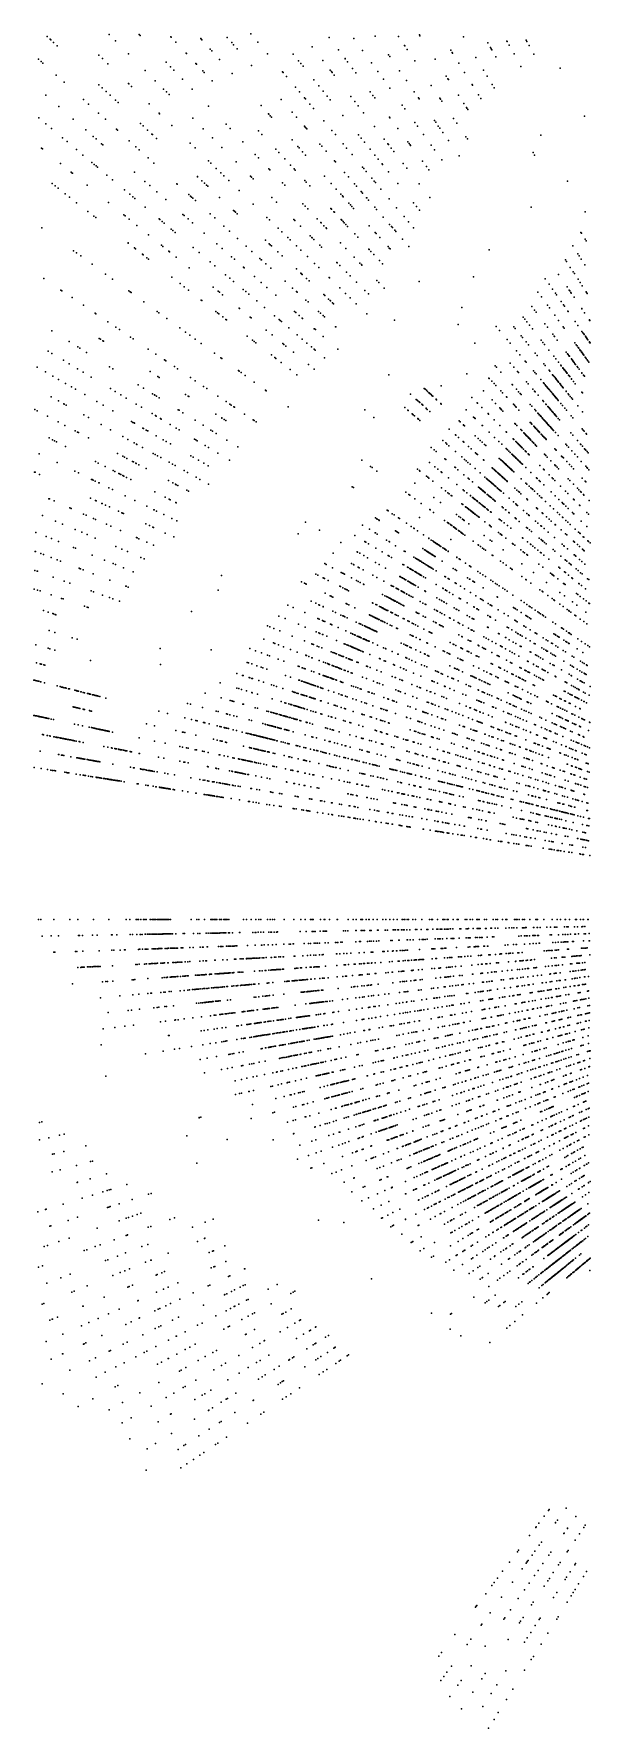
# Model space of a CAD drawing. Header units: metres. Extents: x -4327 to 4266, y -3886 to 3992.
# Drawn here: x -4327 to -1819, y -3644 to 3991 of the extents above; entities that cross this region are included whole.
import ezdxf

# ---------------------------------------------------------------- set-up
doc = ezdxf.new("R2010")
doc.units = ezdxf.units.M

msp = doc.modelspace()

# ---------------------------------------------------------------- linework, layer by layer
for p in [(-4267.1, 3979.13, 2429.8), (-3988.25, 3988.25, 2439.65), (-3851.97, 3988.83, 2456.18), (-3847.37, 3984.06, 2496.73), (-3709.77, 3978.24, 2491.5), (-3708.35, 3976.72, 2479.79), (-3455.22, 3974.78, 2415.77), (-3348.95, 3991.13, 2389.82), (-2995.19, 3974.76, 2442.55), (-2885.04, 3970.91, 2502.6), (-2787.92, 3981.56, 2378.88), (-2683.67, 3978.71, 2368.33), (-2588.92, 3986.59, 2371.61), (-2586.37, 3982.65, 2385.46), (-2389.98, 3977.59, 2414.03), (-4254.24, 3967.15, 2396.46), (-4250.86, 3963.99, 2405.69), (-4238.69, 3952.64, 2387.7), (-4222.11, 3937.18, 2422.68), (-4034.37, 3895.95, 2433.16), (-3959.17, 3959.17, 2454.56), (-3900.68, 3900.68, 2486.76), (-3686.69, 3953.5, 2501.02), (-3640.6, 3904.07, 2420.43), (-3639.15, 3902.51, 2525.53), (-3574.95, 3970.38, 2503.76), (-3571.26, 3966.29, 2568.96), (-3569.49, 3964.32, 2404.78), (-3531.7, 3922.35, 2526.33), (-3525.27, 3915.2, 2539.42), (-3435.18, 3951.72, 2429.47), (-3426.7, 3941.97, 2368.3), (-3410.69, 3923.55, 2443.23), (-3317.15, 3953.22, 2394.43), (-3273.87, 3901.65, 2424.24), (-3158.48, 3900.4, 2449.56), (-3072.97, 3933.23, 2419.29), (-2953.59, 3919.55, 2408.63), (-2845.56, 3916.58, 2491.69), (-2728.33, 3896.45, 2399.2), (-2656.46, 3938.37, 2405.85), (-2655.4, 3936.79, 2421.18), (-2644.4, 3920.48, 2401.41), (-2447.62, 3917.01, 2399.62), (-2441.23, 3906.78, 2444.64), (-2440.06, 3904.92, 2440.26), (-2280.61, 3950.14, 2481.38), (-2268.95, 3929.94, 2439.9), (-2265.62, 3924.16, 2452.26), (-2262.86, 3919.39, 2478.08), (-2194.23, 3958.5, 2446.23), (-2193.59, 3957.34, 2448.7), (-2184.05, 3940.14, 2479.51), (-2162.08, 3900.5, 2515.13), (-2107.04, 3962.77, 2438.43), (-2103.91, 3956.87, 2476.12), (-2093.89, 3938.04, 2473.87), (-2073.28, 3899.27, 2468.44), (-4306.13, 3877.26, 2570.4), (-4294.1, 3866.42, 2410.07), (-4286.24, 3859.35, 2435.26), (-4017.48, 3879.63, 2451.99), (-3993.72, 3856.7, 2491.86), (-3825.79, 3825.79, 2506.8), (-3731.28, 3863.86, 2417.87), (-3711.02, 3842.88, 2542.75), (-3696.84, 3828.19, 2579.47), (-3596.88, 3857.18, 2384.43), (-3594.35, 3854.47, 2445.36), (-3565.97, 3824.03, 2415.65), (-3489.87, 3875.9, 2538.51), (-3346.15, 3849.31, 2400.4), (-3205.62, 3820.31, 2467.81), (-3133.37, 3869.4, 2477.34), (-3124.25, 3858.12, 2382.91), (-3113.82, 3845.25, 2418.27), (-3024.56, 3871.26, 2481.25), (-2991.03, 3828.34, 2470.39), (-2985.59, 3821.39, 2376.69), (-2923.51, 3879.64, 2520.41), (-2923.23, 3879.26, 2459.95), (-2912.87, 3865.51, 2401.68), (-2890.31, 3835.56, 2481.82), (-2805.01, 3860.77, 2374.44), (-2777.04, 3822.27, 2386.24), (-2722.95, 3888.77, 2394.47), (-2678.27, 3824.96, 2419.43), (-2610.2, 3869.78, 2405.68), (-2517.95, 3877.31, 2446.87), (-2411.6, 3859.36, 2478.96), (-2334.57, 3885.38, 2475.54), (-2334.57, 3885.38, 2475.54), (-2299.71, 3827.36, 2505.39), (-2244.93, 3888.33, 2471.19), (-2130.88, 3844.2, 2529.63), (-1954.58, 3836.08, 2394.17), (-4226.09, 3805.19, 2485.6), (-4191.1, 3773.68, 2432.11), (-4034.08, 3761.84, 2479.31), (-4019.77, 3748.49, 2528.4), (-3900.69, 3766.86, 2416.07), (-3899.63, 3765.82, 2475.9), (-3887.6, 3754.21, 2543.47), (-3780.16, 3780.16, 2573.19), (-3742.1, 3742.1, 2579.36), (-3656.76, 3786.69, 2540.88), (-3614.02, 3742.42, 2376.1), (-3558.94, 3816.49, 2445.52), (-3524.1, 3779.14, 2473.34), (-3432.65, 3812.34, 2438.31), (-3202.71, 3816.84, 2378.21), (-3187.92, 3799.22, 2417.25), (-3147.32, 3750.83, 2513.35), (-3064.29, 3784.08, 2409.49), (-3042.71, 3757.43, 2491.81), (-2982.55, 3817.49, 2533.63), (-2973.35, 3805.71, 2495.7), (-2875, 3815.26, 2370.46), (-2751.23, 3786.74, 2409.09), (-2721.55, 3745.89, 2405.5), (-2647.66, 3781.24, 2410.97), (-2535.27, 3758.69, 2463.26), (-2468.47, 3801.11, 2481.68), (-2460.7, 3789.15, 2473.88), (-2459.5, 3787.3, 2443.94), (-2458.35, 3785.53, 2484.33), (-2385.41, 3817.45, 2455.23), (-2351.36, 3762.96, 2524.84), (-2351.22, 3762.73, 2370.03), (-2349.48, 3759.95, 2371.39), (-2283.9, 3801.06, 2484.99), (-2260.79, 3762.58, 2500.9), (-2251.89, 3747.77, 2497.38), (-4273.84, 3715.19, 2467.81), (-4104.22, 3695.46, 2489.64), (-4081.39, 3674.9, 2515.55), (-4001, 3731, 2512.98), (-3983.99, 3715.13, 2531.14), (-3959.97, 3692.73, 2497.94), (-3947.79, 3681.38, 2526.06), (-3806.8, 3676.18, 2451.94), (-3729.95, 3729.95, 2412.62), (-3717.31, 3717.31, 2516.3), (-3540.09, 3665.87, 2459.81), (-3302.86, 3668.19, 2395.81), (-3211.92, 3694.89, 2376.27), (-3130.12, 3730.34, 2472.83), (-3107.37, 3703.22, 2388.89), (-3103.11, 3698.14, 2541.59), (-3083.31, 3674.55, 2528.72), (-3022.88, 3732.94, 2545.62), (-3004.39, 3710.11, 2352.67), (-2991.36, 3694.02, 2394.24), (-2898.06, 3709.35, 2403.31), (-2879.64, 3685.77, 2404.13), (-2864.84, 3666.83, 2433.64), (-2810.79, 3730.05, 2387.78), (-2798.28, 3713.44, 2435.02), (-2790.28, 3702.82, 2421.62), (-2666.6, 3670.25, 2484.08), (-2612.17, 3730.57, 2451.85), (-2593.07, 3703.29, 2507.58), (-2589.31, 3697.92, 2503.94), (-2497.14, 3702.16, 2489.68), (-2496.21, 3700.79, 2482.38), (-2493.76, 3697.15, 2495.88), (-2487.85, 3688.39, 2518.73), (-2412.99, 3715.67, 2357.25), (-2387.95, 3677.12, 2388.32), (-2322.16, 3716.23, 2402.55), (-2312.4, 3700.61, 2392.45), (-4304.7, 3612.07, 2452.49), (-4215.16, 3664.19, 2477.55), (-4149.54, 3607.14, 2518.36), (-4036.05, 3634.07, 2534.34), (-4004.98, 3606.1, 2536.34), (-3762.62, 3633.52, 2382.02), (-3760.14, 3631.13, 2519.55), (-3610.76, 3610.76, 2396.42), (-3269.43, 3631.07, 2384.76), (-3268.05, 3629.54, 2380.45), (-3261.22, 3621.95, 2401.85), (-3255.68, 3615.8, 2427.53), (-3163.02, 3638.64, 2451.58), (-3142.9, 3615.49, 2409.73), (-3066.33, 3654.31, 2389.8), (-3019.95, 3599.04, 2414.88), (-2934.67, 3624.01, 2425.91), (-2840.72, 3635.96, 2442.07), (-2724.46, 3615.48, 2475.61), (-2722.63, 3613.05, 2470.75), (-2653.93, 3652.83, 2507.62), (-2609.05, 3591.05, 2532.16), (-2521.36, 3600.87, 2504.49), (-2515.57, 3592.61, 2385.92), (-2434.5, 3609.3, 2386.92), (-2420.92, 3589.15, 2429.18), (-2420.89, 3589.12, 2435.37), (-2376.76, 3659.89, 2401.88), (-2374.5, 3656.4, 2399.59), (-2370.68, 3650.53, 2414.33), (-1844.75, 3620.52, 2265.44), (-4273.22, 3585.66, 1496.33), (-4247.94, 3564.44, 2481.62), (-4197.58, 3522.19, 2509.82), (-4093.63, 3558.53, 2549.14), (-4059.74, 3529.08, 2542.38), (-4046.65, 3517.7, 2417.11), (-3955.13, 3561.22, 2554.59), (-3950.29, 3556.86, 2431.24), (-3846.34, 3586.77, 2401.96), (-3834.8, 3576.01, 2443.31), (-3815.31, 3557.84, 2441.29), (-3796.04, 3539.87, 2446.24), (-3793.13, 3537.15, 2461.67), (-3774.51, 3519.79, 2408.32), (-3706, 3578.85, 2455.63), (-3563.81, 3563.81, 2459.87), (-3522.14, 3522.14, 2421.02), (-3460.85, 3583.82, 2445.09), (-3442.1, 3564.4, 2421.78), (-3314.82, 3554.71, 2434.93), (-3299.6, 3538.38, 2430.35), (-3163.38, 3513.29, 2339.41), (-3107.39, 3574.64, 2431.26), (-3104.28, 3571.07, 2325.41), (-3101.4, 3567.75, 2462.52), (-3096.9, 3562.58, 2452.41), (-2984.21, 3556.44, 2415.18), (-2967.98, 3537.1, 2459.94), (-2863.01, 3535.53, 2439.67), (-2851.64, 3521.49, 2471.51), (-2791.88, 3573.45, 2450.98), (-2747.16, 3516.21, 2500.51), (-2686.02, 3564.47, 2513.92), (-2597.99, 3575.83, 2495.93), (-2569.94, 3537.22, 2415.79), (-2503.91, 3575.95, 2499.79), (-2496.72, 3565.68, 2436.18), (-2483.95, 3547.45, 2423.72), (-2379.58, 3527.88, 2406.05), (-2372.71, 3517.68, 2426.66), (-2040.75, 3534.68, 2211.75), (-4293.07, 3476.46, 2490.26), (-4288.83, 3473.03, 2498.67), (-4177.66, 3505.47, 2533.98), (-4135.28, 3469.91, 1476.47), (-4105.93, 3445.28, 2497.59), (-4021.74, 3496.04, 2479.58), (-4015.92, 3490.98, 2579.15), (-3897.17, 3509.03, 2545.37), (-3868.08, 3482.83, 2415.05), (-3852.25, 3468.58, 2453.44), (-3622.38, 3498.09, 2488.46), (-3600.76, 3477.21, 2449.87), (-3479.15, 3479.15, 2428.07), (-3384.4, 3504.65, 2430.76), (-3329.9, 3448.21, 2427.65), (-3236.62, 3470.85, 2455.71), (-3222.95, 3456.19, 2419.26), (-3137.2, 3484.21, 2461.83), (-3131.69, 3478.09, 2312.8), (-3115.63, 3460.25, 2326.27), (-3101.98, 3445.1, 2344.58), (-3037.79, 3494.58, 2360.88), (-3029.52, 3485.07, 2376.71), (-3009.47, 3462, 2389.53), (-2933.08, 3495.5, 2440.6), (-2917.32, 3476.73, 2475.46), (-2892.26, 3446.86, 2489.33), (-2836.63, 3502.94, 2448.93), (-2811.49, 3471.9, 2481.15), (-2789.72, 3445.01, 2538.43), (-2731.26, 3495.85, 2505.15), (-2728.41, 3492.2, 2370.33), (-2715.57, 3475.77, 2408.91), (-2703.83, 3460.75, 2521.23), (-2641.43, 3505.3, 2418.86), (-2634.97, 3496.72, 2419.17), (-2630.84, 3491.24, 2503.27), (-2628.63, 3488.31, 2510.67), (-2535.68, 3490.07, 2457.83), (-2520.22, 3468.79, 2402.74), (-2458.02, 3510.42, 2466.41), (-2410.01, 3441.85, 2427.4), (-2076.58, 3456.01, 2219.13), (-2069.47, 3444.18, 2211.54), (-4207.67, 3407.3, 2530.1), (-4159.67, 3368.44, 2451.62), (-4154.38, 3364.15, 2395.79), (-4152.61, 3362.72, 2408.78), (-4066.16, 3411.91, 2544.23), (-4054.99, 3402.54, 2569.28), (-4046.87, 3395.73, 2395.35), (-4039.77, 3389.77, 2453.85), (-3873.73, 3367.38, 2443.04), (-3811.39, 3431.79, 2447.99), (-3786.19, 3409.1, 2476.32), (-3540.6, 3419.12, 2519.74), (-3529.42, 3408.32, 2474.74), (-3504.91, 3384.65, 2417.68), (-3484.24, 3364.69, 2553.44), (-3414.49, 3414.49, 2448.8), (-3314.94, 3432.72, 2332.31), (-3267.6, 3383.7, 2340.48), (-3263.05, 3378.99, 2324.44), (-3196.25, 3427.56, 2477.17), (-3170.11, 3399.52, 2360.43), (-3154.12, 3382.38, 2399.52), (-3149.74, 3377.68, 2345.26), (-2972.01, 3418.9, 2391.29), (-2967.91, 3414.19, 2381.69), (-2927.03, 3367.16, 2420.84), (-2845.07, 3390.62, 2395.39), (-2839.87, 3384.43, 2504.39), (-2828.66, 3371.06, 2378.47), (-2774.69, 3426.45, 2392.35), (-2757.33, 3405.02, 2408.41), (-2755.68, 3402.98, 2413.19), (-2728.77, 3369.75, 2432.97), (-2661.78, 3406.92, 2450.76), (-2645.36, 3385.9, 2451.14), (-2645.24, 3385.75, 2491.58), (-2574.98, 3417.11, 2478.09), (-2557.53, 3393.96, 2415.08), (-2546.29, 3379.04, 2456.64), (-2487.47, 3423.71, 2432.55), (-4245.28, 3316.78, 2546.22), (-4231.66, 3306.13, 2584.79), (-4218.18, 3295.6, 2558.6), (-4087.5, 3309.99, 2416.03), (-3997.96, 3354.69, 2473.62), (-3972.96, 3333.71, 2440.85), (-3918.54, 3288.05, 2482.82), (-3826.76, 3326.55, 2491.91), (-3804.66, 3307.34, 2409.61), (-3682.25, 3315.51, 2435.12), (-3681.16, 3314.53, 2508.63), (-3589.95, 3347.68, 2533.2), (-3589.15, 3346.94, 2485.36), (-3569.67, 3328.77, 2532.39), (-3558.27, 3318.14, 2554.69), (-3548.49, 3309.02, 2507.3), (-3543.54, 3304.4, 2530.64), (-3470.73, 3351.65, 2413.82), (-3448.56, 3330.24, 2450.94), (-3401.69, 3284.97, 2453.52), (-3349.85, 3349.85, 2331.41), (-3345.4, 3345.4, 2337.94), (-3338.51, 3338.51, 2362.03), (-3206.22, 3320.14, 2334.32), (-3196.43, 3310, 2361.97), (-3106.27, 3331.07, 2359.96), (-3099.22, 3323.5, 2379.82), (-3083.43, 3306.58, 2418.2), (-3016.66, 3350.34, 2395.54), (-2986.96, 3317.35, 2431.61), (-2964.04, 3291.9, 2419.22), (-2963.98, 3291.83, 2444.32), (-2963.58, 3291.39, 2400.06), (-2909, 3346.42, 2431.03), (-2881.69, 3315.01, 2349.34), (-2872.66, 3304.62, 2335.84), (-2803.4, 3340.96, 2497.43), (-2792.25, 3327.67, 2428.07), (-2786.51, 3320.83, 2392.14), (-2762.23, 3291.9, 2463.87), (-2686.03, 3316.96, 2468.87), (-2590.71, 3315.96, 2464.82), (-1920.68, 3326.71, 2089.76), (-4186.29, 3270.69, 2582.11), (-4166.2, 3254.99, 2477.66), (-4134.7, 3230.38, 2553.82), (-3990.94, 3231.8, 2434), (-3895.23, 3268.48, 1607.82), (-3881.15, 3256.67, 2486.5), (-3871.97, 3248.97, 1570.97), (-3825.62, 3210.07, 1412.86), (-3772.85, 3279.69, 2497.56), (-3732.89, 3244.95, 2542.31), (-3628.12, 3266.78, 2553.33), (-3620.98, 3260.34, 2404.5), (-3615.96, 3255.82, 2424.32), (-3610.56, 3250.97, 2500.61), (-3598.51, 3240.11, 2556.08), (-3489.88, 3254.36, 2452.7), (-3338.74, 3224.19, 2472.75), (-3253.71, 3253.71, 2361.97), (-3233.41, 3233.41, 2407.43), (-3114.6, 3225.26, 2451.86), (-3104.43, 3214.73, 2412.29), (-2942.79, 3268.29, 2451.94), (-2936.14, 3260.91, 2362.38), (-2932.64, 3257.02, 2406.02), (-2906.57, 3228.07, 2400.07), (-2899.39, 3220.09, 2418.88), (-2893.44, 3213.5, 2441.84), (-2852.29, 3281.19, 2439.46), (-2850.77, 3279.44, 2388.54), (-2844.83, 3272.6, 2461.14), (-2826.97, 3252.06, 2467.49), (-2826.7, 3251.74, 2448.56), (-2817.78, 3241.49, 2468.81), (-2790.29, 3209.87, 2466.37), (-2725.51, 3248.13, 2458.85), (-2691.71, 3207.86, 2486.7), (-2615.1, 3229.38, 2501.46), (-2601.7, 3212.84, 2461.09), (-2541.92, 3253.51, 2470.1), (-2084.42, 3209.72, 2222.15), (-4084.16, 3190.9, 2484.26), (-4056.8, 3169.52, 2491.83), (-4048.61, 3163.12, 2500.65), (-3921.25, 3175.37, 2507.11), (-3915.37, 3170.61, 2523.95), (-3897.52, 3156.15, 1430.68), (-3762.35, 3156.99, 2527.84), (-3758.76, 3153.97, 2468.15), (-3749.59, 3146.28, 2559.93), (-3739.4, 3137.73, 2405.6), (-3655.37, 3177.56, 2543.18), (-3649.94, 3172.84, 2409.6), (-3631.89, 3157.15, 2546.97), (-3611.37, 3139.32, 2426.64), (-3531.77, 3180.02, 2442.76), (-3512.08, 3162.29, 2465.1), (-3426.85, 3195.59, 2450.56), (-3423.28, 3192.26, 2451.26), (-3418.88, 3188.16, 2457.87), (-3418.02, 3187.36, 2470.28), (-3410.34, 3180.19, 2481.02), (-3276.6, 3164.18, 2513.53), (-3264.39, 3152.39, 2481.61), (-3154.78, 3154.78, 2420.84), (-3150.26, 3150.26, 2429.97), (-3092.47, 3202.35, 2443.92), (-3049.29, 3157.63, 2447.31), (-3033.98, 3141.78, 2385.31), (-3031.35, 3139.06, 2464.21), (-2988.16, 3204.41, 2452.17), (-2985.22, 3201.26, 2353.47), (-2974.21, 3189.45, 2357.07), (-2972.25, 3187.35, 2436), (-2941.19, 3154.04, 2441.5), (-2938.41, 3151.06, 2454.74), (-2933.03, 3145.29, 2472.04), (-2927.79, 3139.68, 2473.86), (-2927.68, 3139.56, 2430.3), (-2920.26, 3131.59, 2492.45), (-2885.64, 3204.82, 2385.86), (-2781.85, 3200.15, 2489.91), (-2751.83, 3165.62, 2466.12), (-2723.29, 3132.79, 2504.96), (-2658.24, 3167.97, 2458.83), (-2637.89, 3143.72, 2519.45), (-2588.23, 3196.2, 2488.01), (-1841.08, 3188.84, 2013.57), (-4290.74, 3117.4, 2457.3), (-3862.73, 3127.97, 2520.61), (-3810.71, 3085.85, 2493.39), (-3707.65, 3111.09, 2517.87), (-3700.1, 3104.75, 2403.29), (-3690.38, 3096.6, 2452.96), (-3558.88, 3093.69, 2456.4), (-3470.47, 3124.83, 2474.91), (-3444.58, 3101.52, 2479.16), (-3408.55, 3069.07, 2498.46), (-3282.24, 3060.74, 2403.55), (-3225.5, 3114.83, 2522.4), (-3209.2, 3099.09, 2411.28), (-3182.22, 3073.03, 2523.61), (-3171.39, 3062.57, 2442.24), (-3124.77, 3124.77, 2438.52), (-3080.97, 3080.97, 2404.34), (-3073.41, 3073.41, 2318.66), (-3072.12, 3072.12, 2425.34), (-3064.72, 3064.72, 2450.6), (-3019.28, 3126.55, 2413.91), (-3009.55, 3116.48, 2396.87), (-3007.61, 3114.47, 2444.91), (-2912.91, 3123.72, 2436.53), (-2880.83, 3089.31, 2508.4), (-2866.9, 3074.37, 2428.52), (-2815.35, 3126.77, 2492.32), (-2788.35, 3096.78, 2511.6), (-2783.9, 3091.84, 2523.09), (-2766.79, 3072.83, 2557.19), (-2715.25, 3123.53, 2491.41), (-2710.81, 3118.43, 2405.16), (-2700.37, 3106.42, 2420), (-2695.81, 3101.18, 2440.11), (-2665.46, 3066.26, 2418.63), (-2615.43, 3116.95, 2461.48), (-1860.52, 3096.42, 2034.7), (-1858.71, 3093.41, 2035.31), (-1842.05, 3065.69, 2053.23), (-1837.62, 3058.31, 2043.11), (-4148.14, 3013.8, 2450.79), (-4135.62, 3004.7, 2488.07), (-4116.27, 2990.64, 2442.19), (-3902.47, 3048.94, 2440.53), (-3901.42, 3048.12, 2443.23), (-3873.84, 3026.57, 2550.58), (-3868.44, 3022.36, 2405.95), (-3837.64, 2998.29, 2403.29), (-3834.29, 2995.68, 2430.96), (-3817.56, 2982.61, 2423.66), (-3752.25, 3038.51, 2528.5), (-3746.11, 3033.54, 2441.2), (-3719.16, 3011.71, 2407.26), (-3715.64, 3008.86, 2464.09), (-3686.1, 2984.95, 2437.96), (-3609.44, 3028.68, 2457.7), (-3608.47, 3027.87, 2483.25), (-3582.66, 3006.21, 2478.54), (-3502.08, 3044.31, 2472.16), (-3479.02, 3024.26, 2472.05), (-3436.18, 2987.03, 2502.7), (-3370.02, 3034.38, 2492.71), (-3344.17, 3011.11, 2416.37), (-3308.05, 2978.58, 2409.07), (-3265.9, 3045.5, 2379.06), (-3261.17, 3041.09, 2521.22), (-3255.38, 3035.7, 2399.53), (-3226.71, 3008.96, 2539.24), (-3207.38, 2990.93, 2524.02), (-3143.33, 3035.47, 2439.35), (-3123.44, 3016.27, 2445.71), (-3094.17, 2988, 2447.57), (-3038.2, 3038.2, 2460.41), (-3030.3, 3030.3, 2355.66), (-2944.79, 3049.42, 2424.43), (-2920.36, 3024.12, 2524.47), (-2882.42, 2984.84, 2528.77), (-2817.53, 3021.43, 2410.8), (-2816.23, 3020.03, 2430.87), (-2807.8, 3011, 2405.49), (-2794.1, 2996.31, 2542.99), (-2730.26, 3032.26, 2474.47), (-2724.58, 3025.95, 2493.69), (-2721.06, 3022.04, 2432.88), (-2636.73, 3033.21, 2506.81), (-2274.48, 3018.33, 2277.89), (-2274.19, 3017.96, 2274.8), (-1897.09, 3035.97, 2042.23), (-1874.63, 3000.04, 2059.18), (-1874.49, 2999.82, 2061.61), (-1868.57, 2990.34, 2101.74), (-4064.91, 2953.33, 2537.72), (-4003.74, 2908.89, 2536.91), (-3809.73, 2976.49, 2558.79), (-3627.37, 2937.38, 2473.62), (-3533, 2964.54, 2505.74), (-3510.66, 2945.79, 2515.86), (-3462.91, 2905.72, 2414.68), (-3423.42, 2975.93, 2532.2), (-3382.43, 2940.3, 2419.18), (-3378.44, 2936.83, 2428.95), (-3301.78, 2972.93, 2512.12), (-3301.41, 2972.6, 2550.35), (-3281.76, 2954.91, 2433.7), (-3259.4, 2934.78, 2439), (-3143.8, 2931.65, 2461.53), (-3123.97, 2913.15, 2517.67), (-3120.6, 2910.01, 2489.93), (-3117.3, 2906.93, 2496.66), (-3061.4, 2956.36, 2458.66), (-3042.33, 2937.95, 2508.39), (-2960.72, 2960.72, 2452.56), (-2959.1, 2959.1, 2423.71), (-2947.34, 2947.34, 2527.75), (-2917.28, 2917.28, 2529.76), (-2856.96, 2958.47, 2378.99), (-2850.26, 2951.53, 2491.36), (-2848.26, 2949.46, 2541.94), (-2769.49, 2969.92, 2438.5), (-2754.97, 2954.34, 2501.28), (-1961.07, 2907.41, 2100.7), (-1930.39, 2972.54, 2070.89), (-1925.82, 2965.5, 2094.54), (-1908.51, 2938.85, 2099.03), (-1895.27, 2918.45, 2079.3), (-1890.23, 2910.7, 2091.8), (-1859.7, 2976.14, 2099.55), (-1843.2, 2949.73, 2073.2), (-4282.77, 2888.77, 2469.23), (-4205.35, 2836.54, 2472.35), (-4201.22, 2833.76, 2524.88), (-3972.41, 2886.12, 2423.09), (-3898.88, 2832.7, 2543.94), (-3892.95, 2828.39, 2553.51), (-3889.29, 2825.73, 2454.46), (-3705.04, 2894.7, 2465.54), (-3667.8, 2865.6, 2492.78), (-3649.11, 2851, 2509.41), (-3629.6, 2835.75, 2505.75), (-3519.31, 2849.88, 2524.74), (-3496.39, 2831.32, 2495.45), (-3490.7, 2826.72, 2549.37), (-3490.67, 2826.69, 2542.87), (-3443.7, 2889.61, 2522.4), (-3426.48, 2875.16, 2404.97), (-3383.4, 2839.01, 2427.8), (-3372.14, 2829.56, 2523.93), (-3333.21, 2897.52, 2532.26), (-3303.02, 2871.27, 2436.89), (-3277.12, 2848.75, 2455.15), (-3194.49, 2876.33, 2461.53), (-3160.61, 2845.82, 2472.52), (-3142.83, 2829.82, 2517.61), (-3140.3, 2827.54, 2496.89), (-3098.39, 2889.3, 2509.52), (-3086.18, 2877.91, 2462.46), (-2995.36, 2892.59, 2436.01), (-2993.98, 2891.25, 2545.87), (-2947.28, 2846.16, 2484.71), (-2900.99, 2900.99, 2475.77), (-2871.85, 2871.85, 2408.79), (-2834.89, 2834.89, 2455.3), (-2781.41, 2880.24, 2428.19), (-2771.9, 2870.38, 2458.75), (-2747.8, 2845.43, 2437.37), (-2589.37, 2875.79, 2355.45), (-2345.15, 2896.02, 2284.99), (-2054.54, 2827.82, 2101.54), (-2021.61, 2887.16, 2095.6), (-2004.42, 2862.61, 2072.62), (-1989.18, 2840.84, 2016.16), (-1922.9, 2850.82, 2103.38), (-1913.4, 2836.73, 2098.11), (-1910.88, 2833, 2103.05), (-1905.88, 2825.58, 2044.1), (-1873.65, 2885.17, 2025.16), (-1864.57, 2871.18, 1995.27), (-1854.38, 2855.49, 2031.92), (-1837.42, 2829.38, 2030.85), (-1835.32, 2826.15, 2028.53), (-4155.13, 2802.67, 2562.35), (-4103.61, 2767.92, 2547.63), (-3831.51, 2783.75, 2457.2), (-3572.54, 2791.17, 2498.5), (-3569.6, 2788.88, 2496.45), (-3476.98, 2815.6, 2402.42), (-3402.26, 2755.09, 2459.58), (-3399.91, 2753.19, 2473.6), (-3358.33, 2817.98, 2437.91), (-3322.22, 2787.68, 2464.62), (-3287.68, 2758.69, 2491.92), (-3235.94, 2812.96, 2489.53), (-3100.39, 2791.61, 2422.37), (-3091.02, 2783.17, 2516.22), (-3019.8, 2816.01, 2439.79), (-3015, 2811.53, 2387.62), (-2998.45, 2796.1, 2434.62), (-2991.54, 2789.65, 2495.88), (-2989.1, 2787.38, 2414.99), (-2980.92, 2779.76, 2429.42), (-2975.75, 2774.93, 2440.27), (-2922.09, 2821.83, 2436.28), (-2901.88, 2802.31, 2510.08), (-2873.8, 2775.19, 2458.67), (-2819.18, 2819.18, 2444.68), (-2397.41, 2757.91, 2232.49), (-2082, 2762.91, 2018.81), (-2039.13, 2806.62, 2006.71), (-2011.28, 2768.29, 2087.91), (-2002.53, 2756.25, 2112.12), (-1975.93, 2821.92, 2099.44), (-1971.4, 2815.45, 2094.63), (-1949.86, 2784.69, 2038.83), (-1939.2, 2769.47, 2111.34), (-1935.39, 2764.02, 2018.69), (-1903.96, 2822.74, 2121.13), (-1891.41, 2804.13, 2038.63), (-1857.18, 2753.39, 2053.96), (-1856.68, 2752.63, 2055.9), (-1855.86, 2751.43, 2062.52), (-1832.4, 2821.64, 2040.33), (-4050.53, 2732.12, 2558.66), (-4049.68, 2731.54, 2473.84), (-4047.71, 2730.22, 2416.03), (-3994.21, 2694.13, 2546.57), (-3771.34, 2740.04, 2490.06), (-3764.05, 2734.74, 2501.58), (-3727.2, 2707.97, 2509.58), (-3507.38, 2740.27, 2440.29), (-3498.67, 2733.46, 2450), (-3493.4, 2729.34, 2402.33), (-3475.59, 2715.43, 2541.64), (-3461.65, 2704.54, 2449.14), (-3458.19, 2701.84, 2449.83), (-3352.28, 2714.62, 2470.1), (-3347.83, 2711.02, 2473.06), (-3242.89, 2721.11, 2498.27), (-3221.65, 2703.29, 2537.9), (-3216.71, 2699.14, 2462.69), (-3211.09, 2694.42, 2557.73), (-3152.81, 2740.7, 2477.66), (-3146.46, 2735.17, 2484.97), (-3130.8, 2721.57, 2534.34), (-3117.94, 2710.39, 2432.01), (-3115.49, 2708.26, 2559.2), (-3043.76, 2740.62, 2408.09), (-3043.28, 2740.18, 2446.95), (-3034.17, 2731.98, 2454.75), (-3023.17, 2722.07, 2479.21), (-3016.33, 2715.91, 2425.27), (-2825.8, 2728.84, 2447.24), (-2701.54, 2701.54, 2377.22), (-2413.78, 2680.78, 2211.94), (-2242.9, 2672.99, 2036.2), (-2120.6, 2714.24, 2032.72), (-2113.96, 2705.75, 2001.19), (-2104.26, 2693.34, 2108.62), (-2092.95, 2678.85, 2112.66), (-2069.42, 2746.21, 2001.58), (-2062.46, 2736.98, 2119.44), (-2022.75, 2684.28, 2045.83), (-1978.31, 2722.91, 2041.1), (-1961.78, 2700.16, 2054.05), (-1919.12, 2740.79, 2059.16), (-1918.13, 2739.37, 2068.16), (-1886.99, 2694.91, 2079.52), (-1874.1, 2676.5, 2067.81), (-1844.25, 2734.22, 2079.66), (-1822.57, 2702.08, 2410.37), (-1821.27, 2700.14, 2038.88), (-1820.7, 2699.3, 2045.67), (-4246, 2653.19, 2474.17), (-4167.56, 2604.18, 2471.97), (-4032.62, 2618.81, 2494.74), (-4026.96, 2615.14, 2468.02), (-4016.61, 2608.42, 2484.84), (-4012.82, 2605.96, 2492.44), (-3957.25, 2669.2, 2473.25), (-3941.49, 2658.57, 2486.48), (-3891.52, 2624.86, 2490.93), (-3879.51, 2616.76, 2512.76), (-3669.45, 2666.01, 2548.24), (-3642.9, 2646.72, 2436.92), (-3624.55, 2633.39, 2437.3), (-3600.3, 2615.77, 2541.9), (-3573.72, 2596.46, 2431.29), (-3365.7, 2629.58, 2495.54), (-3341.28, 2610.49, 2521.05), (-3333.43, 2604.36, 2546.46), (-3326.68, 2599.09, 2553.87), (-3280.52, 2656.51, 2491.15), (-3253.52, 2634.65, 2427.75), (-3177.18, 2665.97, 2438.5), (-3140.87, 2635.51, 2446.89), (-3117.48, 2615.87, 2413.64), (-3095.82, 2597.7, 2514.57), (-3063.02, 2662.64, 2434.1), (-3062.3, 2662.02, 2439.55), (-3058.19, 2658.45, 2442.3), (-3022.32, 2627.27, 2482.67), (-2966.9, 2671.41, 2463.03), (-2965.91, 2670.51, 2465.21), (-2339.2, 2597.95, 2148.84), (-2227.85, 2655.05, 2004.84), (-2193.77, 2614.43, 2039.29), (-2179.38, 2597.28, 2030.94), (-2163.44, 2671.62, 2006.08), (-2156.97, 2663.64, 2017.67), (-2130.5, 2630.95, 2025.37), (-2123.62, 2622.45, 2046.42), (-2107.82, 2602.94, 2048.72), (-2079.29, 2661.37, 2030.56), (-2039.75, 2610.76, 2066.49), (-2031.97, 2600.8, 2078.66), (-2011.51, 2669.36, 2026.97), (-1987.38, 2637.34, 2074.8), (-1981.16, 2629.09, 2126.37), (-1980.18, 2627.78, 2097.44), (-1967.84, 2611.41, 2079.36), (-1940.51, 2670.88, 2069.2), (-1936.62, 2665.53, 2087.66), (-1887.84, 2598.39, 2170.2), (-1855.98, 2650.62, 2212.24), (-1851.75, 2644.57, 2120.42), (-1848.21, 2639.51, 2054.03), (-1846.41, 2636.95, 2416.16), (-1846.12, 2636.53, 2210.8), (-1840.46, 2628.45, 2092.51), (-1840.27, 2628.18, 2253.08), (-1838.51, 2625.66, 2256.15), (-1838.36, 2625.45, 2474.65), (-1837.18, 2623.77, 2111.26), (-1836.33, 2622.55, 2168.37), (-1834.47, 2619.9, 2043.68), (-1833.61, 2618.67, 2175.35), (-1832.61, 2617.24, 2121.04), (-1830.59, 2614.35, 2338.79), (-1830.33, 2613.99, 2406.02), (-1829.17, 2612.33, 2310.35), (-1822.55, 2602.88, 2431.32), (-1821.28, 2601.05, 2206.63), (-1819.83, 2598.98, 2290.64), (-1819.41, 2598.38, 2311.24), (-4262.75, 2561.32, 2430.56), (-4246.33, 2551.45, 2546.31), (-4193.98, 2520, 2508.17), (-4129.23, 2580.23, 2485.95), (-4120.58, 2574.82, 2524.33), (-4089.78, 2555.58, 2357.01), (-3811.53, 2570.91, 2510.89), (-3777.88, 2548.21, 2547.12), (-3738.62, 2521.73, 2579.07), (-3512.42, 2551.92, 2470.44), (-3484.08, 2531.33, 2484.83), (-3480.31, 2528.59, 2488.4), (-3256.25, 2544.06, 2444.71), (-3240.77, 2531.97, 2475.68), (-3236.67, 2528.77, 2509.32), (-3235.59, 2527.92, 2511.56), (-3204.84, 2595.23, 2537.95), (-3200.11, 2591.4, 2549.71), (-3190.83, 2583.88, 2386.95), (-3156.39, 2555.99, 2420.85), (-3075.59, 2580.73, 2458.83), (-3063.91, 2570.93, 2482.61), (-3058.27, 2566.2, 2475.03), (-3016.36, 2531.03, 2488.93), (-2957.18, 2570.63, 2470.77), (-2150.66, 2563.06, 2051.59), (-2135.5, 2544.99, 2054.62), (-2097.33, 2589.99, 2068.62), (-2066.42, 2551.82, 2120.94), (-2057.99, 2541.41, 2094.64), (-2024.96, 2591.83, 2096.63), (-2004.68, 2565.87, 2095.68), (-1983.42, 2538.66, 2123.5), (-1973.88, 2526.45, 2019.24), (-1926.77, 2556.91, 2031.06), (-1920.47, 2548.55, 2158.78), (-1918.64, 2546.12, 2113.91), (-1914.47, 2540.58, 2223.59), (-1914.32, 2540.39, 2149.34), (-1912.56, 2538.06, 2104.71), (-1903.52, 2526.05, 2270.47), (-1903.45, 2525.96, 2233.99), (-1901.75, 2523.71, 2350.32), (-1901.2, 2522.97, 2346.96), (-1899.28, 2520.43, 2234.26), (-1881.68, 2589.9, 2186.08), (-1878.12, 2585.01, 2017.27), (-1873.02, 2577.99, 2211.89), (-1870.72, 2574.83, 2036.13), (-1865.54, 2567.69, 2228.8), (-1865.28, 2567.33, 2149.31), (-1863.38, 2564.73, 2102.02), (-1863.22, 2564.51, 2121.82), (-1863.18, 2564.44, 2059.74), (-1861.61, 2562.29, 2344.91), (-1857.39, 2556.48, 2255.3), (-1857.18, 2556.19, 2318.06), (-1856.97, 2555.91, 2403.73), (-1854, 2551.81, 2171.63), (-1852.54, 2549.8, 2360.2), (-1850.7, 2547.27, 2110.05), (-1849.84, 2546.08, 2335.4), (-1849.74, 2545.95, 2186.95), (-1847.33, 2542.63, 2454.09), (-1840.84, 2533.7, 2214.64), (-1839.66, 2532.07, 2359.82), (-1837.17, 2528.65, 2407.84), (-1832.3, 2521.94, 2377.16), (-4312.13, 2489.61, 2457.17), (-4274.29, 2467.76, 2442.31), (-4241.3, 2448.72, 2423.46), (-4168.52, 2504.7, 2436.27), (-4168.04, 2504.41, 2492.66), (-4130.59, 2481.91, 2510.23), (-4105.05, 2466.56, 2376.35), (-4068.62, 2444.67, 2413.62), (-3986.62, 2491.11, 2432.5), (-3971.35, 2481.57, 2387.68), (-3803.24, 2469.85, 2570.59), (-3768.49, 2447.29, 2566.57), (-3768.41, 2447.23, 2569.77), (-3733.8, 2518.48, 2424.72), (-3731.88, 2517.18, 2455.23), (-3693.71, 2491.44, 2567.48), (-3679.31, 2481.73, 2458.47), (-3405.33, 2474.11, 2546.37), (-3400.9, 2470.9, 2459.24), (-3393.07, 2465.21, 2506.06), (-3373.89, 2451.28, 2476.49), (-3212.47, 2509.86, 2481.41), (-3172.13, 2478.34, 2468.34), (-3142.27, 2455.01, 2481.16), (-3141, 2454.02, 2477.14), (-3089.53, 2501.85, 2482.65), (-3063.48, 2480.76, 2470.69), (-2726.74, 2455.17, 2333.31), (-2375.44, 2459.84, 2148.48), (-2247.22, 2495.79, 2097.3), (-2241.9, 2489.88, 2074.59), (-2221.07, 2466.74, 2075.41), (-2179.59, 2507.34, 2092.39), (-2163.36, 2488.66, 2102.01), (-2147.18, 2470.05, 2103.9), (-2142.76, 2464.96, 2134.99), (-2142.51, 2464.68, 2109.41), (-2111.74, 2516.67, 2081.64), (-2107.48, 2511.6, 2092.51), (-2074.45, 2472.23, 2122.19), (-2068.47, 2465.11, 2103.53), (-2062.89, 2458.45, 2009.03), (-2028.09, 2504.48, 2119.16), (-2021.77, 2496.68, 2013.57), (-2004.23, 2475.02, 2111.7), (-2000.6, 2470.54, 2120.37), (-1988.15, 2455.15, 2043.04), (-1985.33, 2451.68, 2057.27), (-1981.78, 2447.29, 2331.52), (-1981.34, 2446.75, 2147.43), (-1962.11, 2511.38, 2024.23), (-1951.44, 2497.72, 2195.03), (-1949.06, 2494.69, 2035.09), (-1942.16, 2485.85, 2047.39), (-1941.6, 2485.14, 2479.2), (-1941.48, 2484.98, 2326.81), (-1937.21, 2479.51, 2230.2), (-1936.58, 2478.71, 2229.47), (-1935.53, 2477.37, 2087.02), (-1933.81, 2475.16, 2198.09), (-1930.88, 2471.41, 2443.44), (-1930.84, 2471.36, 2290.37), (-1930.51, 2470.94, 2432), (-1929.18, 2469.23, 2386.82), (-1927.82, 2467.49, 2239.98), (-1927.4, 2466.96, 2150.36), (-1927.31, 2466.84, 2198.34), (-1925.82, 2464.94, 2398.88), (-1924.44, 2463.18, 2356.81), (-1923.82, 2462.37, 2161.44), (-1923.17, 2461.55, 2411.86), (-1916.78, 2453.37, 2178.74), (-1913.93, 2449.72, 2365.28), (-1912.54, 2447.94, 2245.36), (-1911.33, 2446.39, 2388.91), (-1897.16, 2517.62, 2320.7), (-1896.71, 2517.02, 2317.5), (-1895.57, 2515.51, 2108.33), (-1895.53, 2515.46, 2442.88), (-1895.28, 2515.12, 2053.72), (-1895.26, 2515.1, 2022.02), (-1894.95, 2514.68, 2026.54), (-1893.56, 2512.84, 2111.07), (-1891.44, 2510.03, 2473.5), (-1891.28, 2509.82, 2440.15), (-1887.5, 2504.8, 2197.37), (-1885.99, 2502.8, 2167.7), (-1884.73, 2501.12, 2399), (-1877.95, 2492.12, 2368.84), (-1877.72, 2491.82, 2430.84), (-1877.71, 2491.81, 2398.18), (-1874.59, 2487.66, 2399.6), (-1868.65, 2479.78, 2175.42), (-1856.6, 2463.79, 2411.62), (-1855.84, 2462.78, 2416.06), (-1848.41, 2452.92, 2438.99), (-1846.98, 2451.03, 2475.56), (-1845.22, 2448.7, 2473.2), (-1829.01, 2517.41, 2410.69), (-1824.51, 2511.22, 2445.66), (-4216.24, 2434.25, 2505.76), (-4184.13, 2415.71, 2480.01), (-4157.31, 2400.23, 2503.95), (-4139.58, 2389.99, 2394.61), (-3982.52, 2392.94, 2413.8), (-3961.22, 2380.14, 2400.89), (-3856.33, 2409.7, 2394.03), (-3832.65, 2394.9, 2442.66), (-3792.09, 2369.56, 2473.84), (-3762.33, 2443.29, 2575.37), (-3620.94, 2442.35, 2472.67), (-3599.8, 2428.1, 2511.68), (-3561.75, 2402.43, 2507.07), (-3548.07, 2393.21, 2535.13), (-3333.61, 2422.01, 2567.01), (-3283.6, 2385.67, 2434.23), (-3281.35, 2384.04, 2487.02), (-3279.43, 2382.64, 2446.19), (-2566.93, 2393.71, -33.5), (-2563.75, 2390.74, 8.6), (-2562.27, 2389.36, 85.05), (-2557.43, 2384.84, 115.43), (-2552.04, 2379.82, -12.37), (-2545.87, 2374.06, 109.21), (-2545.27, 2373.5, 103.48), (-2543.45, 2371.81, 111), (-2540.16, 2368.74, -59.68), (-2490.96, 2405.49, 2178.3), (-2300.57, 2382.31, 2100.97), (-2275.34, 2440.01, 2086.01), (-2274.13, 2438.71, 2087.43), (-2262.84, 2426.6, 2115.04), (-2252.22, 2415.21, 2110.18), (-2244.19, 2406.6, 2112.79), (-2221.64, 2382.42, 2119.27), (-2213.75, 2373.96, 2131.95), (-2170.29, 2410.35, 2027.96), (-2169.62, 2409.6, 2124.57), (-2151.4, 2389.38, 2034.79), (-2141.62, 2378.51, 2147.42), (-2134.7, 2370.83, 2135.44), (-2105.73, 2422.36, 2043.55), (-2098.37, 2413.9, 2130.84), (-2077.7, 2390.12, 2040.71), (-2070.1, 2381.38, 2050.34), (-2066.84, 2377.62, 2059.34), (-2041.41, 2432.86, 2034.23), (-2029.56, 2418.74, 2113.47), (-2026.41, 2414.98, 2036.3), (-2021.43, 2409.05, 2060.59), (-2018.38, 2405.41, 2154.31), (-2015.89, 2402.44, 2292.96), (-2013.21, 2399.25, 2166.42), (-2010.99, 2396.61, 2084.26), (-2010.75, 2396.32, 2071.72), (-2008.16, 2393.24, 2363.58), (-2005.68, 2390.28, 2115.82), (-2005.4, 2389.94, 2323.08), (-2005.01, 2389.47, 2510.45), (-2002.94, 2387.01, 2301.79), (-1998, 2381.13, 2370.33), (-1997.53, 2380.57, 2205.15), (-1993.56, 2375.83, 2239.13), (-1988.56, 2369.87, 2274.85), (-1988.4, 2369.68, 2415.47), (-1987.25, 2368.31, 2206.5), (-1986.47, 2367.38, 2254.33), (-1977.5, 2442.01, 2347.79), (-1975.71, 2439.8, 2240.63), (-1973.13, 2436.61, 2171.26), (-1972.89, 2436.31, 2352.98), (-1971.86, 2435.04, 2082.51), (-1971.72, 2434.87, 2254.2), (-1970.68, 2433.59, 2294.76), (-1967.31, 2429.42, 2119.75), (-1965.66, 2427.39, 2376.48), (-1963.44, 2424.65, 2090.84), (-1962.59, 2423.59, 2102.27), (-1961.28, 2421.98, 2463.76), (-1956.21, 2415.71, 2208.29), (-1955.76, 2415.16, 2340.51), (-1953.39, 2412.24, 2303.37), (-1952.07, 2410.6, 2120.66), (-1949.1, 2406.93, 2402.12), (-1945.66, 2402.68, 2176.14), (-1945.03, 2401.91, 2424.22), (-1944.02, 2400.67, 2281.89), (-1943.15, 2399.59, 2504.55), (-1940.56, 2396.39, 2233.94), (-1927.65, 2380.44, 2391.78), (-1926.79, 2379.39, 2425.86), (-1918.86, 2369.59, 2434.88), (-1903.64, 2436.55, 2406.26), (-1902.51, 2435.1, 2185.19), (-1893.85, 2424.02, 2412.81), (-1893.84, 2424, 2461.95), (-1885.96, 2413.92, 2429.86), (-1856.69, 2376.46, 2438.04), (-1856.34, 2376.01, 2492.45), (-1854.03, 2373.05, 2505.98), (-4322.82, 2298.48, 2489.54), (-4312.29, 2292.88, 2500.26), (-4249.08, 2355.31, 2507.17), (-4215.55, 2336.72, 2470.76), (-4192.02, 2323.68, 2530.05), (-4190.52, 2322.84, 2525.81), (-4181.67, 2317.94, 2398.45), (-4097.23, 2365.54, 2373.34), (-4043.1, 2334.28, 2438.4), (-4015.44, 2318.32, 2415.29), (-3970.85, 2292.57, 2420.35), (-3934.67, 2364.19, 2394.34), (-3910.92, 2349.92, 2414.82), (-3865.71, 2322.75, 2475.8), (-3842.13, 2308.58, 2515.06), (-3783.32, 2364.08, 2386.13), (-3782.39, 2363.5, 2448.49), (-3774.11, 2358.33, 2506.69), (-3762.47, 2351.05, 2486.22), (-3676.09, 2297.08, 2472.82), (-3672.56, 2294.87, 2508.16), (-3643.78, 2366.3, 2494.22), (-3631.95, 2358.62, 2508.16), (-3631.35, 2358.23, 2510.9), (-3628.87, 2356.62, 2515.49), (-3497.17, 2358.87, 2526.82), (-3460.74, 2334.3, 2469.66), (-3443.15, 2322.43, 2435.75), (-3437.08, 2318.34, 2576.5), (-3425.58, 2310.58, 2515.07), (-3422.57, 2308.55, 2479.04), (-3180.92, 2311.07, 2479.3), (-2835.75, 2296.35, 2326.02), (-2654.31, 2307.36, 6.71), (-2641.29, 2296.04, -0.95), (-2640.5, 2295.35, 20.04), (-2639.2, 2294.22, 111.61), (-2628.65, 2366.85, 112.9), (-2603.32, 2344.04, -31.53), (-2601.62, 2342.51, 35.33), (-2601.02, 2341.97, 83.06), (-2595.51, 2337.01, -52.39), (-2590.77, 2332.74, -14.26), (-2587.44, 2329.74, 6.65), (-2578.56, 2321.74, -108.85), (-2575.36, 2318.86, -59.54), (-2574.25, 2317.87, 2.83), (-2574.01, 2317.65, 23.61), (-2558.46, 2303.65, -117.4), (-2558.33, 2303.53, -34.74), (-2553.38, 2299.07, -25.3), (-2536.44, 2365.27, -27.43), (-2532.58, 2361.67, -78.39), (-2531.41, 2360.58, -40.59), (-2529.11, 2358.44, -29.24), (-2528.85, 2358.19, -57.53), (-2514.11, 2344.44, -30.94), (-2512.85, 2343.27, -49.66), (-2511.86, 2342.35, -100.25), (-2511.21, 2341.74, -49.63), (-2492.94, 2324.71, -47.41), (-2490.34, 2322.28, 2160.16), (-2378.34, 2296.74, 2120.31), (-2352.11, 2352.11, 2115.31), (-2328.66, 2328.66, 2132.27), (-2326.44, 2326.44, 2130.23), (-2306.83, 2306.83, 2047.22), (-2261.43, 2341.78, 2153.46), (-2245.93, 2325.73, 2138.7), (-2226.59, 2305.7, 2148.04), (-2223.07, 2302.05, 2035.09), (-2220.96, 2299.87, 2045.43), (-2218.22, 2297.03, 2040.45), (-2212.16, 2290.76, 2134.12), (-2195.95, 2354.86, 2037.73), (-2195.08, 2353.94, 2036.93), (-2165.21, 2321.9, 2050.68), (-2160.86, 2317.23, 2041.66), (-2155.33, 2311.31, 2048.66), (-2152.92, 2308.72, 2078.3), (-2140.96, 2295.9, 2083.98), (-2130.31, 2365.95, 2116), (-2090.09, 2321.28, 2068.68), (-2082.44, 2312.79, 2093.01), (-2069.05, 2297.91, 2096.74), (-2064.45, 2292.8, 2106.85), (-2054.16, 2363.04, 2068.72), (-2033.05, 2338.76, 2093.92), (-2029.66, 2334.85, 2085.51), (-2018.5, 2322.02, 2445.95), (-2017.81, 2321.23, 2102.75), (-2009.34, 2311.48, 2262.43), (-2008.51, 2310.52, 2157.38), (-2006.78, 2308.54, 2083.92), (-2005.22, 2306.74, 2232.13), (-2003.84, 2305.15, 2302.93), (-2001.32, 2302.26, 2292.22), (-1998.81, 2299.37, 2199.62), (-1997.93, 2298.35, 2213.84), (-1997.5, 2297.86, 2364.1), (-1997.18, 2297.49, 2393.14), (-1996.09, 2296.24, 2116.84), (-1991.97, 2291.5, 2217.38), (-1991.95, 2291.47, 2179.5), (-1984.57, 2365.12, 2427.13), (-1981.85, 2361.87, 2105.44), (-1981.17, 2361.07, 2238.03), (-1977.82, 2357.07, 2301.58), (-1977.46, 2356.65, 2167.89), (-1976.92, 2356, 2445.02), (-1976.12, 2355.05, 2490.9), (-1974.25, 2352.82, 2313.14), (-1973.27, 2351.65, 2193.5), (-1970.96, 2348.9, 2364.81), (-1969.81, 2347.53, 2419.92), (-1966.22, 2343.24, 2140.61), (-1965.97, 2342.96, 2374.83), (-1964.89, 2341.67, 2206.94), (-1962.73, 2339.09, 2430.2), (-1951.3, 2325.47, 2498.26), (-1951.05, 2325.17, 2442.9), (-1944.04, 2316.82, 2508.39), (-1933.58, 2304.35, 2442.72), (-1926.2, 2295.56, 2452.45), (-1914.82, 2364.61, 2479.06), (-1908.93, 2357.33, 2438.58), (-1903.83, 2351.04, 2500.73), (-1898.56, 2344.53, 2449.81), (-1874.71, 2315.08, 2454.29), (-1874.4, 2314.69, 2437.56), (-4266.11, 2268.33, 2473.49), (-4217.15, 2242.3, 2395.99), (-4187.01, 2226.27, 2404.82), (-4102.79, 2274.21, 2391.77), (-4080.89, 2262.07, 2443.49), (-4024.24, 2230.67, 2393.6), (-3887.25, 2244.31, 2483.28), (-3880.56, 2240.44, 2415.55), (-3875.63, 2237.59, 2482.23), (-3873.73, 2236.5, 2481.02), (-3836.1, 2214.77, 2488.6), (-3794.58, 2280.01, 2373.98), (-3779.45, 2270.92, 2534.46), (-3777.61, 2269.82, 2523.64), (-3775.61, 2268.61, 2449.45), (-3756.72, 2257.27, 2512.86), (-3752.95, 2255, 2491.34), (-3713.23, 2231.13, 2515.26), (-3712.67, 2230.8, 2514.89), (-3685.44, 2214.44, 2505.86), (-3655.09, 2283.95, 2534.04), (-3600.11, 2249.6, 2561.8), (-3564.32, 2227.23, 2434.23), (-3506.65, 2277.24, 2436.87), (-3480.35, 2260.17, 2442.92), (-3479.25, 2259.45, 2423.9), (-3469, 2252.79, 2431.91), (-3462.4, 2248.51, 2436.39), (-3377.06, 2277.86, 2470.33), (-3338.12, 2251.59, 2450.86), (-3333.7, 2248.61, 2538.7), (-3324.75, 2242.57, 2477.16), (-2793.8, 2262.37, 2288.86), (-2622.15, 2279.4, 65.38), (-2620.1, 2277.62, 48.29), (-2616.53, 2274.51, -21.75), (-2611.57, 2270.2, -31.14), (-2596.66, 2257.25, -51.61), (-2595.81, 2256.5, -12.19), (-2593.16, 2254.2, -14.06), (-2586.89, 2248.75, -75.73), (-2542.07, 2288.89, -19.59), (-2410.14, 2247.49, 2120.98), (-2405.84, 2243.48, 2122.27), (-2390.24, 2228.93, 2126.22), (-2389.54, 2228.28, 2128.14), (-2385.51, 2224.52, 2139.78), (-2344.37, 2263.93, 2138), (-2340.84, 2260.52, 2039.59), (-2337.76, 2257.55, 2056.71), (-2305.65, 2226.54, 2145.46), (-2304.67, 2225.6, 2034.95), (-2279.6, 2279.6, 2147.75), (-2277.3, 2277.3, 2148.12), (-2251.3, 2251.3, 2049.13), (-2226.71, 2226.71, 2060.93), (-2159, 2235.7, 2080.38), (-2158.27, 2234.96, 2079.68), (-2155.6, 2232.19, 2104.18), (-2149.5, 2225.87, 2095.75), (-2089.16, 2240.34, 2111.49), (-2088.06, 2239.17, 2414.99), (-2085.62, 2236.55, 2112.84), (-2083.1, 2233.85, 2428.22), (-2081.84, 2232.5, 2244.64), (-2073.49, 2223.55, 2466.12), (-2073.34, 2223.38, 2167.23), (-2072.65, 2222.64, 2413.34), (-2071.9, 2221.84, 2118.59), (-2070.69, 2220.55, 2119.82), (-2068.01, 2217.66, 2330.69), (-2067.81, 2217.46, 2333.11), (-2066.2, 2215.73, 2167.25), (-2065.16, 2214.61, 2123.99), (-2064.97, 2214.41, 2447.78), (-2054.86, 2282.15, 2079.91), (-2053.48, 2280.62, 2110.42), (-2048.85, 2275.48, 2120.45), (-2048.36, 2274.93, 2137.28), (-2048.15, 2274.7, 2080.44), (-2043.28, 2269.3, 2315.48), (-2042.96, 2268.93, 2092.25), (-2042.63, 2268.57, 2106.63), (-2040.51, 2266.22, 2101.99), (-2036.12, 2261.34, 2320.46), (-2034.37, 2259.39, 2339.51), (-2034.2, 2259.21, 2297.36), (-2033.21, 2258.11, 2247.16), (-2029.48, 2253.96, 2120.04), (-2027.68, 2251.97, 2334.45), (-2024.64, 2248.59, 2209.72), (-2021.97, 2245.62, 2268.04), (-2019.32, 2242.68, 2275.38), (-2015.99, 2238.98, 2230.66), (-2015.12, 2238.02, 2472.89), (-2014.02, 2236.8, 2449.63), (-2012.67, 2235.3, 2480.89), (-2009.19, 2231.43, 2243.49), (-2007.68, 2229.76, 2414.84), (-2007.27, 2229.3, 2249), (-2006.22, 2228.14, 2164.65), (-2002.14, 2223.6, 2276.57), (-1998.6, 2219.67, 2433.59), (-1996.84, 2217.72, 2502.68), (-1996.65, 2217.5, 2272.9), (-1990.46, 2289.76, 2444.55), (-1989.86, 2289.07, 2379.02), (-1989.75, 2288.94, 2157.1), (-1989.17, 2288.28, 2464.86), (-1985.68, 2284.26, 2419.68), (-1981.05, 2278.94, 2387.17), (-1980.56, 2278.37, 2174.52), (-1980.13, 2277.88, 2242.3), (-1979.95, 2277.68, 2153.92), (-1977.59, 2274.96, 2247.09), (-1977.07, 2274.36, 2398.44), (-1975.6, 2272.67, 2134.35), (-1972.24, 2268.8, 2414.07), (-1972.13, 2268.67, 2115.85), (-1971.95, 2268.47, 2468.13), (-1971.76, 2268.25, 2304.86), (-1970.78, 2267.12, 2496.99), (-1970.4, 2266.69, 2455.24), (-1962.75, 2257.89, 2317.75), (-1957.17, 2251.46, 2468.75), (-1904.35, 2269.51, 2465.37), (-1897.42, 2261.26, 2475.53), (-1853.21, 2288.52, 2458.67), (-4258.99, 2170.07, 2394.61), (-4243.22, 2162.03, 2382.5), (-4233.74, 2157.2, 2383.66), (-4225.64, 2153.07, 2408.31), (-4225.51, 2153.01, 2391.99), (-4141.54, 2202.1, 2401.26), (-4130.84, 2196.4, 2411.18), (-4126.59, 2194.15, 2428.09), (-4081.52, 2170.18, 2398.37), (-3982.06, 2207.29, 2438.37), (-3925.83, 2176.12, 2483.28), (-3902.9, 2163.41, 2510.26), (-3875.35, 2148.14, 2486.19), (-3865.25, 2142.54, 2397.95), (-3862.37, 2140.95, 2399.29), (-3832.51, 2212.7, 2486.28), (-3820.6, 2205.82, 2362.72), (-3815.64, 2202.96, 2481.66), (-3813.07, 2201.47, 2530.85), (-3775.15, 2179.58, 2505.68), (-3744.48, 2161.88, 2519.96), (-3731.13, 2154.17, 2514.13), (-3711.64, 2142.91, 2529.27), (-3672.49, 2206.65, 2531.61), (-3602.35, 2164.51, 2473.99), (-3596.4, 2160.93, 2472.98), (-3590.34, 2157.29, 2478.06), (-3530.13, 2205.87, 2481.13), (-3522.15, 2200.88, 2556.03), (-3505.8, 2190.67, 2427.5), (-3457.69, 2160.6, 2509.25), (-2483.3, 2158.7, 2117.73), (-2470.39, 2147.48, 2142.25), (-2464.78, 2142.6, 2152.67), (-2454.39, 2209.94, 2123.1), (-2426.13, 2184.49, 2123.9), (-2424.54, 2183.07, 2132.66), (-2413.07, 2172.74, 2135.23), (-2392.29, 2154.03, 2162.41), (-2388.79, 2150.88, 2161.79), (-2337.46, 2179.72, 2047.17), (-2324.74, 2167.85, 2070.42), (-2314.51, 2158.32, 2066.24), (-2306.28, 2150.64, 2076.1), (-2296.14, 2141.19, 2069.43), (-2275, 2196.95, 2050.16), (-2250.07, 2172.87, 2071.58), (-2231.38, 2154.82, 2100.94), (-2217.79, 2141.69, 2107.83), (-2197.48, 2197.48, 2092.47), (-2196.89, 2196.89, 2091.92), (-2166.41, 2166.41, 2101.98), (-2163.22, 2163.22, 2084.2), (-2153.53, 2153.53, 2229.26), (-2149.3, 2149.3, 2132.03), (-2144.54, 2144.54, 2217.42), (-2141.47, 2141.47, 2068.08), (-2140.31, 2140.31, 2187.81), (-2139.55, 2139.55, 2394.71), (-2132.26, 2208.02, 2130.63), (-2127.47, 2203.06, 2103.65), (-2118.58, 2193.86, 2065.61), (-2116.87, 2192.08, 2130.06), (-2116.03, 2191.21, 2156.54), (-2114.31, 2189.43, 2085.75), (-2111.84, 2186.87, 2122.53), (-2108.42, 2183.33, 2394.09), (-2107.74, 2182.63, 2057.45), (-2105.46, 2180.27, 2264.59), (-2103.13, 2177.85, 2369.39), (-2103.01, 2177.73, 2135.85), (-2101.94, 2176.62, 2289.22), (-2100.38, 2175.01, 2290.11), (-2098.38, 2172.93, 2118.83), (-2097.25, 2171.77, 2255.76), (-2096.72, 2171.22, 2375.47), (-2095.62, 2170.07, 2350.33), (-2094.87, 2169.3, 2227.67), (-2092.94, 2167.31, 2479.51), (-2089.99, 2164.25, 2473.27), (-2089.32, 2163.55, 2247.23), (-2086.66, 2160.8, 2324.54), (-2080.75, 2154.67, 2331.03), (-2080.35, 2154.27, 2437.32), (-2076.13, 2149.89, 2426.96), (-2075.4, 2149.14, 2234.79), (-2075.31, 2149.05, 2204.36), (-2074.13, 2147.83, 2297.58), (-2072.84, 2146.48, 2458.42), (-2072.56, 2146.2, 2455.37), (-2067.49, 2140.95, 2479.46), (-2064.85, 2138.22, 2271.86), (-2064.83, 2138.19, 2470.78), (-2061.19, 2210.35, 2139.64), (-2060.12, 2209.21, 2231.39), (-2059.16, 2208.18, 2125.2), (-2058.97, 2207.97, 2189.68), (-2055.41, 2204.15, 2353.31), (-2052.82, 2201.38, 2195.69), (-2052.63, 2201.18, 2363.38), (-2050.81, 2199.23, 2363.94), (-2048.34, 2196.57, 2123.85), (-2048.17, 2196.39, 2398.22), (-2047.19, 2195.34, 2281.29), (-2040.2, 2187.85, 2144.92), (-2036.04, 2183.39, 2392.03), (-2031.77, 2178.81, 2484.61), (-2029.76, 2176.66, 2151.2), (-2028.48, 2175.28, 2486.09), (-2025.67, 2172.26, 2293.3), (-2024, 2170.48, 2301.76), (-2022.19, 2168.53, 2255.98), (-2021.12, 2167.39, 2301.08), (-2017.92, 2163.96, 2497.92), (-2016.73, 2162.68, 2499.21), (-1993.18, 2213.65, 2456.87), (-1992.68, 2213.1, 2472.67), (-1992.25, 2212.62, 2491.4), (-1988.43, 2208.37, 2478.36), (-1987.28, 2207.09, 2463.23), (-1983.76, 2203.19, 2489.04), (-1975.98, 2194.55, 2498.56), (-1963.71, 2180.92, 2485.79), (-1929.2, 2142.6, 2425.96), (-1928.97, 2142.33, 2431.03), (-1906.62, 2193.31, 2483.47), (-1896.96, 2182.2, 2498.3), (-1876.51, 2158.67, 2485.03), (-1862.45, 2142.51, 2452.86), (-1861.04, 2140.88, 2480.88), (-1855.1, 2210.82, 2428.37), (-1850.66, 2205.53, 2471.24), (-1846.08, 2200.07, 2506.22), (-1837.67, 2190.05, 2470.19), (-1835.52, 2187.49, 2421.43), (-4303.12, 2098.77, 2385.41), (-4184.67, 2132.2, 2401.09), (-4050.02, 2063.59, 2505.01), (-3949.88, 2100.19, 2474.93), (-3926.07, 2087.53, 2498.16), (-3918.96, 2083.75, 2477.73), (-3908.18, 2078.01, 2499.49), (-3907.89, 2077.86, 2534.45), (-3883.05, 2064.65, 2515.16), (-3878.63, 2062.31, 2490.09), (-3836.82, 2126.78, 2515.23), (-3789.52, 2100.56, 2499.94), (-3781.02, 2095.85, 2466.13), (-3770.56, 2090.05, 2509.42), (-3755.19, 2081.54, 2511.75), (-3620.18, 2090.11, 2473.1), (-3609.32, 2083.84, 2571.19), (-3608.84, 2083.57, 2573.99), (-3584.78, 2069.67, 2473.36), (-3554.37, 2135.68, 2533.3), (-3540.52, 2127.36, 2471.13), (-3497.99, 2101.8, 2548.46), (-3444.65, 2069.75, 2491.36), (-3407.73, 2129.39, 2515.5), (-2849.2, 2070.07, 2261.23), (-2535.58, 2127.61, 2125.22), (-2521.88, 2116.11, 2128.98), (-2513.48, 2109.06, 2054), (-2512.91, 2108.58, 2139.21), (-2474.52, 2076.37, 2059.14), (-2470.4, 2072.91, 2148.44), (-2456.11, 2135.06, 2145.1), (-2426.59, 2109.4, 2042.19), (-2398.21, 2084.73, 2142.1), (-2385.22, 2073.44, 2058.55), (-2377.37, 2066.61, 2081.26), (-2367.7, 2131.89, 2045.66), (-2355.95, 2121.31, 2060.01), (-2336.11, 2103.44, 2072.05), (-2331.08, 2098.91, 2070.04), (-2326.88, 2095.13, 2078.59), (-2300.21, 2071.12, 2103.77), (-2298.67, 2069.73, 2102.36), (-2290.04, 2135.5, 2081.13), (-2228.59, 2078.19, 2132.44), (-2223.68, 2073.62, 2215.4), (-2220.28, 2070.44, 2462.5), (-2216.1, 2066.55, 2150.17), (-2212.77, 2063.44, 2394.55), (-2211.14, 2061.92, 2207.95), (-2197.91, 2122.5, 2118.41), (-2195.91, 2120.56, 2106.63), (-2191.73, 2116.53, 2085.5), (-2185.74, 2110.75, 2131.32), (-2180.09, 2105.29, 2115.95), (-2171.56, 2097.05, 2276.14), (-2169.45, 2095.01, 2132.65), (-2167.31, 2092.94, 2152.81), (-2167.26, 2092.9, 2081.58), (-2166.11, 2091.79, 2226.94), (-2163.73, 2089.49, 2445.31), (-2161.45, 2087.29, 2314.77), (-2159.1, 2085.02, 2240.06), (-2156, 2082.03, 2388.08), (-2154.89, 2080.95, 2315.56), (-2153.59, 2079.69, 2283.02), (-2151.83, 2078, 2283.74), (-2150.13, 2076.35, 2182.88), (-2145.4, 2071.79, 2397.69), (-2144.08, 2070.51, 2444.77), (-2143.04, 2069.51, 2473.63), (-2139.66, 2066.25, 2260.57), (-2138.08, 2064.72, 2336.59), (-2137.6, 2064.25, 2489.34), (-2136.61, 2063.3, 2141.95), (-2135.85, 2135.85, 2143.37), (-2134.41, 2134.41, 2270.74), (-2133.42, 2133.42, 2269.69), (-2131.92, 2131.92, 2090.35), (-2130.98, 2130.98, 2300.73), (-2129.28, 2129.28, 2176.53), (-2128.82, 2128.82, 2236.63), (-2127.69, 2127.69, 2421.73), (-2124.99, 2124.99, 2424.07), (-2120.17, 2120.17, 2389.02), (-2119.34, 2119.34, 2388.08), (-2119.23, 2119.23, 2141.47), (-2111.81, 2111.81, 2441.48), (-2111.09, 2111.09, 2333.86), (-2109.88, 2109.88, 2132.02), (-2109.38, 2109.38, 2444.1), (-2108.8, 2108.8, 2218.13), (-2108.09, 2108.09, 2467.16), (-2107.27, 2107.27, 2466.2), (-2099.18, 2099.18, 2240.88), (-2097.58, 2097.58, 2290.39), (-2096.4, 2096.4, 2467.12), (-2093.35, 2093.35, 2488.24), (-2060.23, 2133.43, 2282.18), (-2024.67, 2096.6, 2479.72), (-2024.03, 2095.95, 2495.42), (-2019.17, 2090.91, 2486.68), (-2012.5, 2084.01, 2437.71), (-1996.29, 2067.22, 2418.07), (-1978.23, 2121.39, 2497.97), (-1973.66, 2116.49, 2497.71), (-1971.88, 2114.58, 2473.52), (-1947.65, 2088.6, 2435.04), (-1946.22, 2087.07, 2433.26), (-1944.76, 2085.5, 2504.88), (-1940.95, 2081.41, 2497.22), (-1939.72, 2080.09, 2454.75), (-1924.93, 2064.24, 2457.61), (-1923.5, 2136.27, 2437.59), (-1917, 2129.05, 2450.93), (-1901.88, 2112.25, 2436.96), (-1888.07, 2096.91, 2492.29), (-1876.78, 2084.38, 2507.51), (-1858.85, 2064.47, 2480.83), (-1853.89, 2132.65, 2495.93), (-1844.28, 2121.6, 2453.13), (-1841.19, 2118.04, 2525.54), (-1839.86, 2116.52, 2515.43), (-1838.01, 2114.39, 2460.99), (-1832.82, 2108.42, 2473), (-1827.56, 2102.36, 2487.66), (-4323.87, 2016.25, 2471.99), (-4321.65, 2015.22, 2470.72), (-4301.92, 2006.02, 2466.01), (-4221.98, 2059.2, 2433.92), (-4142.95, 2020.65, 2423.55), (-4125.66, 2012.22, 2497.15), (-4037.39, 2057.15, 2506.88), (-4036.9, 2056.9, 2500.12), (-4005.74, 2041.03, 2506.48), (-3970.16, 2022.9, 2496.97), (-3962.1, 2018.79, 2466.47), (-3944.33, 2009.74, 2493.43), (-3941.12, 2008.1, 2485.05), (-3934.54, 2004.75, 2493.59), (-3926.08, 2000.44, 2466.09), (-3921.74, 1998.22, 2469.67), (-3909.68, 1992.08, 2493.64), (-3867.02, 2056.13, 2488.95), (-3865.86, 2055.51, 2500.85), (-3853.77, 2049.08, 2515.18), (-3821.28, 2031.81, 2512.88), (-3821.28, 2031.81, 2512.88), (-3717.39, 2060.58, 2539.66), (-3701.52, 2051.78, 2525.68), (-3690.6, 2045.73, 2440.83), (-3649.72, 2023.07, 2571.28), (-3633.99, 2014.36, 2464.27), (-3595.97, 1993.28, 2423.35), (-3561.51, 2056.24, 2429.99), (-3541.61, 2044.75, 2526.03), (-2809.75, 2041.4, 116.54), (-2802.67, 2036.26, 108.68), (-2780.42, 2020.09, 100.31), (-2596.93, 2028.95, 2123.59), (-2589.11, 2022.83, 2054.33), (-2586.96, 2021.15, 2060.11), (-2557.58, 1998.2, 2139.33), (-2551.39, 1993.36, 2149.38), (-2546.54, 1989.58, 2155.47), (-2543.72, 2059.86, 2131.96), (-2519.86, 2040.54, 2034.72), (-2505.88, 2029.22, 2033.26), (-2490.69, 2016.92, 2060.24), (-2488.35, 2015.02, 2060.77), (-2458.47, 1990.83, 2082.7), (-2428.92, 2038.11, 2057.87), (-2426.86, 2036.38, 2068.42), (-2415.77, 2027.07, 2078.65), (-2388.18, 2003.92, 2101.58), (-2370.01, 2060.22, 2089.62), (-2369.42, 1988.18, 2104.75), (-2359.73, 2051.28, 2083.02), (-2337.61, 2032.05, 2112.63), (-2314.82, 2012.25, 2126.53), (-2293.33, 1993.56, 2050.83), (-2287.04, 1988.1, 2238.52), (-2260.56, 2035.42, 2128.72), (-2257.69, 2032.83, 2241.61), (-2252.17, 2027.86, 2455.49), (-2248.55, 2024.6, 2083.17), (-2247.55, 2023.7, 2143.6), (-2244.14, 2020.64, 2457.68), (-2242.2, 2018.89, 2168.31), (-2237.51, 2014.66, 2216.51), (-2235.26, 2012.64, 2410.01), (-2233.15, 2010.73, 2378.26), (-2232.4, 2010.06, 2229.18), (-2231.86, 2009.58, 2062.88), (-2231.66, 2009.39, 2279.65), (-2230.37, 2008.24, 2453.5), (-2228.32, 2006.39, 2187.29), (-2227.89, 2006, 2127.31), (-2226.01, 2004.31, 2248.23), (-2223.31, 2001.88, 2174.89), (-2219.07, 1998.06, 2395.22), (-2216.39, 1995.64, 2188.07), (-2215.8, 1995.11, 2142.78), (-2214.82, 1994.23, 2259.89), (-2213.9, 1993.41, 2384.31), (-2212.62, 1992.25, 2491.4), (-2212.61, 1992.24, 2356.39), (-2210.93, 1990.73, 2157.82), (-2208.22, 1988.29, 2142.83), (-2208.2, 2059.18, 2083.63), (-2206.01, 1986.3, 2317.93), (-2205.1, 2056.29, 2217.09), (-2204.51, 2055.74, 2219.03), (-2203.78, 2055.06, 2290.06), (-2201.74, 2053.16, 2133.77), (-2201.33, 2052.77, 2419.78), (-2200.44, 2051.94, 2416.1), (-2200.39, 2051.9, 2162.18), (-2198.31, 2049.96, 2227.99), (-2197.03, 2048.77, 2442.15), (-2195.95, 2047.75, 2138.02), (-2192, 2044.07, 2447.44), (-2189.91, 2042.12, 2156.84), (-2185.73, 2038.23, 2367.95), (-2182.84, 2035.53, 2167.23), (-2182.71, 2035.41, 2169.59), (-2181.68, 2034.45, 2143.8), (-2181.57, 2034.34, 2146.16), (-2180.31, 2033.17, 2330.48), (-2177.95, 2030.97, 2296.72), (-2177.2, 2030.28, 2382.59), (-2176.03, 2029.19, 2238.27), (-2175.77, 2028.93, 2182.6), (-2173.25, 2026.58, 2359.7), (-2171.15, 2024.63, 2397.28), (-2170.36, 2023.9, 2483.22), (-2165.31, 2019.19, 2144.91), (-2164.61, 2018.53, 2374.1), (-2163.9, 2017.87, 2448.51), (-2133.9, 2060.68, 2457.62), (-2130.32, 1986.55, 2502.95), (-2130.16, 2057.07, 2477.93), (-2128.78, 2055.74, 2503.89), (-2128.35, 2055.32, 2228.32), (-2128.04, 2055.03, 2299.63), (-2124.77, 2051.87, 2477.14), (-2109.26, 2036.89, 2486.42), (-2085.92, 2014.35, 2434.55), (-2061.52, 1990.79, 2427.46), (-2060.88, 1990.17, 2475.42), (-2058.66, 1988.03, 2448.33), (-2045.9, 2045.9, 2483.45), (-2029, 2029, 2509.52), (-2026.07, 2026.07, 2432.37), (-2004.25, 2004.25, 2459.87), (-1990.6, 1990.6, 2527.82), (-1986.45, 1986.45, 2484.06), (-1986.05, 1986.05, 2483.56), (-1978.38, 2048.67, 2449.93), (-1976.4, 2046.62, 2540.78), (-1973.62, 2043.74, 2452.13), (-1967.93, 2037.85, 2455.87), (-1961.68, 2031.38, 2519.09), (-1917.94, 1986.08, 2490.09), (-1911.69, 2050.04, 2440.7), (-1903.8, 2041.57, 2479.23), (-1893.77, 2030.82, 2460.76), (-1854.84, 1989.07, 2518.2), (-1839.02, 2042.44, 2486.89), (-1834.68, 2037.62, 2511.1), (-1831.62, 2034.22, 2517.92), (-1825.28, 2027.18, 2484.59), (-4066.84, 1983.53, 2461.55), (-4066.28, 1983.26, 2496.5), (-4065.08, 1982.67, 2457.29), (-4059.42, 1979.91, 2406.22), (-4051.29, 1975.95, 2490.5), (-4033.79, 1967.41, 2479.74), (-4033.52, 1967.28, 2466.82), (-3989.76, 1945.94, 2471.67), (-3972.77, 1937.65, 2521.51), (-3915.53, 1909.73, 2519.94), (-3890.84, 1982.48, 2497.41), (-3782.04, 1927.04, 2461.48), (-3719.92, 1977.92, 2446.22), (-3700.09, 1967.37, 2463.84), (-3688.75, 1961.34, 2580.56), (-3685.42, 1959.57, 2414.42), (-3678.65, 1955.97, 2592.37), (-3638.35, 1934.55, 2407.63), (-3630.42, 1930.33, 2420.47), (-3578.32, 1983.49, 2478.08), (-3540.03, 1962.27, 2448.54), (-2891.55, 1950.38, 107.52), (-2885.71, 1946.43, 116.8), (-2650.73, 1925.87, 2151.99), (-2650.18, 1925.47, 2156.66), (-2636.59, 1915.59, 2171.17), (-2632.11, 1912.34, 2066.45), (-2610.19, 1966.92, 2167.1), (-2527.66, 1974.82, 2081.82), (-2489.09, 1944.69, 2059.87), (-2471.72, 1931.12, 2089.67), (-2460.27, 1922.17, 2094.77), (-2455.1, 1918.14, 2102.72), (-2445.7, 1910.79, 2119.4), (-2443.49, 1909.07, 2119.96), (-2420.11, 1959.77, 2106.67), (-2391.02, 1936.21, 2108.36), (-2386.48, 1932.53, 2114.22), (-2374.59, 1922.91, 2143.23), (-2364.81, 1984.31, 2105.59), (-2358.99, 1910.27, 2229.5), (-2358.21, 1909.64, 2128.44), (-2350.22, 1972.07, 2134.55), (-2322.67, 1948.95, 2214.29), (-2318.46, 1945.42, 2088.6), (-2316.6, 1943.86, 2369.34), (-2315, 1942.51, 2136.98), (-2312.78, 1940.66, 2152.28), (-2312.48, 1940.4, 2219.76), (-2311.46, 1939.55, 2121.4), (-2309.22, 1937.66, 2176.35), (-2306.59, 1935.46, 2053.75), (-2304.13, 1933.4, 2434.34), (-2303.66, 1933, 2148.74), (-2302.76, 1932.24, 2416.65), (-2301.15, 1930.89, 2282.96), (-2300.22, 1930.11, 2155.44), (-2297.94, 1928.2, 2326.58), (-2297.18, 1927.56, 2069.43), (-2296.78, 1927.23, 2483.94), (-2295.02, 1925.75, 2253.75), (-2292.42, 1923.57, 2172.96), (-2291.79, 1923.04, 2383.72), (-2283.05, 1984.63, 2475.72), (-2282.94, 1915.62, 2280.32), (-2282.55, 1915.29, 2264.5), (-2281.22, 1983.04, 2365.54), (-2279.69, 1981.7, 2246.63), (-2277.9, 1911.39, 2231.88), (-2276.84, 1910.5, 2362.88), (-2275.85, 1978.37, 2078.58), (-2272.89, 1975.79, 2237.38), (-2268.76, 1972.2, 2187.85), (-2267.07, 1970.73, 2134.01), (-2266.02, 1969.83, 2440.89), (-2263.77, 1967.87, 2106.39), (-2262.23, 1966.53, 2186.56), (-2261.07, 1965.52, 2158.01), (-2260.26, 1964.82, 2448.28), (-2259.99, 1964.58, 2396.65), (-2256.21, 1961.29, 2195.76), (-2254.53, 1959.83, 2191.62), (-2252.65, 1958.2, 2270.97), (-2248.29, 1954.41, 2360.34), (-2246.28, 1952.66, 2239.03), (-2244.34, 1950.98, 2139.59), (-2238.55, 1945.94, 2295.31), (-2237.8, 1945.29, 2478.4), (-2236.82, 1944.44, 2377.39), (-2231.57, 1939.87, 2390.42), (-2227.61, 1936.43, 2386.17), (-2224.15, 1933.42, 2504.51), (-2220.3, 1930.07, 2245.96), (-2210.03, 1921.15, 2423.33), (-2202.66, 1983.28, 2474.7), (-2201.81, 1982.52, 2216.23), (-2201.3, 1982.06, 2284.5), (-2195.45, 1976.79, 2436.67), (-2195.17, 1976.54, 2306.54), (-2193.48, 1975.01, 2439.89), (-2192.75, 1974.36, 2385.39), (-2158.63, 1943.64, 2493.22), (-2149.02, 1934.98, 2512.41), (-2141.5, 1928.21, 2435.47), (-2138.35, 1925.38, 2423.82), (-2130.94, 1918.71, 2521.62), (-2108.78, 1966.47, 2439.62), (-2104.47, 1962.45, 2508.27), (-2094.2, 1952.88, 2501.54), (-2086.52, 1945.71, 2511.62), (-2081.18, 1940.73, 2521.78), (-2077.6, 1937.39, 2500.89), (-2070.62, 1930.88, 2459.78), (-2056.54, 1917.76, 2480.99), (-2049.36, 1979.05, 2445.35), (-2048.15, 1909.93, 2473.59), (-2043.8, 1973.67, 2506.8), (-2028.4, 1958.8, 2460.69), (-1995.18, 1926.72, 2471.48), (-1977.8, 1977.8, 2514.31), (-1976.92, 1909.08, 2500.43), (-1952.21, 1952.21, 2503.65), (-1930.43, 1930.43, 2478.44), (-1919.41, 1919.41, 2505.1), (-1911.06, 1978.96, 2483.89), (-1910.4, 1978.27, 2507.64), (-1894.14, 1961.44, 2491.75), (-1876.73, 1943.41, 2520.72), (-1870.56, 1937.02, 2526.2), (-1862.37, 1928.55, 2447.28), (-1861.06, 1927.18, 2513.37), (-1860.02, 1926.1, 2436.16), (-1848.9, 1914.59, 2453.63), (-1847.24, 1912.87, 2451.43), (-1841.75, 1975.04, 2497.71), (-1839.28, 1972.39, 2521.79), (-4259.18, 1896.31, 2556.15), (-4256.58, 1895.15, 2544.68), (-4236.15, 1886.05, 2552.2), (-4165.33, 1854.52, 2441.91), (-4159.08, 1851.74, 2580.7), (-4071.71, 1898.67, 2562.88), (-4048.8, 1887.99, 2551.69), (-4046.84, 1887.07, 2550.45), (-4046.53, 1886.93, 2508.44), (-4021.47, 1875.24, 2524.84), (-4019.15, 1874.16, 2539.42), (-4004.34, 1867.25, 2523.67), (-3987.01, 1859.17, 2503.21), (-3945.25, 1839.7, 2521.19), (-3930.87, 1833, 2505.68), (-3871.56, 1888.29, 2529.41), (-3818.68, 1862.49, 2573.4), (-3785.91, 1846.51, 2554.46), (-3785.43, 1846.28, 2550.99), (-3774.13, 1840.76, 2571.64), (-3735.61, 1903.39, 2586.55), (-3717.33, 1894.07, 2586.47), (-3712.35, 1891.54, 2598.76), (-3686.81, 1878.53, 2543.42), (-3686.34, 1878.28, 2546.2), (-2733.91, 1844.05, 2196.95), (-2731.96, 1842.73, 2113.29), (-2729.47, 1841.05, 2141.9), (-2609.92, 1896.22, 2083.77), (-2580.34, 1874.73, 2067.56), (-2542.15, 1846.98, 2088.46), (-2540.31, 1845.64, 2091.89), (-2524.75, 1834.34, 2101.27), (-2524.35, 1902.23, 322.63), (-2494.27, 1879.57, 2095.47), (-2397.14, 1872.85, 2151.13), (-2393.29, 1869.85, 2064.28), (-2380.72, 1860.02, 2089.77), (-2380.64, 1859.96, 2196.2), (-2380.59, 1859.92, 2469.64), (-2379.42, 1859.01, 2142.65), (-2379.1, 1858.75, 2088.34), (-2379.02, 1858.7, 2501.16), (-2374.35, 1855.05, 2055.16), (-2372.76, 1853.81, 2399.15), (-2370.5, 1852.04, 2291.38), (-2368.26, 1850.29, 2291.81), (-2365.76, 1848.33, 2225.31), (-2360.78, 1844.44, 2143.11), (-2360.42, 1844.16, 2150.19), (-2357.46, 1841.85, 2237.79), (-2357.36, 1841.77, 2391.58), (-2354.79, 1839.76, 2189.84), (-2353.67, 1838.88, 2166.34), (-2351.2, 1836.96, 2247.12), (-2349.08, 1902.24, 2386.91), (-2348.51, 1901.79, 2281.1), (-2347.74, 1834.25, 2243.81), (-2347.4, 1833.99, 2205.52), (-2346.79, 1833.52, 2242.9), (-2346.34, 1900.03, 2392.17), (-2342.84, 1897.19, 2092.57), (-2339.99, 1894.89, 2158.9), (-2337.47, 1892.84, 2056.33), (-2336.95, 1892.43, 2133.82), (-2332.01, 1888.43, 2234.39), (-2330.22, 1886.97, 2086.15), (-2329.23, 1886.18, 2173.82), (-2326.77, 1884.18, 2420.43), (-2318.97, 1877.86, 2332.63), (-2318.66, 1877.62, 2332.32), (-2313.75, 1873.64, 2275.5), (-2313.18, 1873.18, 2112.12), (-2313.11, 1873.12, 2376.84), (-2306.92, 1868.11, 2281.63), (-2302.85, 1864.81, 2460.38), (-2302.84, 1864.81, 2290.48), (-2299.65, 1862.22, 2489.86), (-2299.53, 1862.12, 2424.29), (-2296.73, 1859.85, 2467.49), (-2296.24, 1859.46, 2232.85), (-2295.74, 1859.05, 2493.89), (-2292.78, 1856.65, 2237.08), (-2284.62, 1850.05, 2443.61), (-2280.75, 1846.91, 2265.95), (-2278.8, 1845.34, 2514.1), (-2274.43, 1908.48, 2205.77), (-2272.38, 1906.76, 2337.2), (-2271.27, 1905.82, 2475.5), (-2269.2, 1904.08, 2478.73), (-2267.98, 1836.57, 2450.14), (-2267.96, 1903.05, 2420.27), (-2266.06, 1835.02, 2505.56), (-2264.25, 1899.93, 2223.55), (-2258.29, 1894.93, 2356.77), (-2255.19, 1892.33, 2504.66), (-2249.74, 1887.75, 2290.63), (-2247.21, 1885.63, 2427.63), (-2216.4, 1859.78, 2439.9), (-2211.66, 1855.8, 2505.59), (-2200.39, 1846.35, 2503.83), (-2199.74, 1845.8, 2429.61), (-2186, 1834.28, 2506.7), (-2184.88, 1833.33, 2453.51), (-2184.56, 1899.01, 2517.6), (-2164.75, 1881.79, 2429.56), (-2154.9, 1873.23, 2519.2), (-2150.55, 1869.45, 2448.54), (-2147.06, 1866.41, 2529.42), (-2119.47, 1842.43, 2469.62), (-2105, 1895.35, 2510.17), (-2104.7, 1895.08, 2460.6), (-2101.26, 1891.98, 2483.76), (-2060.82, 1855.57, 2468.31), (-2057.54, 1852.61, 2483.38), (-2055.88, 1851.12, 2470.51), (-2039.97, 1902.3, 2485.45), (-2037.41, 1899.91, 2479.61), (-2035.26, 1832.56, 2502.71), (-2020.67, 1884.31, 2478.21), (-1999.11, 1864.2, 2508.85), (-1984.22, 1850.32, 2446.89), (-1966.3, 1833.61, 2440.8), (-1960.17, 1892.92, 2501.07), (-1945.26, 1878.51, 2512.1), (-1941.95, 1875.32, 2502.35), (-1938.02, 1871.53, 2427.17), (-1928.6, 1862.43, 2463.48), (-1918.29, 1852.47, 2526.49), (-1899.31, 1834.15, 2450.09), (-1893.79, 1893.79, 2455.49), (-1891.02, 1891.02, 2454.58), (-1890.53, 1890.53, 2519.21), (-1866.64, 1866.64, 2457.64), (-1865.17, 1865.17, 2526.47), (-1833.66, 1833.66, 2464.88), (-1822.97, 1887.74, 2491.7), (-4288.13, 1820.2, 2573.93), (-4230.19, 1795.61, 2578.55), (-4198.7, 1782.24, 2433.27), (-4141.59, 1758, 2454.03), (-4103.77, 1827.12, 2578.86), (-4091.8, 1821.79, 2490.76), (-4058.76, 1807.08, 2461.14), (-4048.99, 1802.72, 2474.2), (-4000.05, 1780.94, 2520.03), (-3981, 1772.46, 2536.59), (-3927.93, 1831.62, 2503.81), (-3927.87, 1831.6, 2506.92), (-3923.82, 1829.71, 2510.64), (-3822.55, 1782.49, 2470.5), (-3806.24, 1774.88, 2466.11), (-3790.21, 1767.41, 2455.73), (-3788.5, 1766.6, 2451.56), (-3741.54, 1824.87, 2472.02), (-3705.14, 1807.12, 2417.66), (-3683.25, 1796.44, 2400.38), (-3102.26, 1791.09, 2239.75), (-2844.91, 1777.69, 2128.16), (-2814.15, 1758.47, 2130.62), (-2787.45, 1810.19, 2151.97), (-2781.53, 1806.35, 2116.72), (-2778.97, 1804.68, 2127.51), (-2772.51, 1800.49, 2135.32), (-2769.85, 1798.76, 2138.38), (-2711.06, 1828.63, 2145.27), (-2702.93, 1823.15, 2159.24), (-2683.83, 1810.27, 2061.14), (-2679.33, 1807.23, 2173.51), (-2647.85, 1786, 2070.42), (-2626.44, 1771.56, 2085.73), (-2613.78, 1763.02, 2125.33), (-2612.31, 1762.03, 2094.27), (-2588.04, 1812.16, -1041.82), (-2475.35, 1798.45, 2118.88), (-2462.61, 1789.19, 2147.52), (-2460.65, 1787.77, 2257.04), (-2459.71, 1787.08, 2140.03), (-2455.98, 1784.37, 2410.7), (-2449.27, 1779.5, 2158.23), (-2447.21, 1778, 2237.05), (-2445.24, 1776.57, 2059.14), (-2443.17, 1775.07, 2210.51), (-2443.1, 1775.02, 2115.74), (-2434.96, 1769.1, 2392.75), (-2434.17, 1768.53, 2456.92), (-2434.14, 1768.51, 2451.43), (-2433.26, 1767.86, 2319.62), (-2432.89, 1767.6, 2254.55), (-2429.72, 1765.29, 2143.47), (-2428.62, 1764.49, 2169.8), (-2426.36, 1762.86, 2195.3), (-2425.58, 1762.28, 2174.56), (-2422.04, 1759.72, 2472.02), (-2421.36, 1824.63, 2063.12), (-2410.93, 1816.77, 2503.77), (-2403.85, 1811.43, 2261.73), (-2394.22, 1804.17, -984.02), (-2390.42, 1801.31, -982.46), (-2387.07, 1798.79, 2215.48), (-2365.87, 1782.81, 2424.42), (-2344.35, 1831.61, 2344.01), (-2342.97, 1830.53, 2211.42), (-2338.87, 1827.32, 2418.27), (-2337.7, 1826.41, 2441.39), (-2336.06, 1825.13, 2348.85), (-2335.62, 1824.78, 2425.69), (-2330.4, 1820.71, 2385.46), (-2323.99, 1815.7, 2470.55), (-2323.69, 1815.47, 2467.5), (-2323.04, 1814.96, 2442.31), (-2321.97, 1814.12, 2438.47), (-2320.05, 1812.62, 2293.79), (-2294.36, 1792.55, 2521.26), (-2273.65, 1776.37, 2441.24), (-2270.05, 1773.56, 2442.77), (-2265.64, 1770.11, 2500.7), (-2228.78, 1804.83, 2519.23), (-2224.98, 1801.75, 2433.12), (-2218.19, 1796.26, 2439.13), (-2207.47, 1787.57, 2465.11), (-2192.36, 1775.34, 2445.55), (-2177.28, 1763.13, 2485.5), (-2157.57, 1810.42, 2482.27), (-2153.53, 1807.02, 2524.31), (-2152.24, 1805.94, 2462.55), (-2138.41, 1794.34, 2479.23), (-2106.13, 1767.25, 2493.24), (-2105.11, 1829.95, 2485.45), (-2101.11, 1763.04, 2511.94), (-2097.05, 1822.94, 2497.77), (-2094.61, 1820.82, 2489.39), (-2093.22, 1756.42, 2508), (-2064.83, 1794.93, 2513.89), (-2054.98, 1786.37, 2458.42), (-2040.83, 1774.07, 2454.91), (-2038.74, 1772.25, 2452.39), (-2032.35, 1829.94, 2507.35), (-2026.35, 1761.48, 2507.86), (-2015.91, 1815.13, 2449.21), (-2003.67, 1804.12, 2445.04), (-1994.32, 1795.69, 2528.64), (-1977.33, 1780.39, 2458.23), (-1976.06, 1779.25, 2467.43), (-1974.58, 1777.92, 2536.65), (-1956.69, 1824.64, 2520.92), (-1943.56, 1812.4, 2539.83), (-1942.03, 1810.97, 2464.03), (-1928.3, 1798.16, 2530.9), (-1919.95, 1790.38, 2533.75), (-1909.6, 1780.73, 2484.56), (-1893.44, 1828.48, 2463.97), (-1892.51, 1827.57, 2470.85), (-1886.52, 1759.21, 2495.07), (-1859.37, 1795.58, 2470.39), (-1833.85, 1770.93, 2484.83), (-1826.87, 1826.87, 2504.49), (-4317.94, 1744.56, 2559.91), (-4271.93, 1725.97, 2454.65), (-4248.09, 1716.34, 2587.26), (-4216.8, 1703.7, 2458.11), (-4110.82, 1744.94, 2448.46), (-4087.74, 1735.14, 2488.54), (-4050.2, 1719.21, 2506.84), (-3958.28, 1680.19, 2518.77), (-3936.83, 1752.79, 2540.01), (-3864.92, 1720.77, 2568.82), (-3862.09, 1719.51, 2467), (-3854.26, 1716.03, 2587), (-3817.88, 1699.83, 2550.05), (-3787.41, 1686.26, 2449.71), (-3734.92, 1741.62, 2419.91), (-3696.79, 1723.84, 2547.27), (-3135.41, 1737.99, 2238.73), (-3038.93, 1754.52, 2194.03), (-2943.47, 1699.41, 2125.11), (-2880.2, 1730.6, 2121.37), (-2835.39, 1703.67, 2128.96), (-2834.99, 1703.43, 2070.45), (-2832.84, 1702.14, 2137.26), (-2831.14, 1701.12, 2133.42), (-2818.57, 1693.57, 2154.58), (-2787.77, 1741.99, 2072.86), (-2787.46, 1741.8, 2202.74), (-2778.94, 1736.47, 2144.57), (-2736.86, 1710.18, 2160.2), (-2725.06, 1702.81, 2090.5), (-2723.4, 1701.77, 2059.44), (-2696.18, 1750.92, 2079.02), (-2696.06, 1684.69, 2102.98), (-2692.02, 1748.22, 2085.75), (-2687.24, 1745.11, 2094.5), (-2682.96, 1742.33, 2098.64), (-2597.48, 1752.02, 2102.15), (-2570.6, 1733.89, 2109.95), (-2546.94, 1717.93, 2139.94), (-2546.44, 1717.59, 2085.23), (-2535.21, 1710.02, 2110.32), (-2528.88, 1705.75, 2083.02), (-2523.54, 1702.15, 2215.36), (-2522, 1701.11, 2497.96), (-2519.92, 1699.71, 2473.77), (-2516.83, 1697.62, 2397.29), (-2512.96, 1695.01, 2436.85), (-2510.85, 1693.59, 2136.71), (-2510.36, 1693.26, 2146.21), (-2509.46, 1692.65, 2233.45), (-2508.76, 1692.18, 2286.81), (-2506.79, 1690.85, 2272.09), (-2505.37, 1689.89, 2247.68), (-2502.87, 1688.21, 2169.63), (-2500.3, 1686.47, 2299.84), (-2498.63, 1685.35, 2163.46), (-2497.55, 1684.62, 2389.62), (-2495.42, 1683.19, 2231.12), (-2492.37, 1681.12, 2187.99), (-2446.65, 1713.16, -1472.93), (-2413.18, 1753.28, 2398.01), (-2411.42, 1752, 2404.3), (-2408.43, 1749.83, 2335.04), (-2402, 1745.16, 2336.66), (-2399.15, 1743.08, 2302.62), (-2398.45, 1742.57, 2304.54), (-2397.32, 1741.76, 2417.04), (-2396.58, 1741.22, 2511.97), (-2396.49, 1741.15, 2195.68), (-2391.03, 1737.18, 2253.76), (-2384.24, 1732.25, 2468.79), (-2345.96, 1704.44, 2505.49), (-2323.61, 1688.2, 2534.09), (-2322.23, 1687.2, 2540.94), (-2312.85, 1680.38, 2445.73), (-2297.21, 1731.07, 1653.39), (-2269.43, 1710.14, -1396.52), (-2262.68, 1705.05, 2544.02), (-2232.38, 1744.13, 2510.5), (-2224.67, 1738.1, 2469.03), (-2220.64, 1734.96, 2519.34), (-2217.13, 1732.21, 2529.19), (-2216.84, 1731.98, 2473.91), (-2199.16, 1718.17, 2497.7), (-2169.43, 1694.95, 2529.62), (-2169.34, 1694.88, 2485.56), (-2165.45, 1691.84, 2494.74), (-2158.84, 1686.67, 2517.27), (-2123.66, 1719.71, 2488.96), (-2123.02, 1719.18, 2518.36), (-2102.28, 1702.39, 2507.45), (-2088.19, 1690.98, 2529.06), (-2086.49, 1689.61, 2527), (-2083.18, 1747.99, 2537.26), (-2077.53, 1682.35, 2459.02), (-2048.54, 1718.93, 2451.77), (-2040.13, 1711.88, 2465.89), (-2034.69, 1707.31, 2541.28), (-2033.15, 1706.02, 2454.76), (-2032.45, 1705.43, 2521.89), (-2025.11, 1699.27, 2490.92), (-2017.97, 1693.27, 2536.95), (-2008.19, 1745.7, 2469.13), (-2007.72, 1745.29, 2536.93), (-1980.45, 1721.58, 2472.57), (-1950.24, 1756, 2532.88), (-1945.91, 1691.55, 2480.4), (-1937.39, 1684.14, 2526.78), (-1935.83, 1682.79, 2502.81), (-1929.6, 1737.42, 2503.34), (-1924.58, 1732.9, 2467.02), (-1894.36, 1705.69, 2495.46), (-1892.68, 1704.18, 2482.39), (-1888.98, 1700.85, 2499.26), (-1876.58, 1689.68, 2461.27), (-1871.27, 1744.99, 2480.3), (-1866.78, 1680.85, 2524.36), (-1866.29, 1740.34, 2492.67), (-1864.8, 1738.95, 2487.97), (-1849.89, 1725.05, 2486.99), (-1848.18, 1723.46, 2465.79), (-1829.73, 1706.25, 2519.64), (-1827.2, 1703.89, 2451.14), (-1819.69, 1696.89, 2459.78), (-4321.8, 1658.98, 2561.1), (-4319.51, 1658.11, 2569.64), (-4296.22, 1649.16, 2565.64), (-4283.29, 1644.2, 2597.43), (-4249.44, 1631.21, 2550.74), (-4222.42, 1620.83, 2457.29), (-4206.91, 1614.88, 2600.02), (-4148.13, 1675.95, 2459.23), (-4140.24, 1672.77, 2489.56), (-4064.86, 1642.31, 2510.47), (-4008.13, 1619.39, 2535.28), (-3969.84, 1603.92, 2545.71), (-3931.09, 1668.65, 2554.94), (-3905.24, 1657.68, 2557.03), (-3844.49, 1631.89, 2608.18), (-3830.13, 1625.8, 2560.75), (-3015.95, 1603.61, 2146.08), (-2977.93, 1650.7, 2152.19), (-2895.26, 1604.87, 2145.89), (-2868.86, 1656.34, 2137.18), (-2868.34, 1656.04, 2177.95), (-2867.83, 1655.74, 2144.09), (-2858.18, 1650.17, 2154.8), (-2840.01, 1639.68, 2077.89), (-2840.01, 1639.68, 2077.89), (-2823.62, 1630.22, 2063.4), (-2786.94, 1609.04, 2111.12), (-2786.02, 1674.01, 2079.38), (-2757.44, 1656.84, 2102.84), (-2730.51, 1640.66, 2077.35), (-2724.75, 1637.19, 2085.34), (-2715.4, 1631.58, 2105.48), (-2657.56, 1660.63, 2124.94), (-2653.8, 1658.28, 2119.45), (-2614.22, 1633.55, 2124.83), (-2606.76, 1628.88, 2405.6), (-2602.14, 1626, 2107.61), (-2601.69, 1625.71, 2109.71), (-2598.71, 1623.86, 2232.77), (-2595.79, 1622.03, 2436.11), (-2593.89, 1620.84, 2147.91), (-2592.76, 1620.14, 2463.37), (-2588.56, 1617.51, 2317.14), (-2587.83, 1617.06, 2135.45), (-2587.07, 1616.58, 2496.62), (-2586.51, 1616.23, 2166.74), (-2584.64, 1615.06, 2167.68), (-2583.14, 1614.12, 2257.76), (-2578.1, 1610.98, 2347.23), (-2574.15, 1671.67, 2462.02), (-2572.19, 1607.28, 2184.75), (-2571, 1606.54, 2301.42), (-2566.44, 1666.66, 2484.96), (-2562.18, 1663.9, 2220.9), (-2556.93, 1660.49, 2226.53), (-2555.36, 1659.47, 2471.47), (-2552.5, 1657.61, 2235.42), (-2550.91, 1656.58, 2150.84), (-2549.91, 1655.93, 2452.48), (-2548.26, 1654.86, 2236.82), (-2547.37, 1654.28, 2175.31), (-2545.47, 1653.04, 2158.69), (-2544.29, 1652.28, 2460.77), (-2541.79, 1650.66, 2401.33), (-2541.35, 1650.37, 2223.12), (-2540.83, 1650.03, 2179.74), (-2540.83, 1650.03, 2164.73), (-2540.52, 1649.83, 2166.96), (-2538.95, 1648.81, 2425.64), (-2537.53, 1647.89, 2189.46), (-2532.2, 1644.43, 2162.35), (-2531.96, 1644.28, 2189.68), (-2531.16, 1643.75, 2385.93), (-2528.11, 1641.77, 2158.86), (-2526.02, 1640.42, 2394.46), (-2520.58, 1636.88, 2405.4), (-2519.89, 1636.44, 2176.74), (-2519.11, 1635.93, 2403.99), (-2518.01, 1635.21, 2405.63), (-2485.94, 1614.39, 2314.54), (-2483.9, 1675.41, 2253.9), (-2482.59, 1674.53, 2199.46), (-2478.04, 1671.46, 2424.54), (-2477.94, 1671.39, 2514.97), (-2474.75, 1669.24, 2225.27), (-2474.66, 1669.18, 2320.34), (-2474.15, 1668.84, 2291.28), (-2473.42, 1668.34, 2441.68), (-2469.63, 1665.79, 2158.11), (-2469.53, 1665.72, 2467.83), (-2468.21, 1664.83, 2393.46), (-2459.96, 1659.26, 2463.73), (-2459.48, 1658.94, 2471.46), (-2420.37, 1632.56, 2459.26), (-2419.64, 1632.07, 2502.38), (-2409.1, 1624.96, 2439.69), (-2404.67, 1621.97, 2533.94), (-2380.66, 1605.77, 2443.1), (-2304.16, 1674.07, 2482.64), (-2297.87, 1669.5, 2542.05), (-2290.44, 1664.1, 2467.86), (-2260.78, 1642.55, 2492.8), (-2257.78, 1640.37, 2497.7), (-2223.48, 1615.45, 2486.89), (-2211.78, 1606.96, 2462.98), (-2210.58, 1665.79, 2521.12), (-2131.42, 1665.25, 2447.47), (-2121.53, 1657.52, 2457.56), (-2114.64, 1652.14, 2463.03), (-2104.91, 1644.54, 2541.78), (-2103.59, 1643.51, 2477.12), (-2102.09, 1642.33, 2478.07), (-2068.65, 1675.16, 2555.14), (-2054.94, 1664.06, 2461.73), (-2042.39, 1653.89, 2457.42), (-2040.14, 1652.07, 2498.01), (-2027.53, 1641.86, 2474.44), (-2005, 1623.62, 2506.44), (-1986.27, 1666.68, 2505.3), (-1978.24, 1659.94, 2476.17), (-1951.15, 1637.21, 2477.17), (-1932.19, 1621.3, 2447.75), (-1930.7, 1620.05, 2502.55), (-1930.09, 1619.54, 2463.83), (-1923.84, 1614.29, 2518.25), (-1921.25, 1670.12, 2505.73), (-1913.25, 1605.41, 2458.38), (-1891.04, 1643.85, 2436.9), (-1889.83, 1642.8, 2472.83), (-1885.48, 1639.02, 2513.32), (-1883.22, 1637.06, 2483.08), (-1866.58, 1622.59, 2458.45), (-1856.44, 1613.78, 2515.44), (-1853.83, 1669.2, 2498.66), (-1851.75, 1667.32, 2460.71), (-1847.6, 1663.58, 2471.32), (-1845.54, 1661.73, 2447.11), (-4322.24, 1573.17, 2463.39), (-4312.12, 1569.48, 2451.19), (-4311.33, 1569.2, 2597.43), (-4240.42, 1543.39, 2470.88), (-4122.76, 1582.58, 2477.87), (-4118.2, 1580.83, 2481.46), (-4117.2, 1580.45, 2493.54), (-4104.44, 1575.55, 2517.55), (-4059.31, 1558.22, 2543.69), (-3984.62, 1529.55, 2550.3), (-3959.01, 1599.54, 2479.24), (-3923.15, 1585.06, 2553.4), (-3879.11, 1567.26, 2562.24), (-3480.75, 1549.73, 2265.4), (-3055.67, 1556.94, 2141.66), (-3046.42, 1552.23, 2163.8), (-3022.28, 1539.93, 2110.56), (-3019.63, 1538.58, 2108.71), (-3017.35, 1537.41, 2125.09), (-3008.74, 1599.78, 2128.02), (-2999.73, 1528.44, 2120.37), (-2980.72, 1584.88, 2139.04), (-2942.05, 1564.32, 2118.94), (-2936.46, 1561.34, 2135.35), (-2931.33, 1558.61, 2139.3), (-2927.23, 1556.43, 2141.42), (-2895.27, 1539.44, 2072.71), (-2886.48, 1600, 2134.27), (-2884.67, 1599, 2082.26), (-2872.69, 1527.44, 2071.48), (-2865.03, 1588.11, 2169.45), (-2864.79, 1587.98, 2166.7), (-2860.16, 1585.41, 2094.64), (-2842.51, 1575.63, 2074.22), (-2798.41, 1551.18, 2096.49), (-2780.69, 1541.36, 2088.17), (-2770.09, 1599.31, 2093.37), (-2742.47, 1583.36, 2092.29), (-2741.47, 1582.79, 2108.94), (-2677.84, 1546.05, 2138.83), (-2676.77, 1545.44, 2137.98), (-2676.24, 1545.13, 2137.55), (-2675.9, 1544.93, 2306), (-2669.93, 1541.49, 2267), (-2669.34, 1541.14, 2159.5), (-2665.71, 1539.05, 2414.35), (-2663.43, 1537.73, 2417.7), (-2663.07, 1600.13, 2124.05), (-2659.3, 1597.87, 2519.31), (-2657.93, 1534.56, 2251.66), (-2654.98, 1532.85, 2404.63), (-2654.04, 1532.31, 2144.63), (-2652.36, 1531.34, 2372.72), (-2651.66, 1530.94, 2147.68), (-2650.97, 1530.54, 2502.39), (-2650.9, 1530.5, 2374.08), (-2650.64, 1530.35, 2479.89), (-2650.17, 1530.08, 2191.61), (-2642.93, 1588.03, 2135.25), (-2639.51, 1585.98, 2486.65), (-2632.85, 1581.97, 2284.53), (-2631.48, 1581.15, 2126), (-2630.36, 1580.48, 2144.96), (-2629.02, 1579.67, 2250.18), (-2628.5, 1579.36, 2424.22), (-2625.32, 1577.45, 2163.32), (-2620.37, 1574.48, 2339.11), (-2619.78, 1574.12, 2341.23), (-2617.42, 1572.7, 2245.38), (-2609.68, 1568.06, 2225.98), (-2609.53, 1567.96, 2170.27), (-2606.51, 1566.15, 2458.31), (-2604.93, 1565.2, 2194.06), (-2604.17, 1564.74, 2423.39), (-2602.68, 1563.85, 2194.69), (-2602.25, 1563.59, 2370.55), (-2600.63, 1562.62, 2198), (-2593.92, 1558.59, 2284.26), (-2592.26, 1557.58, 2155.91), (-2589.97, 1556.21, 2216.76), (-2588.25, 1555.18, 2449.27), (-2587.63, 1554.81, 2548.56), (-2587.42, 1554.68, 2407.8), (-2584.52, 1552.94, 2325.42), (-2583.86, 1552.54, 2158.86), (-2583.58, 1552.37, 2513.75), (-2583.39, 1552.26, 2516.36), (-2582.36, 1551.64, 2411.18), (-2582.23, 1551.56, 2470.93), (-2580, 1550.22, 2277.15), (-2570.09, 1544.26, 2172.19), (-2564.94, 1602.75, 2445.11), (-2561.47, 1539.08, 2520), (-2558.82, 1598.93, 2208.59), (-2553, 1595.29, 2254.41), (-2551.43, 1594.31, 2520.32), (-2551.28, 1594.22, 2391.66), (-2548.48, 1592.47, 2167.1), (-2544.31, 1589.86, 2353.25), (-2542.72, 1588.87, 2281.26), (-2541.18, 1587.91, 2477), (-2539.6, 1586.92, 2242.57), (-2537.59, 1585.66, 2473.5), (-2533.41, 1583.05, 2499.75), (-2527.58, 1579.41, 2309.03), (-2513.69, 1570.73, 2524.59), (-2474.82, 1546.44, 2524.25), (-2470.81, 1543.93, 2470.58), (-2458.8, 1536.43, 2535.68), (-2454.64, 1533.83, 2448.99), (-2436.13, 1582.04, 2526.46), (-2427.77, 1576.61, 2534.47), (-2421.58, 1572.59, 2544.75), (-2421.11, 1572.29, 2544.26), (-2372.11, 1540.47, 2498.25), (-2362.72, 1534.37, 2485.62), (-2362.57, 1593.58, 2517.12), (-2362.11, 1533.97, 2512.44), (-2359.32, 1591.38, 2535.85), (-2357.04, 1589.84, 2470.11), (-2325.91, 1568.85, 2478.06), (-2314.99, 1561.48, 2501.89), (-2302.65, 1553.16, 2504.99), (-2291.14, 1545.39, 2519.93), (-2266.83, 1529, 2528.94), (-2197.69, 1596.72, 2523.5), (-2197.38, 1596.49, 2457.7), (-2178.94, 1583.09, 2461.22), (-2172.3, 1578.27, 2538.35), (-2171.07, 1577.37, 2534.14), (-2127.78, 1603.4, 2450.73), (-2127.37, 1545.63, 2464.21), (-2108.36, 1531.81, 2487.97), (-2107.19, 1530.96, 2486.59), (-2074.21, 1563.03, 575.78), (-2050.4, 1601.95, 2492.23), (-2032.84, 1588.23, 2478.99), (-1997.44, 1560.57, 2486.86), (-1991.76, 1556.14, 2498.8), (-1990.18, 1554.9, 2538), (-1989.92, 1554.7, 2447.94), (-1988.95, 1553.94, 2539.2), (-1985.97, 1551.61, 2505.16), (-1982.53, 1548.92, 2446.84), (-1964.29, 1534.67, 2469.71), (-1960.25, 1587.38, 2477.38), (-1955.12, 1583.23, 2508.92), (-1934.91, 1566.86, 2512.96), (-1930.24, 1563.08, 2517.85), (-1916.2, 1551.71, 2543.56), (-1908.02, 1601.02, 2547.08), (-1905.39, 1598.81, 2499.55), (-1901.08, 1539.47, 2493.39), (-1898.44, 1537.32, 2460.21), (-1897.93, 1536.91, 2516.56), (-1882.56, 1579.65, 2469.6), (-1873.61, 1572.15, 2479.41), (-1862.36, 1562.71, 2467.21), (-1855.77, 1557.17, 2499.04), (-1842.3, 1601.48, 2482.69), (-1830.41, 1535.9, 2511.07), (-1825.29, 1531.6, 2523.27), (-4325.46, 1489.38, 2456.46), (-4310.58, 1484.25, 2464.06), (-4299.46, 1480.42, 2564.5), (-4249.26, 1463.14, 2499.14), (-4190.93, 1525.37, 2489.68), (-4190.15, 1525.09, 2486.03), (-4164.77, 1515.85, 2464.64), (-4068.53, 1480.82, 2551.94), (-4058.3, 1477.1, 2542.35), (-4017.74, 1462.34, 2573.8), (-3986.13, 1450.83, 2597.88), (-3912.72, 1501.95, 2585.63), (-3911.85, 1501.62, 2581.9), (-3902.62, 1498.07, 2597.88), (-3496.22, 1484.06, 2249.86), (-3119.89, 1521.67, 2144.11), (-3106.79, 1515.28, 2132.51), (-3101.24, 1512.58, 2110.55), (-3099.28, 1511.62, 2116.98), (-3013.71, 1469.88, 2158.05), (-2991.34, 1458.97, 2134.34), (-2986.19, 1456.46, 2079.87), (-2985.61, 1456.18, 2079.47), (-2979.63, 1453.26, 2149.02), (-2947.14, 1501.64, 2083.19), (-2945.19, 1500.65, 2084.33), (-2934.38, 1495.14, 2079.19), (-2925.45, 1490.59, 2208.11), (-2918.53, 1487.06, 2082.98), (-2914.62, 1485.07, 2085.21), (-2908.34, 1481.87, 2095.77), (-2864.72, 1523.2, 2090.68), (-2855.71, 1518.41, 2104.14), (-2841.39, 1510.79, 2101.09), (-2839.82, 1509.96, 2102.43), (-2755.13, 1464.93, 2461.29), (-2749.93, 1524.31, 2104.57), (-2749.92, 1524.3, 2109.53), (-2744.58, 1459.32, 2440.88), (-2736.7, 1455.13, 2258.38), (-2734.5, 1453.96, 2264.34), (-2734.3, 1453.85, 2266.77), (-2716.09, 1505.55, 2466.04), (-2713.95, 1504.36, 2106.57), (-2711.14, 1502.81, 2139.15), (-2706.13, 1500.03, 2454.25), (-2693.92, 1493.26, 2314.45), (-2693.82, 1493.21, 2155.38), (-2693.1, 1492.81, 2311.11), (-2692.05, 1492.23, 2408.83), (-2691.67, 1492.02, 2263), (-2691.47, 1491.91, 2265.42), (-2690.79, 1491.53, 2088.6), (-2687.67, 1489.8, 2147.97), (-2685.44, 1488.56, 2373.35), (-2683.71, 1487.6, 2174.83), (-2671.29, 1480.72, 2212.67), (-2668.98, 1479.44, 2130.55), (-2667.29, 1478.51, 2161.53), (-2667.06, 1478.38, 2443.3), (-2666.35, 1477.98, 2439.92), (-2666, 1477.79, 2259.4), (-2665.46, 1477.49, 2212.92), (-2664.18, 1476.78, 2179.03), (-2663.3, 1476.29, 2383.1), (-2661.26, 1475.16, 2255.38), (-2658.48, 1473.62, 2378.79), (-2657.94, 1473.32, 2467.78), (-2657.47, 1473.06, 2486.65), (-2656.56, 1472.56, 2175.31), (-2646.47, 1466.96, 2476.35), (-2646.22, 1466.83, 2506.58), (-2641.67, 1525.17, 2360.49), (-2641.19, 1524.89, 2211.99), (-2639.81, 1524.09, 2259.4), (-2637.19, 1461.82, 2443.06), (-2634.84, 1521.23, 2429.57), (-2634.13, 1460.12, 2325.38), (-2633.58, 1459.82, 2497.38), (-2631.8, 1519.47, 2506.5), (-2628.44, 1517.53, 2216.5), (-2627.81, 1517.17, 2190.69), (-2625.79, 1516, 2464.86), (-2625.65, 1455.42, 2286.68), (-2622.62, 1514.17, 2198.96), (-2621.22, 1513.36, 2422.42), (-2619.59, 1512.42, 2439.93), (-2619.25, 1451.87, 2312.24), (-2618.96, 1512.06, 2311.33), (-2617.43, 1511.17, 2224.96), (-2615.5, 1510.06, 2449.74), (-2612.7, 1508.44, 2150.68), (-2612.37, 1508.25, 2308.12), (-2607.07, 1505.19, 2170.91), (-2595.27, 1498.38, 2287.83), (-2564.79, 1480.78, 2525.23), (-2562.61, 1479.52, 2525.87), (-2560.92, 1478.55, 2527), (-2512.68, 1509.77, 2521.66), (-2483.87, 1492.46, 2545.47), (-2481.29, 1490.91, 2473.73), (-2471.86, 1485.24, 2461.6), (-2470.88, 1484.66, 2529.38), (-2465.38, 1481.35, 2565.69), (-2452.97, 1473.89, 2522.11), (-2437.96, 1464.87, 2473.79), (-2427.25, 1516.71, 2541.98), (-2423.4, 1514.31, 2463.64), (-2403.07, 1501.6, 2480.94), (-2384.89, 1490.25, 2489.4), (-2358.56, 1473.79, 2502.79), (-2348.08, 1524.86, 2483.84), (-2345.1, 1522.93, 2491.61), (-2341.1, 1520.33, 2492.82), (-2334.72, 1458.89, 2529.62), (-2301.8, 1494.81, 2478.02), (-2301.07, 1494.33, 2474.52), (-2257.87, 1522.95, 2467.07), (-2245.1, 1514.34, 2474.71), (-2238.5, 1453.7, 2553.72), (-2238.3, 1509.75, 2546.74), (-2236.28, 1452.26, 2565.15), (-2228.91, 1503.42, 2481.19), (-2212.97, 1492.67, 2468.85), (-2204.41, 1486.89, 2483.63), (-2193.77, 1479.72, 2540.08), (-2167.13, 1461.75, 2490.13), (-2086.74, 1516.11, 2527.82), (-2086.28, 1515.77, 2516.25), (-2045.77, 1486.34, 2502.64), (-2036.06, 1479.29, 2479.92), (-2032.26, 1476.52, 2486.11), (-2016.32, 1519.41, 2523.33), (-2009.16, 1459.74, 2523.05), (-1956.38, 1474.24, 2472.47), (-1938.61, 1514.61, 2499.36), (-1938.3, 1514.37, 2496.23), (-1936.82, 1513.21, 2456.53), (-1934.87, 1458.03, 905.06), (-1932.37, 1509.73, 2464.28), (-1880.88, 1469.51, 2519.37), (-1874.74, 1464.71, 2497.46), (-1870.29, 1514.53, 2509.87), (-1868.52, 1513.1, 2464.08), (-1863.37, 1455.82, 2537.16), (-1858.02, 1504.59, 2487.96), (-1839.87, 1489.9, 2520.83), (-4284.17, 1392.01, 2469.73), (-4263.51, 1385.3, 2508.95), (-4242.39, 1378.44, 2493.33), (-4238.29, 1377.1, 2487.73), (-4231.08, 1374.76, 2544.32), (-4202.34, 1446.98, 2541.84), (-4195.74, 1444.71, 2499.45), (-4099.53, 1411.58, 2545.99), (-4086.53, 1407.11, 2550.62), (-4083.18, 1405.95, 2570.81), (-3971.67, 1445.57, 2578.96), (-3940.94, 1434.39, 2571.58), (-3616.35, 1388.19, 2249.14), (-3182.75, 1417.05, 2141.51), (-3158.65, 1406.32, 2151.37), (-3106.19, 1382.97, 2100.23), (-3076.62, 1434.65, 2184.84), (-3056.18, 1425.12, 2175.53), (-3042.18, 1418.59, 2155.2), (-3038.99, 1417.11, 2116.96), (-3023.52, 1409.89, 2131.72), (-3023.3, 1409.79, 2141.83), (-3022.64, 1409.48, 2138.8), (-2978.84, 1389.06, 2100.22), (-2967.27, 1383.66, 2112.24), (-2919.68, 1424.02, 2174.38), (-2919.39, 1423.88, 2113.13), (-2914.42, 1421.46, 2178.16), (-2907.89, 1418.27, 2099.79), (-2879.9, 1404.62, 2104.5), (-2801, 1427.18, 2499.16), (-2798.98, 1426.15, 2458.44), (-2785.14, 1419.1, 2124.56), (-2781.61, 1417.3, 2456.95), (-2769.17, 1410.96, 2167.35), (-2765.05, 1408.86, 2169.17), (-2761.91, 1407.27, 2423.17), (-2759.17, 1405.87, 2129.54), (-2757.47, 1405, 2133.2), (-2755.32, 1403.9, 2126.57), (-2752.7, 1402.57, 2129.51), (-2751.97, 1402.2, 2143.89), (-2750.27, 1401.33, 2440.19), (-2748.89, 1400.63, 2344.67), (-2746.16, 1399.24, 2395.83), (-2743.25, 1397.76, 2404.09), (-2743.19, 1397.73, 2154.52), (-2742.46, 1397.35, 2163.96), (-2741.94, 1397.09, 2373.36), (-2740.03, 1396.11, 2169.57), (-2737.29, 1394.72, 2406.96), (-2735.11, 1393.61, 2145.68), (-2734.27, 1393.18, 2364.05), (-2733.21, 1392.64, 2368.47), (-2731.53, 1391.78, 2137.89), (-2731.51, 1391.77, 2177.89), (-2728.29, 1450.66, 2134.87), (-2723.8, 1448.27, 2449.72), (-2722.11, 1447.37, 2144.97), (-2719.69, 1446.09, 2158.06), (-2719.57, 1446.02, 2210.98), (-2717.5, 1384.63, 2317.9), (-2717.11, 1444.72, 2153.51), (-2714.9, 1383.31, 2334.09), (-2714.82, 1383.27, 2323.49), (-2714.73, 1443.45, 2471.78), (-2714.3, 1383, 2289.06), (-2713.09, 1442.57, 2380.53), (-2712.7, 1382.19, 2321.67), (-2710.88, 1381.26, 2341.19), (-2709.07, 1440.44, 2162.13), (-2709.02, 1440.41, 2387.69), (-2707.31, 1439.5, 2175.78), (-2705.1, 1438.33, 2443.81), (-2703.11, 1437.27, 2182.46), (-2702.1, 1436.73, 2397.71), (-2699.92, 1435.57, 2207.67), (-2699.55, 1435.38, 2147.05), (-2699.37, 1435.28, 2435.91), (-2697.86, 1374.63, 2508.5), (-2697.85, 1434.47, 2437.27), (-2697.48, 1434.28, 2404.38), (-2697.06, 1434.05, 2207.87), (-2690.76, 1430.7, 2466.42), (-2690.25, 1430.43, 2164.56), (-2688.2, 1429.34, 2170.42), (-2681.45, 1425.75, 2411.63), (-2677.92, 1423.88, 2347.03), (-2671.16, 1420.28, 2159.15), (-2670.78, 1420.08, 2439.93), (-2663.65, 1416.29, 2305.71), (-2663.02, 1415.95, 2341.87), (-2659.14, 1413.89, 2314.84), (-2604.29, 1384.73, 2517.76), (-2601.78, 1383.39, 2526.46), (-2596.81, 1380.75, 2546.79), (-2592.13, 1378.26, 2533.8), (-2585.49, 1433.16, 2515.03), (-2573.04, 1426.26, 2469.91), (-2563.26, 1420.84, 2526.65), (-2560.44, 1419.28, 2523.88), (-2521.61, 1397.75, 2540.95), (-2511.93, 1392.39, 2531.2), (-2510.12, 1449.22, 2548.86), (-2506.82, 1389.55, 2465.58), (-2497.81, 1442.11, 2541.94), (-2495.09, 1383.05, 2489.45), (-2488.99, 1437.02, 2483.27), (-2487.88, 1379.05, 2559.82), (-2487.6, 1436.22, 2551.11), (-2478.51, 1430.97, 2472.81), (-2477.37, 1430.31, 2560.22), (-2466.72, 1424.16, 2458.34), (-2432.15, 1404.2, 2499.72), (-2422.84, 1398.83, 2512.12), (-2420.64, 1397.56, 2498.84), (-2411.4, 1392.22, 2522.29), (-2410.41, 1448.32, 2497.49), (-2405.28, 1445.24, 2492.17), (-2403.97, 1444.45, 2501.79), (-2373.94, 1426.41, 2497.79), (-2344.28, 1408.59, 2537.83), (-2341.91, 1407.16, 2466.8), (-2329.28, 1399.57, 2524.35), (-2329.19, 1399.52, 2483.14), (-2323.18, 1395.91, 2559.37), (-2313.04, 1445.35, 2511.62), (-2307.86, 1442.11, 2544.67), (-2301.58, 1438.19, 2471.96), (-2278.96, 1424.05, 2548.76), (-2269.74, 1418.29, 2566.32), (-2267.31, 1416.77, 2486.33), (-2262.28, 1413.63, 2483.53), (-2233.19, 1395.45, 2489.4), (-2206.22, 1378.6, 2499.95), (-2165.42, 1406.24, 2502.92), (-2162.59, 1404.4, 2507.84), (-2157.73, 1401.25, 2524.15), (-2157.32, 1400.98, 2526.43), (-2155.55, 1399.83, 2494.23), (-2148.5, 1395.25, 2507.87), (-2130.41, 1436.98, 2496.51), (-2129.51, 1382.92, 2502.03), (-2117.21, 1428.08, 2511), (-2104.95, 1419.81, 2537.64), (-2094.48, 1412.74, 2533.3), (-2089.67, 1409.5, 2497.33), (-2081.68, 1404.11, 2545.44), (-2066.45, 1393.84, 2448.12), (-2055.03, 1386.14, 2466.68), (-2048.35, 1381.63, 2504.68), (-2042.43, 1377.64, 2473.04), (-1990.56, 1446.23, 2540.95), (-1983.31, 1440.96, 2450.16), (-1979.46, 1438.16, 2529.54), (-1956.48, 1421.47, 2481.15), (-1941, 1410.22, 2507.62), (-1922.95, 1397.11, 2508.84), (-1922.57, 1396.83, 2486.52), (-1915.84, 1391.94, 2532.56), (-1913.32, 1390.11, 2537.53), (-1906.9, 1385.45, 2444.81), (-1899.28, 1431.21, 526.54), (-1878.89, 1415.85, 183.22), (-1848.87, 1444.5, 2498.23), (-1838.54, 1385.44, 2527.48), (-1837.78, 1435.83, 2524.32), (-1825.5, 1426.24, 2461.26), (-1823.04, 1424.31, 2545.53), (-1822.34, 1423.77, 2547.35), (-1822.09, 1423.57, 2516.49), (-4258.21, 1301.87, 2527.28), (-4227.62, 1373.64, 2500.58), (-3274.55, 1323, 2089.43), (-3262.87, 1318.28, 2110.58), (-3245.07, 1311.09, 2140.82), (-3222.07, 1367.69, 2135.83), (-3218.54, 1300.37, 2081.91), (-3194.12, 1355.82, 2099.16), (-3134.06, 1330.33, 2118.48), (-3104.19, 1317.65, 2141.92), (-3046.99, 1356.61, 2133.81), (-3041.27, 1354.06, 2081.5), (-3025.19, 1346.9, 2144.09), (-3020.77, 1344.94, 2087.6), (-3015.47, 1342.57, 2157.7), (-2989.79, 1331.14, 2101.31), (-2984.96, 1328.99, 2192.27), (-2983.4, 1328.29, 2114.47), (-2954.67, 1315.5, 2119.23), (-2942.75, 1372.23, 2109.86), (-2933.81, 1368.06, 2098.43), (-2933.15, 1367.75, 2100.47), (-2930.12, 1366.34, 2103.32), (-2924.72, 1363.82, 2106.97), (-2920.87, 1300.45, 2109.97), (-2915.41, 1359.48, 2095.26), (-2874.42, 1340.37, 2324.16), (-2860.23, 1333.75, 2296.86), (-2856.13, 1331.84, 2298.82), (-2852.8, 1330.28, 2298.77), (-2845.44, 1326.85, 2295.47), (-2836.75, 1322.8, 2215.91), (-2836.72, 1322.78, 2499.46), (-2833.3, 1321.19, 2231.19), (-2832.75, 1320.93, 2241.06), (-2830.35, 1319.81, 2244.32), (-2828.5, 1318.95, 2248.02), (-2825.01, 1317.32, 2245.25), (-2822.96, 1316.37, 2251.37), (-2821.33, 1315.61, 2239.75), (-2818.26, 1314.18, 2474.88), (-2817.32, 1313.74, 2170.34), (-2814.5, 1312.42, 2449.52), (-2813.75, 1372.36, 2283.65), (-2812.83, 1371.91, 2157.18), (-2812.67, 1311.57, 2458.93), (-2811.45, 1311, 2460.62), (-2809.87, 1310.26, 2498.04), (-2808.91, 1369.99, 2274.49), (-2808.89, 1369.99, 2303.29), (-2807.69, 1369.4, 2113.26), (-2804.04, 1307.55, 2504.01), (-2803.88, 1307.47, 2195.31), (-2803.7, 1307.39, 2195.17), (-2802.51, 1306.83, 2447.3), (-2801.68, 1366.47, 2118.66), (-2800.56, 1305.92, 2445.6), (-2799.98, 1305.65, 2483.69), (-2799.12, 1365.22, 2154.19), (-2798.67, 1365, 2158.87), (-2797.89, 1364.62, 2125.74), (-2796.73, 1364.06, 2129.84), (-2796.49, 1304.03, 2412.08), (-2793.85, 1302.79, 2182.4), (-2793.3, 1362.39, 2378), (-2793.16, 1302.47, 2171.78), (-2792.96, 1362.22, 2366.97), (-2791.78, 1361.64, 2379.39), (-2790.86, 1301.4, 2459.06), (-2790.35, 1360.94, 2356.75), (-2789.36, 1300.7, 2449.5), (-2788.73, 1300.41, 2183.45), (-2787.11, 1359.36, 2129.97), (-2786.08, 1299.17, 2400.4), (-2786.02, 1299.14, 2186.37), (-2785.83, 1299.06, 2468.39), (-2785.49, 1358.57, 2584.68), (-2785.33, 1298.82, 2190.88), (-2784.07, 1357.88, 2223.52), (-2781.67, 1356.71, 2490.86), (-2779.89, 1355.84, 2227.86), (-2774.62, 1353.27, 2451.43), (-2773.3, 1352.63, 2245.66), (-2773.29, 1352.62, 2570.51), (-2771.49, 1351.75, 2314.42), (-2770.93, 1351.47, 2306.07), (-2763.6, 1347.9, 2181.86), (-2763.45, 1347.83, 2471.78), (-2762.22, 1347.22, 2319.8), (-2760.66, 1346.47, 2315.87), (-2755.71, 1344.05, 2459.36), (-2753.11, 1342.78, 2429.7), (-2746.08, 1339.35, 2173.04), (-2745.19, 1338.92, 2483), (-2745.19, 1338.92, 2192.47), (-2734.12, 1333.52, 2514.59), (-2720.59, 1326.92, 2504.93), (-2713.47, 1323.45, 2523.45), (-2692.86, 1313.4, 2515.4), (-2692.6, 1371.95, 2341.18), (-2688.78, 1311.41, 2522.74), (-2688.3, 1311.17, 2519.5), (-2684.4, 1367.77, 2526.62), (-2662.9, 1356.81, 2506.38), (-2658.11, 1354.38, 2532.51), (-2641.02, 1345.67, 2524.59), (-2635.09, 1342.65, 2530.07), (-2621.69, 1335.82, 2506.11), (-2614.96, 1332.39, 2521.85), (-2606.34, 1328, 2524.66), (-2595.44, 1322.44, 2475.54), (-2571.4, 1367.24, 2541.4), (-2568.67, 1308.8, 2477.21), (-2568.33, 1308.63, 2476.89), (-2562.95, 1362.75, 2547.02), (-2562.22, 1362.36, 2549.1), (-2526, 1343.1, 2496.52), (-2516.75, 1338.18, 2462.83), (-2513.85, 1336.64, 2468.15), (-2497.75, 1328.08, 2482.22), (-2493.21, 1325.66, 2494.11), (-2487.95, 1322.87, 2497.07), (-2481.86, 1319.63, 2499.19), (-2475.95, 1372.44, 2473.08), (-2453.73, 1360.13, 2502.62), (-2450.09, 1358.11, 2501.65), (-2433.33, 1348.82, 2528.52), (-2414.11, 1338.16, 2514.05), (-2407.54, 1334.52, 2479.88), (-2393.65, 1326.82, 2470.99), (-2373.35, 1370.25, 2474.34), (-2367.3, 1312.22, 2533.68), (-2363.62, 1364.64, 2458.8), (-2355.86, 1305.87, 2483.12), (-2352.11, 1303.8, 2550.65), (-2351.21, 1303.3, 2544.11), (-2350.64, 1357.14, 2546.38), (-2349.94, 1356.74, 2468.8), (-2346.16, 1354.56, 2538.75), (-2343.38, 1352.95, 2538.51), (-2343, 1298.74, 2469.56), (-2282.34, 1317.71, 2499.56), (-2280.77, 1316.8, 2497.84), (-2280.42, 1370.22, 2498.57), (-2278.57, 1315.53, 2495.43), (-2271.82, 1365.05, 2558.05), (-2270.86, 1364.47, 2554.18), (-2268.24, 1362.9, 2485.22), (-2245.15, 1349.03, 2500.57), (-2193.27, 1317.85, 2496.7), (-2193.21, 1317.81, 2493.9), (-2189.05, 1367.87, 2510.46), (-2187.56, 1314.42, 2495.64), (-2172.6, 1305.43, 2511.23), (-2158.91, 1349.04, 2500.33), (-2153.47, 1345.63, 2510.4), (-2147.63, 1341.99, 2460.27), (-2117.76, 1323.32, 2562.07), (-2116.27, 1322.39, 2524.21), (-2108.99, 1369.59, 2496.91), (-2108.91, 1317.79, 2509.94), (-2104.38, 1366.6, 2459.05), (-2100.55, 1364.11, 2462.63), (-2092.86, 1359.12, 2475.12), (-2089.55, 1305.69, 2465.29), (-2085.84, 1354.56, 2472.2), (-2034.65, 1372.39, 2540.04), (-2029.18, 1368.7, 2483.95), (-2020.35, 1362.74, 2497.54), (-1986.92, 1340.19, 2513.17), (-1975.38, 1332.41, 2471.44), (-1947.83, 1313.83, 2504.43), (-1945.95, 1312.56, 2488.38), (-1939.56, 1308.25, 2523.98), (-1925.81, 1298.97, 2525.35), (-1888.32, 1371.94, 2463.65), (-1883.34, 1368.33, 2519.73), (-1863.58, 1353.97, 2485.11), (-1848.22, 1342.81, 2478.15), (-1833.59, 1332.18, 2477.45), (-4318.96, 1238.44, 2511.38), (-4262.85, 1222.35, 2539.42), (-4232.54, 1294.02, 2480.23), (-4154.19, 1270.06, 2541.29), (-4131.36, 1263.08, 2539.99), (-3289.71, 1262.8, 2084.72), (-3247.35, 1246.54, 2093.9), (-3241.29, 1244.22, 2162.9), (-3224.55, 1237.79, 2154.34), (-3201.07, 1228.78, 2130.87), (-3162.15, 1277.59, 2109.19), (-3107.42, 1255.48, 2141.55), (-3074.35, 1242.12, 2078.23), (-3072.81, 1241.5, 2156.08), (-3066.25, 1238.85, 2174.66), (-3054.88, 1296.72, 2095.21), (-3050.42, 1232.45, 2158.29), (-3042.72, 1229.34, 2124.79), (-3042.57, 1291.49, 2081.73), (-3037.86, 1289.5, 2144.46), (-3029.62, 1224.05, 2187.18), (-3025.44, 1284.23, 2192.23), (-3024.09, 1283.65, 2111.88), (-3006.58, 1276.22, 2165.71), (-2962.25, 1257.4, 2116.14), (-2927.84, 1242.79, 2164.38), (-2923.88, 1241.11, 2403.1), (-2916.36, 1237.92, 2211.98), (-2912, 1236.07, 2167.86), (-2911.47, 1235.84, 2124.63), (-2908.84, 1234.73, 2208.84), (-2901.48, 1231.61, 2244.45), (-2900.15, 1231.04, 2327.34), (-2897.84, 1290.2, 2482.48), (-2897.31, 1229.83, 2596.06), (-2894.41, 1228.6, 2365.42), (-2893.2, 1228.09, 2432.25), (-2892.05, 1227.6, 2160.56), (-2890.87, 1227.1, 2122.05), (-2890.17, 1286.79, 2415.27), (-2889.32, 1226.44, 2459.23), (-2888.8, 1286.18, 2346.58), (-2886.84, 1225.39, 2161.72), (-2884.88, 1224.56, 2328.32), (-2881.27, 1223.03, 2460.66), (-2880.98, 1282.7, 2183.93), (-2880.68, 1222.78, 2338.21), (-2879.74, 1282.14, 2203.4), (-2879.35, 1281.97, 2175.07), (-2869.31, 1277.5, 2231.31), (-2865.36, 1275.74, 2295.86), (-2864.17, 1275.21, 2420.72), (-2863.53, 1274.93, 2250.06), (-2862.94, 1274.66, 2307.07), (-2862.8, 1274.6, 2400.52), (-2861.52, 1274.03, 2274.46), (-2858.4, 1272.64, 2139.15), (-2856.61, 1271.84, 2127.82), (-2856.43, 1271.77, 2458.03), (-2854.64, 1270.97, 2475.85), (-2851.72, 1269.67, 2348.29), (-2841.81, 1265.26, 2179.44), (-2839.69, 1264.31, 2473.94), (-2839.22, 1264.1, 2225.82), (-2839.06, 1264.03, 2197.61), (-2836.4, 1262.84, 2504.44), (-2833.47, 1261.54, 2346.53), (-2833.29, 1261.46, 2402.73), (-2831.92, 1260.85, 2136.75), (-2831.08, 1260.48, 2573.13), (-2829.4, 1259.73, 2236.06), (-2825.43, 1257.96, 2353.17), (-2820.74, 1255.88, 2411.01), (-2816.44, 1253.96, 2472.97), (-2815.9, 1253.72, 2472.5), (-2798.93, 1246.16, 2485.18), (-2782.51, 1297.5, 2470.95), (-2782.16, 1297.34, 2470.64), (-2781.23, 1296.91, 2364.05), (-2780.87, 1296.74, 2387.84), (-2777.33, 1236.55, 2485.3), (-2750.72, 1224.7, 2508.43), (-2671.16, 1245.58, 2535.36), (-2659.46, 1240.13, 2543.81), (-2651.04, 1236.2, 2552.57), (-2647.35, 1234.48, 2546.21), (-2644.36, 1233.08, 2554.56), (-2643.23, 1232.56, 2550.66), (-2632.66, 1227.63, 2540.46), (-2631.3, 1283.37, 2560.37), (-2626.27, 1224.65, 2545.47), (-2623.15, 1279.4, 2466.61), (-2618.57, 1277.16, 2542.38), (-2617.63, 1276.7, 2469.61), (-2604.31, 1270.21, 2559.32), (-2587.64, 1262.08, 2452.13), (-2585.57, 1261.07, 2455.59), (-2555.35, 1246.33, 2508.45), (-2552.89, 1245.13, 2511.55), (-2544.66, 1296.57, 2459.47), (-2541.36, 1294.89, 2469.87), (-2535.35, 1291.83, 2477.64), (-2532.47, 1290.36, 2477.55), (-2517.81, 1228.02, 2501.65), (-2450.11, 1248.39, 2534.97), (-2436.52, 1241.47, 2551.42), (-2433.06, 1239.71, 2553.38), (-2424.76, 1235.48, 2544.67), (-2411.44, 1282.19, 2460.47), (-2402.18, 1223.97, 2534.78), (-2398.97, 1222.33, 2539.71), (-2397.54, 1274.8, 2547.41), (-2395.79, 1273.86, 2553.9), (-2368.36, 1259.28, 2541.28), (-2362.24, 1256.02, 2548.58), (-2360.95, 1255.34, 2566.74), (-2357.72, 1253.62, 2571.63), (-2324.7, 1236.06, 2497.15), (-2320.29, 1233.72, 2500.59), (-2304.85, 1225.51, 2497.55), (-2298.17, 1273.89, 2486.71), (-2298.03, 1221.88, 2503.79), (-2288.08, 1268.3, 2505.72), (-2277.34, 1262.35, 2493.96), (-2260.28, 1252.9, 2529.91), (-2243.93, 1243.83, 2514.35), (-2231.62, 1288.43, 2525.37), (-2228.79, 1286.79, 2511.19), (-2223.86, 1232.71, 2464.82), (-2223.86, 1232.71, 2464.82), (-2218.86, 1229.93, 2538.32), (-2216.01, 1228.36, 2507.56), (-2200.31, 1270.35, 2531.02), (-2199.94, 1270.14, 2505.87), (-2183.87, 1260.86, 2501.17), (-2165.61, 1250.32, 2474.85), (-2154.45, 1294.53, 2556.32), (-2154.45, 1243.87, 2486.39), (-2154.04, 1243.64, 2563.03), (-2145.99, 1289.44, 2475.07), (-2142.97, 1287.63, 2479.69), (-2135.25, 1282.99, 2460), (-2133.97, 1232.05, 2533.61), (-2133.44, 1281.9, 2534.14), (-2130.97, 1230.32, 2535.58), (-2129.64, 1229.55, 2479.3), (-2125.27, 1276.99, 2566.11), (-2109.2, 1267.33, 2464.69), (-2089.92, 1255.75, 2512.43), (-2070.79, 1244.26, 2486.72), (-2067.65, 1242.37, 2529.45), (-2067.29, 1291.79, 2487.4), (-2064.58, 1290.09, 2492.28), (-2060.13, 1287.31, 2522.44), (-2037.63, 1224.33, 2476.46), (-2031.19, 1269.23, 2525.32), (-2016.86, 1260.28, 2535.06), (-2010.19, 1256.11, 2455.93), (-1994.08, 1246.04, 2473.78), (-1989.31, 1243.06, 2503.16), (-1982.77, 1287.63, 2528.36), (-1976.63, 1283.64, 2509.53), (-1974.09, 1281.99, 2536.63), (-1973.17, 1232.97, 2523.92), (-1966.28, 1276.91, 2521.07), (-1964.72, 1227.69, 2502.15), (-1962.43, 1274.42, 2496.96), (-1958.13, 1271.62, 2513.37), (-1937.3, 1258.1, 2489.35), (-1928.18, 1252.17, 2480.35), (-1924.63, 1249.87, 2481.2), (-1917.38, 1245.16, 2488.15), (-1916.35, 1292.59, 2537.83), (-1915.67, 1244.05, 2488.65), (-1914.39, 1243.22, 2489.72), (-1914.22, 1291.15, 2523.93), (-1911.38, 1289.24, 2484.59), (-1904.4, 1284.54, 2530.32), (-1874.73, 1264.52, 2490.9), (-1858.27, 1253.42, 2501.73), (-1857.38, 1252.82, 2489.59), (-1841.19, 1241.9, 2503.35), (-1829.92, 1234.3, 2460.87), (-1821.83, 1228.84, 2471.6), (-4315.33, 1156.29, -230.47), (-4298.25, 1151.71, -110.45), (-4296.67, 1151.29, -8.49), (-4295.87, 1151.08, -27.9), (-4293.67, 1150.48, -256.06), (-4281.97, 1147.35, -44.73), (-4277.81, 1146.24, -68.85), (-4255.08, 1220.12, 2518.79), (-4233.51, 1213.94, 2518.76), (-4071.56, 1167.5, 2453.15), (-3757.73, 1220.96, 2375.53), (-3756.3, 1148.42, 2341.23), (-3527.68, 1214.68, 2270.96), (-3364.91, 1158.63, 2190.19), (-3359.36, 1156.72, 2112.46), (-3353.89, 1220.72, 2132.65), (-3344.73, 1151.68, 2095.43), (-3328.23, 1211.38, 2103.25), (-3301.57, 1201.67, 2086.4), (-3273.25, 1191.36, 2151.6), (-3264.57, 1188.21, 2106.83), (-3225.19, 1173.87, 2122.6), (-3200.59, 1164.92, 2119.27), (-3170.02, 1216.86, 2135.97), (-3140.38, 1205.48, 2146.85), (-3101.39, 1190.51, 2092.25), (-3099.57, 1189.81, 2098.62), (-3097.68, 1189.09, 2094.81), (-3088.02, 1185.38, 2154.47), (-3073.85, 1179.94, 2096.32), (-3072.84, 1179.55, 2174.7), (-3040.78, 1167.25, 2103.85), (-3021.66, 1159.91, 2133.41), (-3021.61, 1159.89, 2504.62), (-3013.09, 1156.62, 2250.72), (-3003.49, 1152.93, 2486.8), (-3000.74, 1151.88, 2179.52), (-2999.48, 1151.39, 2269.32), (-2997.06, 1150.46, 2520.86), (-2995.5, 1149.86, 2242.78), (-2994.74, 1149.57, 2244.82), (-2986.75, 1206.72, 2176.64), (-2979.48, 1203.79, 2118.14), (-2973.57, 1201.4, 2434.59), (-2972.89, 1201.12, 2136.1), (-2972.61, 1201.01, 2133.38), (-2968, 1199.15, 2198.77), (-2962.7, 1197.01, 2363.1), (-2952.84, 1193.02, 2384.93), (-2945.5, 1190.06, 2275.17), (-2945.39, 1190.02, 2205.04), (-2944.15, 1189.52, 2318.97), (-2938.99, 1187.43, 2365.66), (-2934.58, 1185.65, 2141.13), (-2934.09, 1185.45, 2168.56), (-2932.45, 1184.78, 2333.64), (-2931.95, 1184.58, 2330.58), (-2919.36, 1179.5, 2360.57), (-2917.6, 1178.79, 2490.44), (-2909.07, 1175.34, 2260), (-2908.7, 1175.19, 2411.28), (-2907.74, 1174.8, 2215.09), (-2903.49, 1173.09, 2591.48), (-2901.56, 1172.31, 2370.26), (-2898.99, 1171.27, 2270.35), (-2896.43, 1170.23, 2517.02), (-2891.72, 1168.33, 2435.32), (-2877.85, 1221.57, 2277.97), (-2875.66, 1220.64, 2406.62), (-2870.77, 1159.87, 2480.82), (-2870.34, 1159.69, 2525.13), (-2869.56, 1218.05, 2189.15), (-2867.31, 1217.1, 2435.02), (-2865.73, 1157.83, 2509.86), (-2864.67, 1215.98, 2552.58), (-2862.92, 1215.24, 2235.13), (-2860.15, 1214.06, 2369.43), (-2859.41, 1213.75, 2363.46), (-2853.62, 1211.29, 2472.81), (-2846.28, 1208.17, 2400.9), (-2842.93, 1206.75, 2480.13), (-2812.4, 1193.79, 2486.56), (-2769.42, 1175.55, 2500.82), (-2765.8, 1174.01, 2508.66), (-2747.15, 1166.1, 2544.69), (-2741.86, 1163.85, 2531.39), (-2741.75, 1220.7, 2522.51), (-2740.94, 1220.34, 2530.15), (-2712.26, 1207.57, 2523.13), (-2706.44, 1148.82, 2468.46), (-2700.71, 1146.38, 2537.82), (-2685.93, 1195.85, 2545.97), (-2684.4, 1195.17, 2558.57), (-2650.61, 1180.13, 2473.97), (-2648.23, 1179.07, 2554.83), (-2645.95, 1178.05, 2461.45), (-2634.77, 1173.07, 2558.67), (-2622.39, 1167.56, 2466.62), (-2606.02, 1160.28, 2497.58), (-2604.52, 1214.51, 2502.26), (-2583.79, 1204.84, 2518.11), (-2579.01, 1148.25, 2488.05), (-2566.71, 1196.88, 2506.97), (-2562.81, 1195.06, 2481.23), (-2552.38, 1190.19, 2487.49), (-2550.89, 1189.5, 2494.25), (-2550.81, 1189.46, 2488.7), (-2546.34, 1187.38, 2498.02), (-2481.36, 1210.24, 2542.27), (-2475.25, 1207.26, 2530.46), (-2464.48, 1202.01, 2541.61), (-2456.94, 1198.33, 2470.8), (-2452.04, 1195.94, 2526.01), (-2415.74, 1178.23, 2574.37), (-2404.65, 1172.83, 2493.51), (-2402.98, 1172.01, 2486.33), (-2399.11, 1170.12, 2562.24), (-2395.32, 1220.48, 2546.95), (-2392.96, 1167.12, 2494.98), (-2392.63, 1166.96, 2494.64), (-2373.65, 1209.43, 2485.59), (-2369.23, 1207.18, 2510.97), (-2366.79, 1205.94, 2513.87), (-2355.46, 1200.17, 2496.38), (-2332.75, 1188.59, 2485.85), (-2328.31, 1186.33, 2494.7), (-2321.69, 1182.96, 2498.49), (-2296.86, 1221.26, 2521.72), (-2291.53, 1218.43, 2526.86), (-2265.04, 1154.1, 2458.91), (-2262.92, 1203.22, 2503.51), (-2259.29, 1151.17, 2458.03), (-2238.93, 1190.46, 2490.52), (-2234.13, 1187.91, 2496.04), (-2233.31, 1187.47, 2451.94), (-2230, 1185.71, 2459.02), (-2200.12, 1219.54, 2514.14), (-2196.88, 1168.1, 2459.78), (-2181.79, 1209.39, 2474.24), (-2178.29, 1158.22, 2539.43), (-2171.86, 1154.8, 2545.79), (-2171.39, 1203.62, 2514.01), (-2159.7, 1197.14, 2533.42), (-2140.15, 1186.31, 2475.14), (-2101.47, 1164.86, 2494.89), (-2097.99, 1162.93, 2526.37), (-2090.03, 1206.68, 2514.15), (-2087.16, 1205.02, 2507.97), (-2074.65, 1150, 2498.27), (-2074.51, 1149.92, 2553.3), (-2073.79, 1149.52, 2549.63), (-2064.86, 1192.15, 2486.59), (-2059.64, 1189.13, 2507.54), (-2051.74, 1184.57, 2553.13), (-2043.2, 1179.64, 2556.46), (-2033.16, 1173.85, 2480.72), (-2032.82, 1173.65, 2474.89), (-2032.2, 1173.29, 2517.78), (-2027.43, 1218.2, 2466.74), (-2019.03, 1213.16, 2497.11), (-2013.76, 1209.99, 2517.96), (-2013.47, 1209.81, 2517.59), (-2011.68, 1208.74, 2523.63), (-1999.16, 1154.21, 2526.11), (-1996.81, 1199.8, 2532.53), (-1988.59, 1194.86, 2513.83), (-1987.26, 1147.34, 2491.9), (-1986.8, 1147.08, 2499.52), (-1981.4, 1190.54, 2518.49), (-1974.78, 1186.57, 2496.38), (-1941.08, 1212.92, 2535.09), (-1937.04, 1163.89, 2489.23), (-1930.04, 1206.02, 2495.93), (-1908.38, 1146.67, 2517.85), (-1899.77, 1187.11, 2511.28), (-1892.09, 1182.31, 2506.63), (-1877.62, 1219.34, -93.47), (-1862.67, 1163.92, 2547.66), (-1862.29, 1163.69, 2502.65), (-1853.18, 1158, 2479.47), (-1851.96, 1202.68, -100.64), (-1845.87, 1153.43, 2472.41), (-1836.01, 1147.27, 2500.15), (-4327.07, 1078.86, 755.02), (-4324.03, 1078.1, 814.64), (-4320.03, 1077.1, 783.81), (-4314.04, 1075.61, 1032.85), (-4308.01, 1074.11, 861.77), (-4307.98, 1074.1, 1036.51), (-4307.91, 1074.08, 891.94), (-4305.25, 1073.42, 919.12), (-4297.44, 1071.47, 1003.45), (-4296.36, 1071.2, 1110.41), (-3412.43, 1108.77, 2189.35), (-3386.14, 1100.22, 2175.14), (-3383.59, 1099.4, 2176.17), (-3356.18, 1090.49, 2169.13), (-3353.7, 1089.68, 2199.46), (-3344.82, 1086.8, 2135.45), (-3340.79, 1085.49, 2190.99), (-3321.34, 1143.63, 2190.99), (-3313.02, 1076.47, 2156.98), (-3301.91, 1136.94, 2091.83), (-3295.14, 1134.61, 2176.36), (-3291.59, 1069.5, 2143.03), (-3277.54, 1128.55, 2133.32), (-3193.24, 1099.52, 2142.49), (-3169.96, 1091.5, 2186.32), (-3136.28, 1141.51, 2086.8), (-3132.31, 1078.54, 2152.64), (-3131.8, 1139.88, 2175.99), (-3131.02, 1078.1, 2093.14), (-3130.28, 1077.84, 2102.78), (-3121.2, 1074.72, 2548.75), (-3121.11, 1074.68, 2410.68), (-3120.38, 1074.43, 2309.47), (-3119.54, 1074.14, 2439.96), (-3117.73, 1073.52, 2173.45), (-3117.44, 1134.66, 2091.93), (-3115.67, 1134.01, 2172.53), (-3110.35, 1070.98, 2117.19), (-3109.19, 1131.65, 2076.32), (-3108.73, 1131.48, 2165.11), (-3105.17, 1069.2, 2167.26), (-3104.14, 1129.81, 2095.61), (-3074.88, 1119.17, 2185.14), (-3064.98, 1115.56, 2417.65), (-3040.9, 1106.8, 2246.24), (-3040.63, 1106.7, 2481.49), (-3039.5, 1106.29, 2367.62), (-3022.33, 1100.04, 2394.9), (-3020.69, 1099.44, 2131.45), (-3018.92, 1098.8, 2232.6), (-3017.4, 1098.24, 2236.67), (-3017.04, 1098.11, 2257.28), (-3016.43, 1097.89, 2118.37), (-3014.23, 1097.09, 2126.89), (-3011.3, 1096.02, 2198.58), (-3008.85, 1095.13, 2381.51), (-3005.62, 1093.96, 2419.84), (-3004.33, 1093.49, 2162.85), (-3002.22, 1092.72, 2343.94), (-2999.2, 1091.62, 2455.99), (-2991.39, 1088.78, 2186.59), (-2990.31, 1088.38, 2190.91), (-2986.04, 1086.83, 2200.58), (-2985.73, 1086.72, 2409.28), (-2982.32, 1144.81, 2287.83), (-2982.28, 1085.46, 2433.88), (-2980.32, 1144.04, 2498.35), (-2980.16, 1084.69, 2168.21), (-2979.53, 1084.46, 2560.47), (-2978.98, 1084.26, 2286.13), (-2978.37, 1143.29, 2135.44), (-2977.45, 1083.7, 2564.4), (-2976.95, 1083.52, 2295.1), (-2976.17, 1083.24, 2439.88), (-2975.39, 1142.14, 2460.75), (-2974.7, 1082.7, 2325.11), (-2967.9, 1139.27, 2429.74), (-2967.84, 1139.25, 2426.95), (-2966.9, 1138.88, 2193.11), (-2966.69, 1138.81, 2347.4), (-2966.16, 1138.6, 2195.12), (-2966.14, 1079.59, 2284.14), (-2965.97, 1079.52, 2396.05), (-2965.9, 1138.5, 2189.81), (-2965.83, 1138.48, 2317.39), (-2965.27, 1138.26, 2381.27), (-2962.03, 1078.09, 2360.5), (-2960.97, 1136.61, 2206.65), (-2960.39, 1136.39, 2473.29), (-2953.68, 1133.81, 2339.76), (-2950.52, 1132.6, 2470.59), (-2948.57, 1131.85, 2228.23), (-2946.68, 1131.13, 2495.23), (-2946.17, 1130.93, 2403.78), (-2944.91, 1071.86, 2381.73), (-2942.44, 1070.96, 2461.58), (-2940.7, 1128.83, 2268.92), (-2939.82, 1070.01, 2534.81), (-2928.95, 1124.32, 2411.44), (-2924.06, 1122.44, 2520.8), (-2911.29, 1117.54, 2459.74), (-2910.34, 1117.17, 2431.47), (-2897.33, 1112.18, 2537.05), (-2892.38, 1110.28, 2479.6), (-2846.2, 1092.55, 2483.96), (-2828.24, 1085.66, 2504.24), (-2827.06, 1142.2, 2487.04), (-2825.37, 1141.52, 2544.23), (-2822.64, 1140.42, 2513.73), (-2810.88, 1135.67, 2494.92), (-2796.33, 1073.41, 2542.71), (-2780.46, 1123.38, 2512.13), (-2760.85, 1115.46, 2519.39), (-2711.96, 1095.7, 2544.01), (-2698.73, 1090.36, 2465.43), (-2697.46, 1089.85, 2494.41), (-2677.48, 1081.77, 2559.08), (-2674.39, 1135.21, 2452.77), (-2667.88, 1077.89, 2569.59), (-2665.09, 1076.77, 2578.2), (-2661.21, 1129.62, 2484.22), (-2659.48, 1128.88, 2557.51), (-2648.73, 1124.32, 2483.49), (-2615.45, 1110.19, 2490.4), (-2582.12, 1096.04, 2510.54), (-2566.18, 1142.54, 2505.78), (-2555.89, 1137.96, 2514.98), (-2533.35, 1075.34, 2528.77), (-2532.11, 1074.82, 2510.99), (-2529.49, 1073.71, 2489.22), (-2522.12, 1070.58, 2559.22), (-2516.32, 1120.34, 2553.16), (-2509.17, 1117.15, 2479.87), (-2502.6, 1114.23, 2528.16), (-2490.3, 1108.75, 2543.4), (-2484.79, 1106.3, 2474.69), (-2460.49, 1095.48, 2557.28), (-2451.76, 1143.27, 2554.56), (-2442.31, 1087.39, 2557.87), (-2437.89, 1085.42, 2495.32), (-2435.41, 1084.31, 2503.71), (-2430.49, 1133.36, 2565.82), (-2427.08, 1131.77, 2553.84), (-2420.39, 1128.65, 2557.94), (-2419.17, 1128.08, 2562.24), (-2417.86, 1127.47, 2560.86), (-2417.7, 1127.39, 2560.68), (-2414.22, 1074.88, 2495.52), (-2410.71, 1124.13, 2567.25), (-2394.58, 1116.61, 2525.15), (-2356.44, 1098.82, 2525.95), (-2351.13, 1096.35, 2501.08), (-2348.72, 1095.23, 2506.71), (-2345.29, 1143.88, 2526.73), (-2342.76, 1092.45, 2503.08), (-2340.25, 1091.27, 2511.33), (-2339.05, 1090.72, 2507.31), (-2333.09, 1087.94, 2490.03), (-2320.89, 1131.97, 2505.9), (-2319.75, 1081.72, 2494.78), (-2317.08, 1080.47, 2502.8), (-2306.79, 1075.68, 2502.59), (-2297.87, 1120.75, 2502.8), (-2296.33, 1070.8, 2485.81), (-2285.25, 1114.59, 2491.77), (-2269.92, 1107.11, 2554.61), (-2263.82, 1104.14, 2471.1), (-2244.4, 1094.67, 2517.64), (-2237.48, 1091.29, 2529.11), (-2236.58, 1090.85, 2470.84), (-2233.42, 1089.31, 2530.04), (-2231.28, 1136.89, 2530.31), (-2225.65, 1134.03, 2568.38), (-2222.85, 1132.6, 2551.19), (-2204.84, 1123.42, 2541.58), (-2202.4, 1074.18, 2508.55), (-2197.44, 1071.76, 2494.72), (-2192.75, 1117.26, 2535.93), (-2191.68, 1068.96, 2507.26), (-2172.66, 1107.02, 2526.45), (-2170.56, 1105.95, 2493.89), (-2166.65, 1103.96, 2524.96), (-2151.95, 1096.47, 2505.1), (-2142.31, 1091.56, 2507.53), (-2137.44, 1089.08, 2515.52), (-2135.76, 1135.6, 2519.92), (-2134.23, 1087.44, 2519.99), (-2129.83, 1132.45, 2523.93), (-2125.93, 1083.22, 2507.45), (-2119.44, 1079.91, 2464.57), (-2114.31, 1124.2, 2516.51), (-2112.05, 1076.14, 2482.93), (-2111.42, 1075.82, 2523.2), (-2110.22, 1122.02, 2522.63), (-2110.1, 1075.15, 2486.06), (-2107.43, 1120.54, 2541.42), (-2099.8, 1116.48, 2546.09), (-2097.47, 1115.25, 2510.14), (-2092.17, 1112.43, 2506.53), (-2069.66, 1100.46, 2512.29), (-2060.61, 1142.21, 2508.62), (-2060.42, 1095.54, 2482.01), (-2054.15, 1138.64, 2470.88), (-2049.79, 1089.89, 2499.08), (-2043.14, 1086.36, 2477.4), (-2035.4, 1128.24, 2555.02), (-2034.18, 1081.59, 2493.65), (-2033.2, 1127.02, 2472.54), (-2029.08, 1078.88, 2495.58), (-2028.12, 1124.21, 2523.67), (-2021.82, 1120.71, 2540.76), (-2009.34, 1113.8, 2497.57), (-1981.47, 1144, 2506.51), (-1977.38, 1096.08, 2509.54), (-1973.23, 1093.78, 2509.77), (-1948.72, 1125.1, 2489.52), (-1931.46, 1070.63, 2481.04), (-1928.53, 1069, 2515.69), (-1913.84, 1104.96, 2529.65), (-1905.3, 1100.02, 2518.36), (-1904.25, 1099.42, 2519.74), (-1902.58, 1098.45, 2462.78), (-1900.46, 1141.91, 2469.15), (-1893.58, 1137.78, 2501.07), (-1877.72, 1128.25, 2518.62), (-1875.63, 1082.89, 2509.37), (-1865.09, 1120.66, 2490.68), (-1863.93, 1076.14, 2490.97), (-1862.69, 1075.42, 2533.67), (-1857.74, 1072.57, 2479.97), (-1855.92, 1115.15, 2478.44), (-1853.35, 1070.03, 2534.94), (-1846.8, 1109.67, 2510.14), (-1843.71, 1107.81, 2530.98), (-1842.19, 1106.9, 2528.88), (-1837.11, 1103.85, 2530.29), (-1832.77, 1145.24, 2531.79), (-4279.19, 1066.92, 1077.89), (-4221.82, 1052.62, -77.14), (-4208.64, 1049.33, -48.5), (-4202.17, 1047.72, -159.51), (-4198.22, 1046.73, -223.21), (-4195.15, 1045.97, -249.06), (-4190.01, 1044.69, -43.57), (-4184.39, 1043.29, -147.06), (-4181.15, 1042.48, -224.65), (-4171.43, 1040.05, -134.87), (-4168.05, 1039.21, -55.06), (-4166.48, 1038.82, -216.82), (-4142.61, 1032.87, -660.7), (-4136.3, 1031.3, -633.53), (-4134.9, 1030.95, 2385.02), (-4131.42, 1030.08, -732.84), (-4129.14, 1029.51, -840.45), (-4128.91, 1029.45, -749.13), (-4126.84, 1028.94, -758.32), (-4115.52, 1026.11, -121.49), (-4114.69, 1025.91, -772.81), (-4104.81, 1023.44, -424.82), (-4099.05, 1022.01, -870.29), (-4084.9, 1018.48, -19.52), (-4082.84, 1017.97, -717.13), (-4075.78, 1016.21, -223.59), (-4075.76, 1016.2, -193.73), (-4071.76, 1015.2, -264.71), (-4071.3, 1015.09, 2309.42), (-4063.09, 1013.04, -92.51), (-4058.7, 1011.95, -682.41), (-4053.56, 1010.67, -279.54), (-4051.51, 1010.15, -110.48), (-4048.58, 1009.42, -254.06), (-4046.26, 1008.85, -55.73), (-4043, 1008.03, -128.44), (-4040.72, 1007.47, -153.38), (-4037.39, 1006.63, -228.31), (-4029.68, 1004.71, -728.79), (-4002.23, 997.87, 2311.45), (-3555.11, 1019.41, 2169.01), (-3486.93, 1066.06, 2186.83), (-3482.12, 998.48, 2092.74), (-3412.3, 1043.24, 2190.62), (-3403.66, 1040.6, 2108.3), (-3391.45, 1036.87, 2095.52), (-3369.24, 1030.08, 2113.02), (-3368.79, 1029.94, 2183.91), (-3345.18, 1022.72, 2121.35), (-3342.78, 1021.99, 2104.22), (-3319.47, 1014.86, 2165.06), (-3256.25, 1058.02, 2130.37), (-3253.35, 994.65, 2142.61), (-3245.96, 1054.68, 2167.78), (-3232.58, 1050.33, 2127.76), (-3204.91, 1041.34, 2142.95), (-3160.76, 1026.99, 2083.01), (-3160.76, 1026.99, 2083.01), (-3154.82, 1025.06, 2089.19), (-3153.44, 1024.61, 2548.55), (-3153.01, 1024.47, 2100.64), (-3150.51, 1023.66, 2302.08), (-3149.47, 1023.33, 2271.98), (-3140.89, 1020.54, 2202.77), (-3135.26, 1018.71, 2119.18), (-3121.87, 1014.36, 2455.37), (-3117.91, 1013.07, 2249.21), (-3117.17, 1012.83, 2109.48), (-3116.54, 1012.62, 2277.25), (-3114.63, 1012, 2480.45), (-3112.39, 1011.28, 2284.83), (-3108.61, 1010.05, 2478.46), (-3107.62, 1009.73, 2210.47), (-3100.52, 1067.6, 2305.45), (-3100.28, 1007.34, 2505.59), (-3098.5, 1006.76, 2319.86), (-3096.56, 1006.13, 2511.07), (-3095.79, 1065.96, 2214.96), (-3093.7, 1065.25, 2151.58), (-3093.53, 1065.19, 2497.79), (-3092.77, 1064.93, 2257.29), (-3086.8, 1062.87, 2354.28), (-3084.77, 1002.3, 2546.96), (-3081.74, 1001.32, 2275.5), (-3080.88, 1060.83, 2401.48), (-3078.5, 1000.26, 2220.78), (-3076.53, 1059.33, 2492.5), (-3076.45, 1059.31, 2172.78), (-3075.83, 1059.09, 2480.7), (-3075.57, 999.31, 2508.15), (-3074.86, 999.08, 2228.55), (-3072.06, 1057.8, 2185.09), (-3071.19, 1057.49, 2244.15), (-3069.84, 997.45, 2235.31), (-3068.67, 997.07, 2297.53), (-3066.94, 996.51, 2267.2), (-3066.71, 1055.95, 2423.35), (-3063.95, 995.54, 2445.63), (-3063.52, 1054.85, 2207.36), (-3060.33, 994.36, 2262.31), (-3059.89, 994.22, 2532.09), (-3059.58, 994.12, 2450.44), (-3057.56, 1052.8, 2353.49), (-3048.34, 1049.63, 2503.32), (-3047.53, 1049.35, 2295.06), (-3046.96, 1049.15, 2265.62), (-3046.92, 1049.14, 2424.18), (-3045.18, 1048.54, 2232.94), (-3034.58, 1044.89, 2306.48), (-3032.97, 1044.33, 2518.86), (-3029.24, 1043.05, 2363.92), (-3024.98, 1041.58, 2574.88), (-3024.23, 1041.32, 2480.72), (-2999.09, 1032.67, 2544.3), (-2974.22, 1024.11, 2470.07), (-2951.71, 1016.35, 2540.68), (-2941.63, 1012.88, 2470.55), (-2936.84, 1011.24, 2604.85), (-2934.18, 1067.95, 2607.04), (-2922.76, 1006.39, 2563.77), (-2915.39, 1003.85, 2512.23), (-2894.46, 1053.5, 2520.85), (-2888.99, 994.76, 2478.4), (-2885.56, 1050.26, 2569.54), (-2875.4, 1046.56, 2526.62), (-2866.45, 1043.3, 2499.24), (-2856.28, 1039.6, 2549.11), (-2851.55, 1037.88, 2486.24), (-2820.36, 1026.53, 2508.7), (-2815.04, 1024.59, 2529.05), (-2803.98, 1020.56, 2527.48), (-2801.97, 1019.83, 2528.46), (-2793.36, 1016.7, 2543.07), (-2779.34, 1066.89, 2532.85), (-2777.7, 1066.26, 2534.15), (-2769.41, 1063.08, 2543.39), (-2753.81, 1057.09, 2562.75), (-2748.61, 1000.41, 2472.1), (-2731.89, 994.33, 2492.62), (-2729.14, 993.32, 2479.13), (-2728.66, 993.15, 2492.41), (-2694.53, 1034.33, 2552.12), (-2684.11, 1030.33, 2475.95), (-2681.1, 1029.18, 2473.18), (-2674.44, 1026.62, 2480.67), (-2674.08, 1026.48, 2574.81), (-2653.13, 1018.44, 2501.88), (-2622.6, 1059.6, 2490.15), (-2618.56, 1005.17, 2513.07), (-2599.88, 998, 2533.74), (-2599.52, 1050.28, 2514.77), (-2588.46, 1045.81, 2526.14), (-2583.43, 1043.77, 2529.52), (-2554.89, 1032.24, 2534.67), (-2540.16, 1026.29, 2547.79), (-2537.66, 1025.28, 2481.99), (-2519.9, 1018.1, 2486.31), (-2507.56, 1064.4, 2547.23), (-2487.39, 1004.97, 2500.33), (-2478.39, 1001.34, 2554.68), (-2476.28, 1051.12, 2557.03), (-2474.25, 1050.26, 2483.34), (-2472.63, 1049.57, 2492.6), (-2466.28, 996.44, 2506.35), (-2451.27, 1040.5, 2511.92), (-2432.19, 1032.4, 2503.28), (-2393.46, 1015.96, 2501.37), (-2380.18, 1010.33, 2542.38), (-2378.49, 1058.97, 2504.66), (-2365.98, 1053.4, 2538.14), (-2358.36, 1050.01, 2499.78), (-2324.56, 1034.96, 2510.09), (-2322.9, 1034.22, 2478.37), (-2305.76, 1026.59, 2500.68), (-2301.12, 1024.53, 2564.64), (-2295.93, 1022.21, 2460.3), (-2290.38, 1068.02, 2463.19), (-2282.14, 1064.18, 2478.55), (-2282.03, 1016.03, 2535.05), (-2278.84, 1062.64, 2472.27), (-2273.37, 1012.17, 2481.74), (-2271.27, 1059.11, 2477.53), (-2262.81, 1007.47, 2535.74), (-2238.82, 996.79, 2522.58), (-2232.84, 994.12, 2504.88), (-2189, 1020.75, 2532.71), (-2187.19, 1066.76, 2507.59), (-2166.71, 1010.36, 2551.14), (-2160.53, 1007.47, 2541.08), (-2157.28, 1052.18, 2500.44), (-2155.97, 1005.34, 2546.82), (-2153.73, 1050.44, 2482.74), (-2151.88, 1003.44, 2514.36), (-2146.23, 1046.79, 2487.64), (-2145.57, 1046.47, 2539.02), (-2145.2, 1000.32, 2512.04), (-2137.75, 996.85, 2508.79), (-2133.56, 994.9, 2512.1), (-2129.51, 993, 2493.66), (-2123.72, 1035.81, 2515.91), (-2099.74, 1024.11, 2512.1), (-2086.12, 1017.47, 2501.27), (-2075.28, 1057.41, 2461.11), (-2069.88, 1054.65, 2465.46), (-2068.23, 1008.74, 2477.1), (-2057.83, 1003.67, 2535.83), (-2056.2, 1002.88, 2492.52), (-1983.64, 1010.72, 2501.21), (-1977.54, 1007.61, 2526.62), (-1975.78, 1006.71, 2524.37), (-1971.07, 1004.31, 2526.68), (-1955.85, 996.56, 2521.01), (-1950.07, 993.61, 2524.66), (-1949.14, 993.13, 2526.23), (-1935.85, 1029.31, 2509.7), (-1931.15, 1026.81, 2514.66), (-1923.74, 1066.35, 2473.84), (-1918.07, 1019.86, 2508.66), (-1918.01, 1019.82, 2525.23), (-1910.41, 1015.78, 2531.94), (-1905.25, 1013.04, 2536.28), (-1903.44, 1055.1, 2518.78), (-1900.29, 1010.4, 2538.09), (-1894.11, 1049.92, 2500.91), (-1888.44, 1004.1, 2497.3), (-1886.62, 1045.77, 2493.77), (-1884.94, 1002.24, 2525.95), (-1882.6, 1001, 2467.7), (-1878.84, 1041.46, 2533.32), (-1877.7, 998.39, 2472.16), (-1873.63, 996.23, 2494.19), (-1871.71, 1037.51, 2501.51), (-1871.19, 1037.22, 2528.6), (-1870.83, 994.74, 2518.17), (-1868.09, 1035.5, -39.03), (-1848.74, 1024.77, 2476.27), (-1846.8, 1066.25, 2540), (-1841.08, 1020.53, 2512.82), (-1824.17, 1011.15, 2498.03), (-1819.37, 1050.41, 2507.83), (-4327.34, 919.8, 456.45), (-4327.03, 919.74, 1173.7), (-4325.41, 919.39, 351.66), (-4323.74, 919.04, 497.53), (-4319.48, 918.13, 482.41), (-4318.59, 917.94, 685.71), (-4315.65, 917.32, 523.42), (-4315.63, 917.32, 655.69), (-4315.58, 917.31, 428.47), (-4150.57, 958.23, -749.91), (-4150.08, 958.12, -742.64), (-4147.2, 957.46, -742.12), (-4143.2, 956.53, -743.8), (-4138.73, 955.5, -817.24), (-4133.17, 954.22, -107.6), (-4130.11, 953.51, -102.9), (-4124.21, 952.15, -280.9), (-4120.56, 951.31, -280.65), (-4105.35, 947.79, -203.53), (-4102, 947.02, -115.98), (-4098.81, 946.28, -288.39), (-4076.7, 941.18, -757.76), (-4074.78, 940.74, -757.4), (-4069.03, 939.41, -277.15), (-4068.52, 939.29, -110.48), (-4066.77, 938.89, -7.97), (-3763.72, 938.4, -878.83), (-3725.17, 928.79, 2145.94), (-3633.87, 973.69, 2148.83), (-3621.03, 970.25, 2168.44), (-3566.74, 955.7, 2181.87), (-3505.23, 939.22, 2176.42), (-3496.95, 937.01, 2171.27), (-3458.82, 926.79, 2071.31), (-3453.54, 925.37, 2178.93), (-3443.9, 922.79, 2088.4), (-3441.91, 986.95, 2092.08), (-3434.85, 984.93, 2166.98), (-3431.85, 984.07, 2114.8), (-3426.28, 982.47, 2174.89), (-3425.05, 917.74, 2121.37), (-3384.66, 970.54, 2198.87), (-3382.45, 969.9, 2184.11), (-3329.02, 954.58, 2126.14), (-3319.35, 951.81, 2138.16), (-3276.39, 939.49, 2154.46), (-3269.63, 937.55, 2160.41), (-3258.66, 934.41, 2187.05), (-3254.95, 933.34, 2504.17), (-3246.84, 931.02, 2200.05), (-3243.98, 930.2, 2205.98), (-3236.17, 927.96, 2133.15), (-3234.24, 927.4, 2134.45), (-3234.09, 927.36, 2220.27), (-3229.95, 926.17, 2462.33), (-3220.62, 923.5, 2385.69), (-3215.74, 922.1, 2142.77), (-3213.04, 921.32, 2100.07), (-3212, 982.01, 2185.12), (-3211.15, 920.78, 2147.43), (-3202.53, 918.31, 2408.07), (-3199.06, 917.31, 2296.62), (-3195.39, 916.26, 2136.89), (-3195.23, 976.88, 2111.98), (-3190.68, 975.49, 2332.16), (-3177.3, 971.4, 2153.78), (-3170.43, 969.3, 2415.62), (-3170.34, 969.27, 2247.99), (-3169.79, 969.1, 2445.71), (-3166.84, 968.2, 2258.71), (-3164.02, 967.34, 2111.61), (-3164, 967.33, 2186), (-3155, 964.58, 2279.39), (-3154.43, 964.41, 2171.65), (-3151.03, 963.37, 2324.64), (-3150.83, 963.31, 2467.35), (-3147.58, 962.31, 2213.55), (-3144.62, 961.41, 2420.75), (-3143.11, 960.95, 2174.15), (-3137.49, 959.23, 2459.7), (-3137.26, 959.16, 2175.25), (-3136.24, 958.84, 2151.44), (-3134.87, 958.43, 2499.8), (-3134.51, 958.32, 2193.99), (-3133.86, 958.12, 2190.95), (-3132.45, 957.69, 2422.41), (-3132.18, 957.6, 2223.54), (-3126.79, 955.96, 2352.47), (-3126.52, 955.87, 2521.46), (-3124.89, 955.37, 2427.62), (-3120.65, 954.08, 2454.84), (-3112.92, 951.71, 2267.4), (-3109.91, 950.8, 2364.08), (-3106.4, 949.72, 2399.54), (-3094.29, 946.02, 2489.83), (-3078.05, 941.05, 2504.84), (-3067.55, 937.84, 2297.29), (-3057.75, 934.85, 2499.53), (-3056.17, 934.37, 2569.21), (-3034.47, 985.96, 2441.35), (-3034.02, 985.81, 2471.47), (-3033.22, 927.35, 2581.4), (-3031.61, 985.03, 2472.29), (-3028.3, 925.84, 2534.43), (-3000.75, 975, 2596.59), (-2998.65, 916.78, 2470.57), (-2973.2, 966.05, 2482.52), (-2967.21, 964.11, 2607.78), (-2959.76, 961.69, 2438.26), (-2941.2, 955.65, 2458.56), (-2926.17, 950.77, 2571.71), (-2922.16, 949.47, 2576.74), (-2887.08, 938.07, 2526.13), (-2873.77, 989.52, 2501.28), (-2849.54, 981.18, 2527.42), (-2848.32, 925.47, 2531.16), (-2847.77, 925.3, 2530.68), (-2844.96, 924.38, 2533.78), (-2838.33, 922.23, 2544.69), (-2835.2, 976.24, 2542.69), (-2827.92, 973.73, 2550.21), (-2798.25, 963.52, 2551.47), (-2762.55, 951.22, 2477.53), (-2758.82, 949.94, 2571.53), (-2749.08, 946.59, 2568.09), (-2739.65, 943.34, 2487.04), (-2737.17, 942.48, 2498.52), (-2733.59, 941.25, 2584.66), (-2710.18, 986.42, 2558.67), (-2707.91, 985.6, 2567.78), (-2702.38, 983.59, 2559.73), (-2696.06, 928.33, 2491.01), (-2692.48, 979.98, 2481.16), (-2640.85, 961.19, 2529.05), (-2631.14, 957.66, 2516.99), (-2605.18, 948.21, 2547.38), (-2605.05, 948.16, 2494.77), (-2573.87, 936.81, 2538.89), (-2573.13, 936.54, 2549.29), (-2569.12, 935.08, 2487.47), (-2564.19, 933.29, 2485.43), (-2558, 931.03, 2534.3), (-2553.36, 980.14, 2474.81), (-2550.77, 928.4, 2475.13), (-2550.6, 928.34, 2546.38), (-2547.65, 977.95, 2546.13), (-2533.93, 972.68, 2493.93), (-2532.97, 921.93, 2506.76), (-2529.61, 971.03, 2536.41), (-2529.03, 970.8, 2533.06), (-2517.6, 966.42, 2540.98), (-2501.01, 960.05, 2557.54), (-2473.52, 949.5, 2499.22), (-2464.19, 945.92, 2495.24), (-2461.14, 944.74, 2497.6), (-2441.26, 937.11, 2490.99), (-2425.14, 930.93, 2507.18), (-2411.41, 925.65, 2534.13), (-2408.53, 973.11, 2507.18), (-2393.79, 918.89, 2557.12), (-2377.68, 960.64, 2551.85), (-2360.98, 953.9, 2506.43), (-2359.17, 953.17, 2537.52), (-2340.56, 945.65, 2468.55), (-2333.85, 942.94, 2571.26), (-2330.8, 941.7, 2534.5), (-2330.3, 989.15, 2464.78), (-2321.92, 985.6, 2523.82), (-2318.74, 984.25, 2503.92), (-2316.83, 936.06, 2491.97), (-2314.28, 935.03, 2513.79), (-2311.25, 981.07, 2531.48), (-2308.51, 979.9, 2570.19), (-2301.25, 929.77, 2502.37), (-2298.53, 975.67, 2567.48), (-2277.43, 920.14, 2509.09), (-2259.38, 959.05, 2504.54), (-2255.55, 957.43, 2481.28), (-2244.76, 952.84, 2529.4), (-2220.03, 988.42, 2523.34), (-2209.21, 937.75, 2497.51), (-2195, 977.28, 2494.89), (-2190.96, 930.01, 2515.04), (-2184.4, 927.22, 2491.13), (-2182.53, 971.73, 2507.96), (-2178.61, 969.98, 2484.39), (-2175.14, 923.29, 2549.29), (-2165.92, 964.33, 2505.23), (-2159.71, 961.56, 2542.12), (-2152.78, 958.48, 2503.68), (-2128.21, 947.54, 2524.3), (-2117.06, 942.58, 2481.05), (-2107.76, 938.43, 2480.97), (-2102.47, 980.4, 2502.71), (-2101.7, 980.04, 2488.15), (-2098.11, 978.37, 2475.77), (-2097.08, 977.88, 2499.03), (-2096.6, 977.66, 2506.67), (-2095.35, 932.91, 2498.97), (-2086.29, 972.86, 2480.74), (-2085.84, 972.64, 2485.64), (-2085.1, 928.35, 2503.14), (-2016, 983.27, 2514.45), (-2010.98, 980.82, 2524.77), (-2007.85, 979.3, 2509.8), (-1993.61, 972.35, 2508.48), (-1990.3, 928.09, 2530.45), (-1969.56, 918.42, 2523.47), (-1968.74, 918.04, 2547.62), (-1967.28, 959.51, 2488.99), (-1964.91, 958.35, -129.52), (-1964.3, 958.05, -128.29), (-1963.69, 957.76, -127.05), (-1961.25, 956.57, 2475.91), (-1952.15, 952.13, 2536.04), (-1943.89, 948.1, 2470.25), (-1942.53, 947.44, 2471.24), (-1935.25, 986.06, 2467.16), (-1933.59, 943.07, 2511.92), (-1933.09, 984.96, 2497.17), (-1930.03, 983.4, 2501.47), (-1923.7, 938.25, 2532.44), (-1913.92, 975.19, 2494.3), (-1912.61, 974.52, 2473.43), (-1909.26, 972.82, 2496.48), (-1901.14, 927.25, 2499.97), (-1896.64, 925.05, 2494.06), (-1887.77, 920.73, 2512.81), (-1884.87, 960.39, 2475.5), (-1865.07, 950.3, -11.99), (-1864.35, 949.93, -19.97), (-1857.55, 987.68, 2508.6), (-1847.34, 982.25, -7.42), (-1846.27, 981.68, -71.31), (-1835.45, 975.93, 2489.77), (-4309.58, 916.03, 703.98), (-4308.48, 915.8, 947.56), (-4307.81, 915.65, 977.61), (-4307.81, 915.65, 977.61), (-4307.1, 915.5, 598.04), (-4305.46, 915.15, 1088.53), (-4301.94, 914.41, 868.59), (-4301.48, 914.31, 870.99), (-4300.25, 914.05, 255.66), (-4299.88, 913.97, 898.11), (-4298.65, 913.71, 308.51), (-4297.67, 913.5, 390.44), (-4293.89, 912.69, 730.91), (-4291.98, 912.29, 207.17), (-4291.75, 912.24, 279.17), (-4290.97, 912.07, 918.7), (-4289.46, 911.75, 416.22), (-4286.41, 911.11, 619.53), (-4282.87, 910.35, 944.43), (-4276.4, 908.98, 511.41), (-4273.74, 908.41, 830.76), (-4272.08, 908.06, 724.75), (-4271.15, 907.86, 1110.23), (-4270.95, 907.82, 697.67), (-4268.71, 907.34, 913.94), (-4263.25, 906.18, 488.16), (-4259.78, 905.45, 1079.51), (-4249.33, 903.22, 1044.22), (-4238.59, 900.94, 2357.37), (-4143.78, 880.79, -752.94), (-4128.06, 877.45, -821.53), (-4107.71, 873.12, -855.59), (-4078.31, 866.87, -778.64), (-4067.2, 864.51, -636.51), (-4061.79, 863.36, -777.83), (-4056.56, 862.25, -797.92), (-4053.27, 861.55, -643.58), (-4050.51, 860.96, -670.93), (-4047.84, 860.39, -845.47), (-4045.63, 859.92, -181.71), (-4045.24, 859.84, -154.58), (-4042.96, 859.36, -260.72), (-4037.3, 858.15, -249.06), (-4036.99, 858.09, -599.56), (-4036.99, 858.09, -599.56), (-4034.56, 857.57, -468.81), (-4034.49, 857.56, -482.48), (-4032.83, 857.2, -434.47), (-4032.81, 857.2, -569.12), (-4030.99, 856.81, -573.45), (-4030.92, 856.8, -443.36), (-4030.46, 856.7, -605.48), (-4029.99, 856.6, -667.53), (-4028.64, 856.31, -350.15), (-4027.99, 856.18, -470.32), (-4027.9, 856.16, -639.55), (-4026.9, 855.94, -706.25), (-4023.88, 855.3, -212.22), (-4023.13, 855.14, -677.91), (-4023.1, 855.14, -176.21), (-4022.14, 854.93, -90.85), (-4019.64, 854.4, -50.43), (-4019.06, 854.28, -544.36), (-4018.36, 854.13, -54.9), (-4015.51, 853.52, -16.79), (-4013.25, 853.04, -130.96), (-4012.9, 852.97, -504.87), (-4012.63, 852.91, -373.56), (-4011.61, 852.69, -371.21), (-4011.33, 852.63, -218.29), (-4009.27, 852.2, -224.9), (-4007.89, 851.9, -245), (-4007.17, 851.75, -415.9), (-4007.02, 851.72, -402.35), (-4003.83, 851.04, -540.03), (-4002.82, 850.82, -282.79), (-4000.04, 850.23, -439.96), (-3996.66, 849.52, -345.13), (-3996.45, 849.47, -306.98), (-3994.62, 849.08, -183.88), (-3993.43, 848.83, -152.6), (-3989.63, 848.02, -411.83), (-3987.88, 847.65, -375.74), (-3972.33, 844.34, -125.19), (-3819.65, 881.84, -879.17), (-3782.82, 873.33, -872.92), (-3687.14, 851.24, 2109.73), (-3657.11, 844.31, 2171.07), (-3654.24, 843.65, 2161.18), (-3647.23, 842.03, 2181.58), (-3647.06, 909.31, 2168.73), (-3616.83, 901.78, -906.74), (-3596.42, 896.69, 2195.58), (-3590.82, 895.29, 2164.98), (-3563.15, 888.39, 2142.92), (-3560.21, 887.66, 2141.16), (-3556.34, 886.7, -782.2), (-3536.3, 881.7, 2199.35), (-3501.4, 873, 2177.65), (-3488.59, 869.8, 2196.52), (-3482.62, 868.32, 2187.39), (-3468.95, 864.91, -822.31), (-3467.2, 864.47, -830.11), (-3461.25, 862.99, 2110.43), (-3460.49, 862.8, 2186.85), (-3460.07, 862.69, 2080.93), (-3456.56, 861.82, 2184.36), (-3450.47, 860.3, 2101.24), (-3429.16, 854.99, 2088.27), (-3429.05, 854.96, 2101.22), (-3414.17, 851.25, 2152.3), (-3413.12, 850.99, 2109.68), (-3411.56, 914.13, 2144.53), (-3387.48, 844.59, 2156.46), (-3370.33, 840.32, 2187.65), (-3356.17, 899.28, 2112.31), (-3345.41, 896.4, 2136.71), (-3294.56, 882.77, 2315.51), (-3285.04, 880.22, 2276.45), (-3282.31, 879.49, 2334.08), (-3273.48, 877.13, 2333.25), (-3270.98, 876.46, 2200.45), (-3270.95, 876.45, 2122.44), (-3265, 874.85, 2292.05), (-3263.39, 874.42, 2143.29), (-3263.18, 874.37, 2296.15), (-3257.28, 872.78, 2228.03), (-3254.94, 872.16, 2339.05), (-3253.33, 871.73, 2302.68), (-3251.52, 871.24, 2163.93), (-3247.3, 870.11, 2247.64), (-3244.89, 869.47, 2162.11), (-3241.17, 868.47, 2389.32), (-3238.28, 867.7, 2519.14), (-3237.37, 867.45, 2294.07), (-3228.86, 865.17, 2474.93), (-3228.63, 865.11, 2410.43), (-3225.78, 864.35, 2253.9), (-3223.66, 863.78, 2236.56), (-3219.45, 862.65, 2495.97), (-3217.56, 862.14, 2497.34), (-3213.35, 861.01, 2426.71), (-3212.17, 860.7, 2481.84), (-3211.89, 860.62, 2337.8), (-3211.66, 860.56, 2367.56), (-3197.19, 856.68, 2205.13), (-3194.17, 915.91, 2136.08), (-3193.74, 855.76, 2504.3), (-3192.42, 915.41, 2373), (-3191.81, 915.24, 2422.14), (-3190.08, 914.74, 2363.07), (-3188.48, 914.28, 2392), (-3188.01, 914.15, 2310.12), (-3187.64, 854.13, 2505.19), (-3186.32, 853.77, 2506.98), (-3185.23, 913.35, 2348.6), (-3183.18, 852.93, 2558.82), (-3183.05, 912.72, 2255.92), (-3178.08, 851.56, 2486.37), (-3176.33, 910.8, 2269.68), (-3173.51, 909.99, 2310.33), (-3172.2, 909.61, 2320.11), (-3163.51, 907.12, 2340.68), (-3157.5, 846.05, 2504.05), (-3156.8, 905.2, 2549.93), (-3156.5, 905.11, 2305.96), (-3155.68, 904.88, 2308.03), (-3153.58, 904.28, 2470.76), (-3149.95, 903.23, 2496.04), (-3146.75, 902.31, 2201.55), (-3144.26, 901.6, 2480.27), (-3140.61, 900.56, 2514.08), (-3128.69, 897.14, 2521.54), (-3127.95, 896.92, 2526.62), (-3127.49, 896.79, 2557.69), (-3123.34, 895.6, 2508.72), (-3100.1, 888.94, 2532.44), (-3097.95, 888.32, 2570.71), (-3094.62, 887.37, 2519.46), (-3083.28, 884.12, 2524.36), (-3070.67, 880.5, 2570.96), (-3012.6, 863.85, 2527.98), (-3010.39, 863.22, 2492.47), (-3003.51, 861.24, 2470.11), (-2990.79, 857.59, 2532.16), (-2986.51, 913.07, 2555.84), (-2984.05, 912.32, 2542.39), (-2982.16, 855.12, 2466.34), (-2980.31, 854.59, 2467.56), (-2976.97, 853.63, 2568.56), (-2966.67, 907, 2521.95), (-2951.16, 846.23, 2563.3), (-2931.49, 896.25, 2519.94), (-2923.61, 893.84, 2477.05), (-2902.83, 887.48, 2503.64), (-2898.71, 886.22, 2511.21), (-2862.39, 875.12, 2540.93), (-2844.5, 869.65, 2547.46), (-2811.09, 913.38, 2553.88), (-2804.98, 911.39, 2548.32), (-2788.96, 852.67, 2573.12), (-2782.49, 850.69, 2561.51), (-2782.23, 904, 2466.97), (-2764.26, 898.16, 2486.52), (-2763.7, 844.95, 2583.66), (-2761.5, 897.27, 2489.52), (-2759.7, 843.72, 2471.52), (-2758.09, 843.23, 2575.58), (-2753.59, 894.7, 2496.13), (-2745.5, 892.07, 2464.19), (-2727.92, 886.36, 2508.53), (-2724.61, 885.28, 2499.97), (-2647.75, 911.69, 2495.27), (-2645.83, 911.03, 2501.68), (-2630.3, 854.64, 2527.33), (-2628.61, 905.1, 2515.57), (-2611, 848.36, 2547.52), (-2605.17, 846.47, 2539.06), (-2595.32, 893.64, 2524.86), (-2595.02, 843.17, 2554.18), (-2591.99, 892.49, 2469.67), (-2589.05, 891.48, 2474.99), (-2586.98, 890.77, 2561.19), (-2586.32, 840.35, 2531.74), (-2577.53, 887.51, 2488.4), (-2577.49, 887.5, 2537.87), (-2562.63, 882.38, 2567.76), (-2535.52, 873.05, 2493.82), (-2518.66, 867.24, 2509.95), (-2507.5, 912.66, 2511.58), (-2499.57, 860.67, 2501.84), (-2488.67, 905.8, 2487.28), (-2482.62, 903.6, 2489.38), (-2479.26, 853.68, 2514.24), (-2471.12, 899.41, 2496.86), (-2439.29, 839.91, 2525.54), (-2408.1, 876.48, 2536.23), (-2391.48, 870.43, 2513.23), (-2388.07, 869.18, 2515.13), (-2385.9, 868.4, 2559.88), (-2366.96, 908.59, 2481.99), (-2356.63, 857.74, 2561.79), (-2349.74, 901.98, 2504.59), (-2346.03, 853.88, 2495.23), (-2339.97, 851.68, 2532.61), (-2335.11, 849.91, 2541.18), (-2334.56, 849.71, 2491.17), (-2332.85, 849.09, 2558.18), (-2331.46, 848.58, 2482.44), (-2330.46, 848.22, 2527.83), (-2328.09, 893.67, 2555.7), (-2321.8, 891.26, 2512.9), (-2316.85, 889.35, 2543.35), (-2311.66, 887.36, 2545.97), (-2306.14, 885.24, 2553.79), (-2264.99, 869.45, 2519.2), (-2261.93, 868.27, 2518.54), (-2260.7, 913.38, 2523.5), (-2254.89, 865.57, 2499.77), (-2234.71, 857.82, 2504.59), (-2232.02, 856.79, 2512.52), (-2228.17, 855.31, 2513.68), (-2216.95, 851.01, 2520.22), (-2201.13, 889.31, 2522.25), (-2199.56, 844.33, 2539.02), (-2199.08, 888.49, 2484.38), (-2193.05, 841.83, 2465.96), (-2177.77, 879.88, 2542.31), (-2168.52, 876.14, 2556.58), (-2155.77, 915.07, 2466.54), (-2153.77, 870.18, 2578.45), (-2149.09, 868.29, 2536.45), (-2145.63, 910.77, 2581.67), (-2140.96, 865, 2482.99), (-2134.9, 906.21, 2477.61), (-2121.2, 900.4, 2535.54), (-2119.38, 856.29, 2501.38), (-2107.97, 851.68, 2512.57), (-2106.48, 894.15, 2495.98), (-2087.84, 843.54, 2499.51), (-2087.5, 843.41, 2526.69), (-2070.52, 878.88, 2521.54), (-2065.82, 876.89, 2496.57), (-2046.6, 911.21, 2525.23), (-2038.39, 907.55, 2526.18), (-2038.05, 865.1, 2526.03), (-2022.64, 858.56, 2476.8), (-2018.17, 898.55, 2517.69), (-2014.71, 855.19, 2505.37), (-2001.8, 849.71, 2464.78), (-2001.39, 849.54, 2527.5), (-1995.94, 847.23, 2501.24), (-1990.8, 886.36, 2491.75), (-1981.74, 882.33, 2530.11), (-1976.3, 879.9, 2465.44), (-1971.49, 877.76, 2553.44), (-1970.98, 877.54, 2505.29), (-1960.96, 914.41, 2531.94), (-1960.44, 914.17, 2534.07), (-1957.87, 912.97, 2533.54), (-1955.27, 911.76, 2516.25), (-1952.16, 869.16, 2462.29), (-1951.84, 910.16, 2531.32), (-1946.9, 866.82, 2535.59), (-1943.27, 906.16, 2503.57), (-1939.64, 863.58, 2506.64), (-1936.34, 862.12, 2491.34), (-1929.88, 859.24, 2527.39), (-1929.81, 899.89, 2502.76), (-1925.81, 898.02, 2522.55), (-1922.6, 896.52, 2507.22), (-1918.73, 894.72, 2510.5), (-1917.95, 894.36, 2492.89), (-1907.87, 849.44, 2515.25), (-1899.78, 845.84, 2485.2), (-1898.63, 885.35, 2481.46), (-1890.68, 881.64, 2487.53), (-1885.97, 879.44, 2495.13), (-1885.03, 879, 2496.65), (-1883.36, 878.23, 2497.21), (-1869.61, 911.87, 2488.64), (-1866.9, 870.55, 2472.64), (-1865.34, 869.82, 2454.2), (-1862.59, 868.54, 2477.9), (-1856.09, 905.28, 2540.24), (-1854.44, 904.47, 2498.76), (-1849.15, 901.89, 2544.89), (-1845.11, 899.92, 2456.03), (-1826.27, 851.6, 2548.95), (-1821.86, 888.58, 2515.75), (-1820.63, 887.98, 2516.85), (-4288.06, 833.52, 1171.77), (-4287.57, 833.42, 1194.64), (-4287.53, 833.41, 1399.45), (-4283.99, 832.72, 1201.33), (-4267.5, 829.52, 1161.06), (-4265.42, 829.11, 1387.01), (-4255.96, 827.28, 1352.73), (-4253.83, 826.86, 1354.65), (-4236.6, 823.51, 260.43), (-4235.17, 823.23, 255.62), (-4228.75, 821.98, 461.09), (-4226.79, 821.6, 465.63), (-4225.69, 821.39, 489.28), (-4223.24, 820.91, 491.37), (-4220.9, 820.46, 436.53), (-4217.71, 819.84, 433.83), (-4210.77, 818.49, 690.2), (-4209.32, 818.21, 312.78), (-4207.74, 817.9, 687.31), (-4202.87, 816.96, 662.58), (-4198.3, 816.07, 868.93), (-4195.91, 815.6, 286.02), (-4194.23, 815.28, 257.82), (-4194.01, 815.23, 281.21), (-4193.46, 815.13, 513.89), (-4190.62, 814.57, 923.25), (-4189.84, 814.42, 511.08), (-4187.95, 814.06, 927.53), (-4186.6, 813.79, 655.25), (-4183.98, 813.28, 895.05), (-4182.05, 812.91, 484.23), (-4180.76, 812.66, 867.71), (-4180.23, 812.55, 955.05), (-4179.57, 812.43, 488.64), (-4176.26, 811.78, 249.73), (-4171.14, 810.79, 302.96), (-4166.91, 809.97, 683.01), (-4165.51, 809.69, 704.17), (-4164.25, 809.45, 677.83), (-4162.43, 809.1, 710.78), (-4155.64, 807.77, 888.99), (-4151.33, 806.94, 941.18), (-4150.78, 806.83, 919.3), (-4148.9, 806.46, 911.64), (-4145.08, 805.72, 1100.66), (-4143.42, 805.4, 1100.22), (-4137.34, 804.22, 1125.65), (-4123.69, 801.56, 879.76), (-4120.33, 800.91, 881.43), (-4104.37, 797.81, 1121.57), (-4012.01, 779.86, -788.67), (-3994.48, 776.45, -787.53), (-3977.11, 773.07, -586.32), (-3974.44, 772.55, -585.92), (-3962.99, 770.33, -559.53), (-3959.58, 769.67, -559.05), (-3956.11, 768.99, -754.91), (-3954.66, 768.71, -754.63), (-3945.53, 766.93, -532.51), (-3944.55, 766.74, -130.45), (-3943.63, 766.56, -530.02), (-3943.08, 766.46, -337.09), (-3941.02, 766.06, -361.18), (-3939.36, 765.73, -363.23), (-3936.13, 765.11, -607.1), (-3935.24, 764.93, -604.72), (-3934.8, 764.85, -778.03), (-3933.11, 764.52, -119.14), (-3932.98, 764.49, -773.13), (-3929.96, 763.91, -167.14), (-3852.12, 818.79, -831.48), (-3783.84, 804.28, 2134.63), (-3735.81, 794.07, 2159.47), (-3668.48, 779.76, -888.51), (-3656.44, 777.2, 2102.84), (-3638.86, 773.46, 2165.45), (-3631.03, 771.8, 2141.86), (-3600.45, 765.3, -903.9), (-3596.31, 830.27, 2137.66), (-3593.91, 763.91, 2192.71), (-3516.82, 811.92, 2108.85), (-3500.61, 808.18, 2197.56), (-3486.74, 804.98, 2135.57), (-3481.49, 803.77, -827.99), (-3481.49, 803.77, -827.99), (-3478.36, 803.04, 2093.64), (-3463.29, 799.56, 2081.96), (-3458.03, 798.35, 2097.04), (-3381.59, 780.7, 2154.19), (-3364.37, 838.83, 2141.75), (-3361.69, 838.16, 2116.62), (-3355.39, 774.65, 2205.75), (-3353.77, 774.28, 2167.8), (-3352.98, 835.99, 2160.63), (-3349.98, 835.24, 2195.54), (-3349.83, 835.21, 2449.79), (-3349.26, 773.24, 2341.78), (-3348.58, 834.89, -859.45), (-3347.83, 834.71, 2207.37), (-3346.12, 834.28, 2148.36), (-3345.7, 772.42, 2228.54), (-3338.59, 832.4, 2270.67), (-3336.62, 831.91, 2152.7), (-3335.82, 770.13, 2466.03), (-3335.38, 831.6, 2247.02), (-3335.35, 770.03, 2240.27), (-3335.07, 831.53, 2419.33), (-3333.92, 831.24, 2335.36), (-3332.35, 830.85, 2274.5), (-3331.12, 769.05, 2266.84), (-3330.75, 768.96, 2245.18), (-3328.86, 829.98, 2505.49), (-3327.01, 768.1, 2470.85), (-3326.9, 768.07, 2298.99), (-3326.06, 767.88, 2266.08), (-3323.55, 828.65, 2512.97), (-3322.23, 828.33, 2227.52), (-3321.87, 766.91, 2484.08), (-3321.81, 766.9, 2481.19), (-3321.74, 828.2, 2253.86), (-3320.11, 827.8, 2353.08), (-3319.25, 766.31, 2229.45), (-3316.71, 765.72, 2376.56), (-3315.12, 826.55, 2257.39), (-3315.11, 826.55, 2335.84), (-3314.96, 765.32, 2530.41), (-3311.54, 825.66, 2529.75), (-3310.8, 825.48, 2149.01), (-3308.78, 824.97, 2282.57), (-3307.62, 763.63, 2462.1), (-3306.5, 824.4, 2130.67), (-3306.33, 824.36, 2299.77), (-3306.03, 824.29, 2348.58), (-3305.87, 824.25, 2557.23), (-3303.22, 823.59, 2209.49), (-3302.71, 823.46, 2382), (-3302.57, 823.42, 2494.25), (-3302.49, 823.4, 2365.28), (-3298.7, 822.46, 2362.57), (-3298.63, 822.44, 2222.26), (-3296.82, 821.99, 2306.67), (-3294.85, 821.5, 2267.61), (-3293.51, 821.16, 2317.9), (-3292.21, 820.84, 2341.49), (-3286.67, 819.46, -871.09), (-3284.72, 818.97, 2469.43), (-3283.45, 818.66, 2204.14), (-3282.91, 818.52, 2232.8), (-3281.01, 818.05, 2202.5), (-3278.28, 817.37, 2450.51), (-3277.2, 817.1, 2416.12), (-3276.01, 816.8, 2537.01), (-3273.81, 816.25, 2506.63), (-3273.7, 816.23, 2258.38), (-3272.88, 816.02, 2165.74), (-3272.36, 815.89, 2432.07), (-3271.7, 815.73, 2297.16), (-3265.23, 814.11, 2545.94), (-3264.38, 813.9, 2428.93), (-3260.75, 813, 2423.44), (-3259.31, 812.64, 2521.22), (-3257.19, 812.11, 2376.55), (-3257.15, 812.1, 2308.45), (-3256.69, 811.98, 2573.99), (-3252.55, 810.95, 2167.8), (-3248.49, 809.94, 2475.93), (-3248.45, 809.93, 2484.38), (-3245.87, 809.29, 2384.76), (-3240.84, 808.03, 2397.59), (-3231.94, 805.81, 2410.32), (-3230.66, 805.49, 2504.74), (-3212.75, 801.03, 2485.2), (-3203.38, 798.69, 2503.38), (-3194.88, 796.57, 2559.54), (-3194.69, 796.52, 2496.59), (-3183.38, 793.71, 2496.22), (-3182.54, 793.5, -908.65), (-3176.96, 792.1, -901.29), (-3175.59, 791.76, 2501.4), (-3144.71, 784.06, 2519.34), (-3139.95, 782.88, -904.1), (-3136.69, 782.06, 2529.94), (-3127.89, 779.87, 2534.2), (-3110.62, 775.56, 2551.47), (-3103.56, 831.6, 2523.02), (-3103.2, 773.71, -811.31), (-3102.61, 773.57, -816.73), (-3101.95, 773.4, 2530.15), (-3101.6, 773.32, 2572.68), (-3079.56, 767.82, 2588.81), (-3074.51, 823.81, 2530.43), (-3069.25, 822.4, 2591.81), (-3064.87, 764.16, 2550.74), (-3063.5, 763.82, -839.54), (-3053.24, 818.11, 2610.03), (-3015.87, 808.1, 2563.8), (-2995.9, 802.75, 2468.49), (-2991.88, 801.67, 2490.11), (-2971.29, 796.15, 2565.47), (-2958.12, 792.63, 2525.91), (-2939.31, 787.58, 2543.49), (-2923.52, 783.35, 2532.64), (-2920.74, 782.61, 2513.45), (-2902.51, 832.28, 2532.24), (-2900.54, 777.2, 2529.48), (-2874.51, 824.25, 2524.53), (-2857.3, 765.61, 2553.08), (-2850.78, 817.45, 2559.61), (-2846.66, 816.27, 2553.1), (-2843.75, 815.43, 2542.06), (-2842.17, 814.98, 2554.69), (-2813.74, 806.83, 2562.79), (-2813.29, 806.7, 2484.46), (-2805.25, 804.39, 2496.59), (-2785.85, 798.83, 2559.82), (-2759.64, 791.31, 2505.23), (-2758.1, 790.87, 2509.35), (-2755.84, 790.22, 2501.78), (-2753.97, 789.69, 2491.84), (-2736.83, 836.73, 2478.22), (-2733.3, 835.66, 2569.3), (-2714.61, 778.4, 2499.84), (-2704.1, 775.39, 2512.14), (-2700.45, 825.61, 2516.22), (-2691.21, 822.78, 2540.85), (-2686.17, 821.24, 2502.92), (-2660.44, 813.38, 2514.56), (-2650.08, 810.21, 2521.29), (-2645.36, 808.77, 2492.09), (-2641.4, 807.56, 2491.09), (-2616.86, 800.06, 2547.58), (-2614.85, 799.44, 2504.17), (-2612.4, 798.69, 2493.63), (-2594.71, 793.28, 2548.2), (-2582.45, 789.54, 2486.73), (-2577.08, 837.34, 2506.19), (-2569.52, 834.89, 2559.67), (-2564.63, 833.3, 2552.01), (-2541.13, 776.9, 2503.78), (-2534.02, 823.35, 2502.34), (-2533.41, 823.16, 2504.47), (-2530.56, 822.23, 2504.38), (-2526.47, 820.9, 2514.04), (-2509.28, 815.31, 2532.64), (-2507.17, 766.52, 2489.29), (-2499.89, 812.26, 2517.65), (-2443.55, 793.96, 2493.36), (-2432.93, 837.72, 2513.46), (-2432.3, 790.3, 2476.47), (-2426.95, 835.67, 2490.93), (-2418.74, 832.84, 2537.26), (-2393.38, 777.66, 2526.17), (-2376.66, 772.22, 2563.86), (-2376.45, 772.16, 2544.13), (-2374.63, 771.56, 2544.96), (-2373.73, 817.34, 2517.37), (-2372.98, 771.03, 2545.96), (-2371.78, 816.67, 2534.57), (-2364.83, 814.28, 2472.61), (-2364.42, 814.14, 2482.99), (-2353.22, 810.28, 2542.32), (-2344.01, 807.11, 2543.45), (-2309.36, 795.18, 2492.22), (-2298.49, 791.43, 2513.18), (-2293.61, 834.8, 2517.89), (-2292.67, 834.46, 2525.12), (-2288.05, 787.84, 2512.72), (-2280.6, 785.27, 2537.56), (-2274.86, 783.3, 2511.91), (-2273.87, 827.62, 2501.68), (-2262.13, 823.35, 2510.59), (-2257.09, 821.51, 2505), (-2242.03, 771.99, 2552.57), (-2235.22, 813.55, 2488.87), (-2223.1, 765.48, 2498.04), (-2222.78, 765.37, 2473.24), (-2221.63, 764.97, 2557.18), (-2219.38, 764.19, 2518.51), (-2218.12, 807.33, 2557.74), (-2210.78, 804.66, 2467.03), (-2210.31, 804.49, 2485.44), (-2184.27, 838.46, 2477.64), (-2179.67, 793.34, 2521.67), (-2178.16, 836.12, 2558.74), (-2176.97, 792.35, 2518.55), (-2168.26, 789.18, 2558.43), (-2158.36, 785.58, 2521.75), (-2157.63, 828.24, 2482.46), (-2151.39, 825.84, 2513.49), (-2137.33, 777.92, 2497.17), (-2134.27, 776.81, 2501.82), (-2109.43, 809.73, 2508.06), (-2108.98, 767.61, 2515.94), (-2105.18, 766.22, 2533.58), (-2071.25, 795.08, 2534.01), (-2069.55, 794.43, 2531.94), (-2064.93, 792.65, 2484.96), (-2061.1, 832.74, 2527.85), (-2057.04, 831.1, 2481.62), (-2055.4, 788.99, 2506.34), (-2048.73, 786.43, 2525.86), (-2034.09, 780.81, 2538.41), (-2027.97, 819.35, 2457.33), (-2022.68, 817.22, 2510.95), (-2018.24, 815.42, 2475.29), (-2015.17, 814.18, 2532.15), (-2013.25, 772.82, 2479.39), (-2009.46, 771.36, 2482.91), (-2003.25, 768.98, 2544.52), (-2001.21, 768.19, 2491.87), (-1999.03, 767.36, 2472.75), (-1983.72, 801.48, 2545.54), (-1976.53, 838.99, 2546.24), (-1975.77, 838.67, 2484.16), (-1972.86, 797.09, 2509.29), (-1967.33, 835.08, 2506.53), (-1948.15, 787.1, 2527.76), (-1942.05, 824.35, 2529.69), (-1928.8, 779.29, 2483.3), (-1927.78, 778.88, 2526.46), (-1912.09, 772.54, 2517.06), (-1904.75, 769.57, 2507.39), (-1904.53, 808.42, 2530.93), (-1897.84, 766.78, 2523.47), (-1894.53, 804.18, 2470.53), (-1882.38, 799.02, 2487.61), (-1875.76, 796.21, 2512.21), (-1871.28, 833.15, 2483.49), (-1870.27, 793.88, 2547.16), (-1868.31, 831.82, 2546.74), (-1866.54, 831.04, 2491), (-1857.74, 788.56, 2501.99), (-1850.97, 824.1, 2509.06), (-1847.11, 822.39, 2529.13), (-1846.24, 783.68, 2522.89), (-1840.79, 781.37, 2552.4), (-1831.73, 777.52, 2480.77), (-1822.68, 773.68, 2510.31), (-4298.19, 757.89, 2303.88), (-4216.23, 743.43, 1236.48), (-4214.15, 743.07, 1205.59), (-4202.96, 741.1, 1288.27), (-4201.56, 740.85, 1290.38), (-4197.72, 740.17, 1256.28), (-4192.69, 739.28, 1318.13), (-4160.91, 733.68, 1247.77), (-4133.93, 728.92, 184.42), (-4128.5, 727.97, 1051.3), (-4124, 727.17, 298.57), (-4122.64, 726.93, 270.94), (-4122.34, 726.88, 381.18), (-4119.8, 726.43, 353.35), (-4118.38, 726.18, 729.15), (-4118.3, 726.17, 1077.85), (-4114.83, 725.56, 602.34), (-4112.76, 725.19, 805.86), (-4110.3, 724.76, 497.45), (-4110.27, 724.75, 576.13), (-4108.74, 724.48, 755.62), (-4108.27, 724.4, 1264.21), (-4107.69, 724.3, 961.77), (-4107.51, 724.26, 324.82), (-4105.79, 723.96, 524.6), (-4101.71, 723.24, 1144.05), (-4100.07, 722.95, 553.89), (-4099.19, 722.8, 697.72), (-4097.16, 722.44, 1014.43), (-4086.71, 720.6, 774.97), (-4084.95, 720.29, 930.27), (-4080.85, 719.56, 981.7), (-4074.84, 718.5, 177.26), (-4073.5, 718.27, 206.6), (-4069.82, 717.62, 374.05), (-4063.73, 716.55, 407.55), (-4062.76, 716.37, 592.42), (-4061.06, 716.07, 770.1), (-4060.18, 715.92, 348.24), (-4058.61, 715.64, 1031.12), (-4058.43, 715.61, 379.8), (-4057.41, 715.43, 545.84), (-4056.24, 715.22, 623.6), (-4051.98, 714.47, 567.96), (-4050.67, 714.24, 595.23), (-4047.64, 713.71, 1002.17), (-4045.13, 713.27, 794.94), (-4042.17, 712.74, 792.03), (-4040.38, 712.43, 1028.86), (-4036.54, 711.75, 821.12), (-4036.12, 711.68, 574.85), (-4034.41, 711.38, 968.17), (-4030.6, 710.7, 1000.31), (-3970.73, 700.15, 2308.85), (-3923.67, 762.69, -578.44), (-3922.81, 762.52, -582.76), (-3916.56, 761.3, -380.89), (-3913.98, 760.8, -118.56), (-3913.7, 760.75, -385), (-3912.45, 760.5, -332.28), (-3910.03, 760.03, -360.53), (-3908.64, 759.76, -146.66), (-3908.4, 759.72, -547.4), (-3907.81, 759.6, -551.74), (-3907.73, 759.59, -355.94), (-3892.62, 756.65, -148.22), (-3890.35, 756.21, -195.78), (-3889.81, 756.1, -169.76), (-3889.08, 755.96, -169.73), (-3887.72, 755.7, -189.15), (-3886.47, 755.45, -167.45), (-3851.9, 748.73, -3.21), (-3851.16, 748.59, -9.63), (-3765.57, 731.95, 2155.17), (-3741.88, 727.35, 2147.08), (-3669.64, 713.31, 2151.53), (-3651.17, 709.71, 2116.46), (-3646.34, 708.78, 2127.09), (-3632.12, 706.01, -900.06), (-3631.62, 705.92, -906.35), (-3566.51, 758.09, -796.87), (-3559.26, 756.55, 2166.19), (-3543.78, 688.84, 2085.61), (-3541.49, 688.4, 2092.14), (-3540.97, 752.66, 2195.37), (-3491.86, 742.22, 2109.38), (-3489.51, 741.72, 2200.89), (-3469.84, 737.54, 2199.19), (-3452.93, 733.94, 2135.52), (-3430.08, 729.09, 2116.17), (-3423.62, 727.71, 2387.33), (-3405.19, 723.79, 2366.14), (-3401.88, 723.09, -850.03), (-3399.03, 722.49, 2587.51), (-3389.42, 720.44, 2519.02), (-3386.38, 719.8, 2193.63), (-3383.52, 719.19, 2271.94), (-3382.15, 718.9, 2405.69), (-3380.74, 718.6, 2446.89), (-3380.05, 718.45, 2137.06), (-3379.14, 718.26, 2167.87), (-3378.69, 718.16, 2212.49), (-3374.67, 717.31, 2239.16), (-3371.25, 716.58, 2420.32), (-3364.13, 715.07, 2226.83), (-3362.96, 714.82, 2306.77), (-3358.24, 713.82, 2196.46), (-3356.09, 713.36, 2356.73), (-3353.37, 712.78, 2143.53), (-3351.17, 712.31, 2304.1), (-3349.06, 711.87, 2159), (-3347.84, 711.61, 2454.04), (-3347.1, 711.45, -870.04), (-3342.63, 710.5, 2424.91), (-3342.41, 710.45, 2265.74), (-3332.79, 708.41, 2253.87), (-3329.12, 707.63, 2359.71), (-3322.89, 706.3, 2374.55), (-3314.96, 704.62, 2512.03), (-3304.76, 702.45, 2481.53), (-3301.66, 762.25, 2186.1), (-3297.62, 761.32, 2193.9), (-3295.36, 760.79, 2399.88), (-3294.44, 760.58, 2330.56), (-3291.88, 759.99, 2475.78), (-3290.49, 699.41, 2547.92), (-3287.2, 758.91, 2413.36), (-3284.73, 758.34, 2419.9), (-3278.2, 696.8, 2567.3), (-3273.33, 755.71, 2403.18), (-3271.31, 755.24, 2463.13), (-3269.73, 754.88, 2164.96), (-3267.05, 754.26, 2471.19), (-3249.25, 690.65, 2561.91), (-3248.06, 749.87, 2476.52), (-3243.55, 689.44, 2497.38), (-3240.36, 748.09, 2527.41), (-3233.66, 687.34, 2481.3), (-3198.95, 738.54, -909.52), (-3177.82, 733.66, -903.51), (-3172.84, 732.51, -909.75), (-3164.15, 730.5, 2501.67), (-3135.02, 723.78, 2549.29), (-3111.23, 718.28, 2549.85), (-3107.02, 717.31, 2580.76), (-3103.5, 716.5, 2557.77), (-3097.35, 715.08, 2535.64), (-3083.65, 711.92, 2590.04), (-3052.81, 761.15, 2478.92), (-3052.03, 760.96, 2591.48), (-3047.2, 759.75, 2491.07), (-3046.58, 759.6, 2566.79), (-3042.9, 702.51, 2510.63), (-3033.52, 756.34, 2479.88), (-3025.91, 754.44, 2563.6), (-3019.78, 752.92, 2504.81), (-3014.15, 751.51, 2573.57), (-3008.75, 750.17, 2476.22), (-3004.59, 693.66, 2495.67), (-2996.24, 691.74, 2480.42), (-2994.79, 746.68, 2517.54), (-2994.04, 691.23, 2574.1), (-2993.6, 746.39, 2556.03), (-2989.63, 690.21, 2488.8), (-2982.22, 688.5, 2507.63), (-2976.54, 687.19, 2530.83), (-2971.07, 740.77, 2505.96), (-2970.89, 740.73, -869.84), (-2960.85, 738.22, 2514.06), (-2948.98, 735.26, 2515.13), (-2929.87, 730.5, 2507.17), (-2928.33, 730.12, 2511.42), (-2921.89, 728.51, 2517.04), (-2910.67, 725.71, 2512.94), (-2894.84, 721.76, 2574.97), (-2891.3, 720.88, 2603.18), (-2878.98, 717.81, 2538.36), (-2871.49, 715.94, 2562.66), (-2868.89, 715.29, 2546.26), (-2860.36, 713.17, 2491.47), (-2848.66, 763.3, 2481.49), (-2847.27, 762.92, 2494.04), (-2842.34, 708.67, 2484), (-2839.65, 708, 2457.05), (-2829.75, 705.54, -906.43), (-2824.34, 756.78, 2551.59), (-2820.99, 755.88, 2487.47), (-2816.12, 754.58, 2464.03), (-2813.41, 701.46, 2569.53), (-2812.05, 701.12, 2576.76), (-2800.19, 698.17, 2496.28), (-2797.47, 697.49, 2591.69), (-2796, 697.12, 2503.56), (-2793.56, 696.51, 2571.09), (-2787.47, 694.99, -828), (-2782.13, 693.66, 2577.49), (-2779.71, 744.82, 2514.04), (-2779.09, 692.91, 2504.91), (-2770.21, 690.69, 2513.44), (-2761.8, 740.02, 2561.78), (-2741.76, 734.65, 2509.89), (-2691.99, 721.32, 2527.33), (-2688.98, 720.51, 2546.73), (-2684.49, 719.31, 2553.64), (-2676.76, 717.24, 2543.5), (-2645.47, 758.58, 2490.24), (-2643.48, 758.01, 2529.6), (-2641.74, 707.85, 2532.3), (-2634.78, 755.51, 2543.44), (-2630.33, 704.79, 2499.38), (-2616.92, 701.2, 2503.02), (-2612.9, 700.13, 2565.62), (-2608.13, 747.87, 2573.36), (-2607.09, 747.57, 2572.33), (-2603.95, 746.67, 2569.23), (-2602.35, 697.3, 2502.74), (-2597.57, 696.02, 2575.76), (-2595.46, 744.24, 2546.91), (-2592.41, 694.64, 2487.73), (-2576.8, 690.45, 2499.94), (-2574.87, 738.33, 2499.23), (-2572.44, 737.64, 2568.82), (-2554.82, 732.58, 2498.82), (-2530.6, 725.64, 2524.28), (-2527.95, 724.88, 2527.15), (-2523.72, 723.66, 2506.44), (-2517.76, 721.96, 2511.47), (-2499.72, 716.78, 2529.11), (-2481.93, 758.8, 2537.94), (-2479.9, 711.1, 2525.54), (-2477.66, 757.5, 2533.57), (-2477.36, 710.37, 2501.02), (-2472.67, 709.03, 2501.74), (-2461.38, 752.52, 2547.31), (-2458.4, 704.94, 2476.47), (-2453.8, 750.2, 2545.01), (-2424.74, 741.32, 2503.92), (-2419.42, 693.76, 2474.72), (-2416.17, 738.7, 2519.69), (-2413.81, 692.15, 2537.24), (-2408.16, 690.53, 2484.8), (-2405.15, 689.67, 2547.52), (-2403.54, 734.84, 2484.74), (-2393.51, 731.77, 2506.97), (-2390.9, 730.97, 2509.7), (-2377.72, 726.94, 2539.82), (-2364.82, 723, 2495.91), (-2359.27, 721.3, 2542.21), (-2338.39, 759.79, 2497.93), (-2324.54, 755.29, 2535.16), (-2323.21, 710.28, 2511.57), (-2319.85, 753.77, 2516.27), (-2304.42, 704.53, 2510.36), (-2303.77, 748.54, 2496.11), (-2300.82, 747.58, 2495.63), (-2297.35, 702.37, 2510.87), (-2296.9, 746.31, 2540.82), (-2281.42, 741.28, 2501.75), (-2273.2, 694.99, 2553.27), (-2269.31, 693.8, 2546.12), (-2267.9, 736.88, 2506), (-2262.46, 735.12, 2494.53), (-2252.47, 688.65, 2483.42), (-2250.98, 731.39, 2468.37), (-2249.89, 687.86, 2560.49), (-2249.87, 731.03, 2469.84), (-2236.13, 726.56, 2498.04), (-2214.29, 719.47, 2473.64), (-2209.42, 717.88, 2561.76), (-2182.13, 751.37, 2511.71), (-2179.91, 750.6, 2503.67), (-2171.1, 747.57, 2545.99), (-2161.33, 702.26, 2533.64), (-2157.54, 742.9, 2510.75), (-2126.6, 690.97, 2525.99), (-2121.39, 689.28, 2536.49), (-2116.08, 728.62, 2508.86), (-2105.98, 725.15, 2521.68), (-2100.79, 723.36, 2471.66), (-2093.43, 720.83, 2526.03), (-2091.76, 761.34, 2528.52), (-2085.96, 759.23, 2466.73), (-2085.96, 759.23, 2469.43), (-2084.69, 758.77, 2470.64), (-2079.68, 716.09, 2540.03), (-2075.99, 755.6, 2514.98), (-2064.32, 751.35, 2520.19), (-2063.54, 751.07, 2491.67), (-2048.38, 745.55, 2503.48), (-2040.03, 702.44, 2538.79), (-2036.71, 701.29, 2543.08), (-2035.3, 740.79, 2484.76), (-2033.33, 740.07, 2490.57), (-2013.19, 693.2, 2413.23), (-2006.47, 730.3, 2473.98), (-1955.07, 750.48, 2502.65), (-1953.16, 749.75, 2464.49), (-1934.8, 742.7, 2484.96), (-1927.9, 740.05, 2517.68), (-1923.37, 700.05, 2509.35), (-1921.25, 699.28, 2473.36), (-1918.62, 736.49, 2494.45), (-1903.5, 692.82, 2472.39), (-1903.4, 692.78, 2444.94), (-1902.08, 692.3, 2473.3), (-1900.05, 729.36, 2509.1), (-1899.91, 691.51, 2492.6), (-1888.03, 724.75, 2561.03), (-1885.83, 761.93, 2544.17), (-1884.63, 723.44, 2533.61), (-1882.84, 760.72, 2497.96), (-1876.77, 720.43, 2523.05), (-1875.29, 719.86, 2518.24), (-1855.7, 749.75, 2470.2), (-1843.47, 744.81, 2481.47), (-1837.74, 742.5, 2510.02), (-1836.77, 705.07, 2499.9), (-1835.52, 704.59, 2503.81), (-1830.13, 702.52, 2507.7), (-1827.71, 701.59, 2479.22), (-4325.77, 685.13, 142.18), (-4293.76, 680.07, 2166), (-4265.86, 675.65, 2234.89), (-4251.59, 673.39, 2372.28), (-4244.03, 672.19, 2271.21), (-4236.39, 670.98, 2131.22), (-4236.37, 670.98, 2300.14), (-4229.63, 669.91, 2296.48), (-4187.54, 663.24, 2333.53), (-4179.85, 662.02, 2236.86), (-4175.62, 661.35, 70.33), (-4171.25, 660.66, -1.15), (-4169.34, 660.36, -40.29), (-4136.7, 655.19, -44.55), (-4118.67, 652.33, 1311.05), (-4105.16, 650.19, 1259.57), (-4104.98, 650.16, 1232.34), (-4104.06, 650.02, 1163.34), (-4103.57, 649.94, -103.13), (-4098.12, 649.08, 1190.99), (-4097.67, 649.01, 1376.84), (-4094.74, 648.54, 1276.15), (-4080.95, 646.36, 1244.77), (-4070.62, 644.72, 1295.75), (-4062.62, 643.46, 1209.87), (-4046.75, 640.94, 1239.21), (-4045.72, 640.78, 177.72), (-4044.29, 640.55, 217.95), (-4040.47, 639.95, 1208.12), (-4040.34, 639.93, 413.04), (-4037.58, 639.49, 439.8), (-4037.49, 639.47, 349.78), (-4031.9, 638.59, 387.45), (-4028.63, 638.07, 1253.11), (-4028.45, 638.04, 373.66), (-4023.22, 637.22, 261.41), (-4023.16, 637.21, 544.17), (-4023.16, 637.21, 346.3), (-4022.31, 637.07, 373.09), (-4013.89, 635.74, 176.32), (-4013.22, 635.63, 538.32), (-4012.22, 635.47, 560.75), (-4011.19, 635.31, 587.71), (-4009.41, 635.03, 589.71), (-4009.03, 634.97, 216.05), (-4008.62, 634.9, 605.43), (-4004.62, 634.27, 631.98), (-4003.28, 634.06, 282.32), (-3997.53, 633.15, 758.13), (-3995.46, 632.82, 308.38), (-3995.23, 632.78, 381.7), (-3990.66, 632.06, 786.52), (-3987.24, 631.52, 804.14), (-3986.02, 631.32, 405.26), (-3982.4, 630.75, 828.35), (-3981.83, 630.66, 757.43), (-3981.1, 630.54, 431.43), (-3979.79, 630.34, 984.82), (-3979.4, 630.28, 475.75), (-3979.02, 630.21, 1014.96), (-3978.73, 630.17, 781.89), (-3978.41, 630.12, 558.26), (-3974.28, 629.46, 629.44), (-3974.21, 629.45, 721.95), (-3973.6, 629.36, 497.32), (-3968.74, 628.59, 601.65), (-3968.41, 628.54, 1056.65), (-3964.93, 627.98, 666.15), (-3961.66, 627.47, 1005.88), (-3958.44, 626.96, 979.54), (-3956.76, 626.69, 951.38), (-3956.43, 626.64, 795.66), (-3954.83, 626.38, 689.16), (-3951.92, 625.92, 822.01), (-3950.59, 625.71, 1049.57), (-3949.39, 625.52, 915.12), (-3949.09, 625.47, 1023.57), (-3948.49, 625.38, 993.27), (-3947.65, 625.25, 1023.2), (-3942.24, 624.39, 1087.01), (-3941.24, 624.23, 888.07), (-3934.18, 623.11, 945.95), (-3920.88, 621.01, 988.62), (-3891.34, 686.15, -742.38), (-3877.35, 683.68, -829.02), (-3875.35, 683.33, -824.11), (-3861.96, 611.67, 2127.15), (-3856.86, 610.87, 2224.8), (-3846.85, 678.3, -844.77), (-3846.43, 678.23, -795.75), (-3845.03, 677.98, -439.45), (-3842.86, 677.6, 2114.56), (-3837.53, 676.66, -624.81), (-3836.45, 676.47, -602.86), (-3835.54, 676.31, -279.82), (-3832.96, 675.85, -654.59), (-3832.38, 675.75, -630.5), (-3830.64, 675.45, -652.01), (-3822.01, 673.92, -705.07), (-3819.37, 673.46, -466.53), (-3811.55, 672.08, -409.99), (-3809.45, 671.71, -229.18), (-3808.74, 671.58, -256.67), (-3808.66, 671.57, -624.44), (-3807.32, 671.33, -144.51), (-3807.25, 671.32, -383.96), (-3807.13, 671.3, -439.39), (-3805.4, 670.99, -434.92), (-3805.08, 670.94, -41.1), (-3804.04, 670.76, -228.85), (-3802.94, 670.56, -70.56), (-3800.77, 670.18, -679.43), (-3799.84, 670.01, -275.1), (-3799.28, 669.92, -68.39), (-3799.09, 669.88, -459.79), (-3798.88, 669.85, -304.65), (-3795.86, 669.31, -118.82), (-3795.7, 669.28, -514.91), (-3794.14, 669.01, -329.66), (-3793.25, 668.85, -200.81), (-3792.98, 668.8, -223.97), (-3792.83, 668.78, -488.89), (-3784.93, 667.39, -250.85), (-3772.01, 665.11, 2080.98), (-3736.09, 658.77, -881.3), (-3723.2, 656.5, 2083.53), (-3722.81, 656.43, 2080.62), (-3693.96, 651.34, 2175.16), (-3619.25, 638.17, 2187.8), (-3579.11, 631.09, 2201.29), (-3563.62, 628.36, 2159.53), (-3557, 627.2, -814.18), (-3545.09, 625.09, 2183.05), (-3538.41, 623.92, -805.81), (-3521.87, 621, 2436.37), (-3518.21, 620.36, 2236.4), (-3515.08, 619.8, 2234.41), (-3507.35, 681.76, 2204.31), (-3504.22, 681.15, 2202.34), (-3502.76, 617.63, 2091.19), (-3494.7, 679.3, 2080.1), (-3491.39, 615.63, 2144.7), (-3489.12, 615.23, 2234.08), (-3485.22, 614.54, 2456.51), (-3477.25, 613.13, 2130.76), (-3475.14, 612.76, 2177), (-3468.51, 611.59, 2310.51), (-3467.4, 611.4, 2404.32), (-3466.28, 611.2, 2463.12), (-3445.22, 669.68, 2231.89), (-3435.4, 667.77, 2469.05), (-3432.15, 667.14, 2472.43), (-3419.66, 664.71, 2266.37), (-3419.39, 664.66, 2217.83), (-3418.68, 664.52, 2273.84), (-3415.01, 663.81, 2276.82), (-3411.96, 663.22, 2237.07), (-3409.04, 662.65, 2179.3), (-3408.54, 662.55, 2176.35), (-3406.81, 662.22, 2233.68), (-3399.53, 660.8, 2412.29), (-3398.71, 660.64, 2505.44), (-3398.36, 660.57, 2470.82), (-3398.15, 660.53, 2198.75), (-3398.12, 660.53, 2411.29), (-3394.28, 659.78, 2465.01), (-3393.34, 659.6, 2501.49), (-3389.94, 658.94, 2214.64), (-3386.37, 658.24, 2431), (-3385.85, 658.14, 2225.27), (-3385.15, 658.01, 2484), (-3379.23, 656.86, 2445.6), (-3373.07, 655.66, 2455.27), (-3362.26, 653.56, -858.96), (-3359.94, 653.11, -866.31), (-3326.85, 646.67, 2472.23), (-3301.09, 641.67, 2587.71), (-3275.2, 636.64, 2570.32), (-3263.97, 634.45, 2584.71), (-3192.25, 678.53, 2505.64), (-3188.6, 619.8, 2530.71), (-3187.25, 619.54, 2532.48), (-3169.2, 673.63, 2532.79), (-3163.36, 672.39, 2505.46), (-3159.46, 671.56, 2556.37), (-3155.54, 613.37, 2532.77), (-3155.15, 613.3, 2563.85), (-3152.62, 612.81, 2564.67), (-3138.52, 667.11, 2568.02), (-3135.58, 666.49, -809.47), (-3105.6, 660.12, -831.28), (-3103.68, 659.71, 2599.69), (-3083.78, 655.48, 2475.62), (-3068.76, 652.29, 2482.99), (-3065.78, 651.65, -846.24), (-3065.37, 651.56, 2561.89), (-3024.41, 642.86, 2581.57), (-3023.83, 642.74, 2504.75), (-2985.37, 634.56, 2534.16), (-2966.74, 684.93, -868.59), (-2964.41, 684.39, -869.7), (-2951.18, 627.29, 2496.81), (-2946.83, 680.33, -862.76), (-2928.56, 622.48, 2527.6), (-2913.54, 619.29, 2542.59), (-2909.5, 671.71, 2529.26), (-2904.28, 617.32, 2551.35), (-2902.93, 617.04, -885.26), (-2856.97, 659.58, 2569.99), (-2848.3, 657.58, 2550.93), (-2847.87, 657.48, 2505.96), (-2843.62, 656.5, 2591.95), (-2840.88, 655.87, 2561.14), (-2835.61, 654.65, 2567.66), (-2807.33, 648.12, 2587.11), (-2797.92, 645.95, -837.82), (-2778.41, 641.45, -825.23), (-2776.33, 640.97, -826.3), (-2765, 638.35, 2517.52), (-2762.13, 637.69, 2503.88), (-2751.69, 635.28, 2535.84), (-2750.31, 634.96, 2509.65), (-2735.58, 631.56, 2504.45), (-2721.72, 678.6, 2513.24), (-2718.38, 677.77, 2521.19), (-2712.83, 676.38, 2521.56), (-2708.58, 675.32, 2534.23), (-2707.49, 675.05, 2513.85), (-2705, 674.43, 2536.43), (-2696.29, 672.26, 2525.5), (-2690.31, 670.77, 2539.29), (-2685.82, 620.07, 2488.74), (-2674.12, 666.73, 2537.87), (-2673.79, 617.29, 2554.74), (-2670.17, 616.46, -848.46), (-2665.05, 664.47, 2496.24), (-2664.63, 664.37, 2498.58), (-2656.88, 662.44, 2513.24), (-2655.42, 662.07, 2484.49), (-2644.04, 659.23, 2562.01), (-2641.78, 658.67, -869.07), (-2636.73, 657.41, 2499.64), (-2634.36, 656.82, 2572.23), (-2632.69, 656.4, 2493.08), (-2627.08, 655, 2545.57), (-2625.19, 654.53, 2499.62), (-2607.05, 650.01, 2506.91), (-2606.69, 649.92, -876.95), (-2582.45, 643.88, 2529.82), (-2580.77, 643.46, -893.98), (-2578.08, 642.79, 2520.03), (-2557.93, 637.76, 2522.27), (-2544.61, 634.44, -911.81), (-2544.57, 681.81, 2531.48), (-2543.43, 634.15, -895.39), (-2505.2, 671.27, 2511.43), (-2502.44, 623.93, 2491.92), (-2496.51, 622.45, 2532.56), (-2489.7, 620.75, 2545.01), (-2488.22, 620.38, 2524.15), (-2485.05, 665.87, 2496.67), (-2484.38, 619.42, 2528.51), (-2477.13, 617.62, 2482.92), (-2475.65, 617.25, 2536.17), (-2472.54, 662.52, 2566.75), (-2461.69, 613.77, 2532.9), (-2460.18, 613.39, 2534.11), (-2453.74, 611.79, 2557.99), (-2452.93, 657.26, 2529.78), (-2449.77, 656.41, 2554.24), (-2440.39, 653.9, 2541.68), (-2438.59, 653.42, 2476.88), (-2426.96, 650.3, 2552.63), (-2395.16, 641.78, 2497.29), (-2394.74, 641.67, 2516), (-2380.13, 637.75, 2511.59), (-2378.69, 682.08, 2561.07), (-2367.24, 634.3, 2495.26), (-2354.71, 630.94, 2506.54), (-2351.88, 674.39, 2499.27), (-2333.8, 625.34, 2544.68), (-2326.32, 667.06, 2493.77), (-2322.54, 665.98, 2541.91), (-2320.37, 665.36, 2545.09), (-2312.26, 663.03, 2516.88), (-2301.92, 616.8, 2474.54), (-2293.42, 614.52, 2528.12), (-2290.08, 656.67, 2503.65), (-2289.71, 656.56, 2541.83), (-2278.54, 653.36, 2551.65), (-2277.96, 653.2, 2471.44), (-2253.06, 646.05, 2495.68), (-2251.43, 645.59, 2499.33), (-2249.54, 645.05, 2527.46), (-2248.18, 644.66, 2474.01), (-2245.31, 643.83, 2484.38), (-2238.3, 641.82, 2534.17), (-2227.29, 680.95, 2529.24), (-2226.65, 680.75, 2528.5), (-2216.77, 677.73, 2517.28), (-2214.62, 677.08, 2536.97), (-2204.99, 632.27, 2543.4), (-2185.02, 668.03, 2516.81), (-2180.08, 666.52, 2505.62), (-2158.72, 659.99, 2502.92), (-2149.39, 616.33, 2506.62), (-2144.6, 655.67, 2544.56), (-2139.38, 613.46, 2514.2), (-2121.91, 648.73, 2537.1), (-2112.8, 686.49, 2515.13), (-2111.34, 686.02, 2516.15), (-2095.65, 640.71, 2435.14), (-2092.71, 679.96, 2538.26), (-2086.86, 638.02, 2424.92), (-2080.1, 675.86, 2522.96), (-2065.4, 631.45, 2415.83), (-2055.71, 628.49, 2529.45), (-2035.48, 661.37, 2409.8), (-2032.49, 621.39, 2500.88), (-2020.88, 656.62, 2432.32), (-2020.1, 656.37, 2431.37), (-2017.64, 616.85, 2436.46), (-2012.38, 653.86, 2435.46), (-2006.24, 613.37, 2404.09), (-2002.42, 650.63, 2404.79), (-1995.79, 648.47, 2447.55), (-1988.32, 684.63, 2452.67), (-1983.62, 683.01, 2404.09), (-1981.44, 682.27, 2412.06), (-1979.25, 643.1, 2424.59), (-1954.91, 673.13, 2462.65), (-1940.08, 668.02, 2476.71), (-1935.47, 666.44, 2446.28), (-1931.42, 627.56, 2540.26), (-1917.78, 623.12, 2466.67), (-1905.44, 656.1, 2429.79), (-1903.39, 655.39, 2432.57), (-1893.23, 651.89, 2468.52), (-1891.32, 651.23, 2488.15), (-1887.61, 649.96, 2442.08), (-1884.81, 686.02, 2421.07), (-1884.69, 685.97, 2505.97), (-1884.46, 612.3, 2461.93), (-1883.48, 611.98, 2463.4), (-1880.1, 684.3, 2497.07), (-1870.1, 680.66, 2475.48), (-1865.11, 678.84, 2507.86), (-1864.58, 678.65, 2512.77), (-1864.33, 641.94, 2502.56), (-1862.96, 678.06, 2477.08), (-1857.75, 676.17, 2492.37), (-1846.44, 635.78, 2445.45), (-1842.9, 634.56, 2429.87), (-1835.51, 632.02, 2441.88), (-1830.51, 666.25, 2489.11), (-1823.04, 663.53, 2484.54), (-3822.51, 605.43, 2157.7), (-3812.94, 603.91, 2100.15), (-3812.49, 603.84, -834.78), (-3789.39, 600.18, -834.11), (-3777.53, 598.3, -794.43), (-3775.75, 598.02, -642.93), (-3760.66, 595.63, -606.25), (-3760.07, 595.54, -536.09), (-3754.13, 594.6, -419.42), (-3753.07, 594.43, -457.1), (-3752.29, 594.3, -579.43), (-3752.18, 594.29, -799.91), (-3750.96, 594.09, -421.16), (-3750.47, 594.02, -722), (-3749.11, 593.8, -612.88), (-3748.06, 593.63, -328.87), (-3747.03, 593.47, -511.04), (-3746.87, 593.45, -274.63), (-3745.96, 593.3, -393.4), (-3745.35, 593.21, -485.56), (-3742.23, 592.71, -29.97), (-3742.21, 592.71, -601.15), (-3741.7, 592.63, -694.65), (-3741.2, 592.55, -426.34), (-3740.6, 592.45, -369.88), (-3739.74, 592.32, -428.26), (-3739.59, 592.29, -451.27), (-3738.42, 592.11, -788.36), (-3737.64, 591.98, -879.1), (-3736.43, 591.79, -576.98), (-3736.01, 591.73, -631.93), (-3730.99, 590.93, -605.69), (-3729.15, 590.64, -760.66), (-3728.32, 590.51, -149.34), (-3727.7, 590.41, -760.36), (-3726.31, 590.19, -391.33), (-3725.86, 590.12, -368.42), (-3725.13, 590, 2097.34), (-3724.67, 589.93, -211.04), (-3724.42, 589.89, -211.03), (-3722.58, 589.6, -789.31), (-3720.13, 589.21, -241.71), (-3720.11, 589.21, -245.84), (-3719.33, 589.08, -301.53), (-3716.98, 588.71, -187.97), (-3716.69, 588.67, -122.16), (-3715.25, 588.44, -187.88), (-3714.55, 588.33, -266.08), (-3712.88, 588.06, -66.64), (-3699.29, 585.91, 2163.77), (-3698.87, 585.84, -62.3), (-3697.84, 585.68, -221.82), (-3697.77, 585.67, -31.65), (-3692.9, 584.9, -217.43), (-3657.75, 579.33, 2177.36), (-3632.53, 575.34, 2200.31), (-3596.37, 569.61, -783.31), (-3596.2, 569.58, 2175.6), (-3560.01, 563.85, 2470), (-3557.5, 563.45, 2109.76), (-3549.94, 562.25, 2198.48), (-3542.64, 561.1, 2135.24), (-3542.35, 561.05, 2261.55), (-3540.64, 560.78, 2257.73), (-3537.16, 560.23, 2422.7), (-3534.49, 559.81, 2336.44), (-3532.12, 559.43, 2190.12), (-3527.91, 558.77, 2163.48), (-3524.42, 558.21, 2158.68), (-3521.87, 557.81, 2215.99), (-3521.53, 557.76, 2495.09), (-3518.62, 557.3, 2490.14), (-3516.34, 556.93, 2459.73), (-3515.77, 556.84, 2374.23), (-3515.75, 556.84, 2405.21), (-3514.33, 556.62, 2339.76), (-3512.65, 556.35, 2434.28), (-3504.25, 555.02, 2204.9), (-3502.7, 554.77, 2528.14), (-3500.47, 554.42, 2437.22), (-3499.27, 554.23, 2280.23), (-3491.14, 552.94, 2185.98), (-3484.92, 551.96, 2381.31), (-3482.08, 551.51, 2548.22), (-3479.43, 551.09, 2425.4), (-3479.3, 551.07, 2341.28), (-3473.5, 550.15, 2452.5), (-3462.28, 610.49, 2361.61), (-3457.86, 609.71, 2366.94), (-3452.53, 608.77, 2548.56), (-3452.12, 608.7, 2516.26), (-3445.65, 607.56, 2397.64), (-3444.5, 607.36, 2394.04), (-3438.24, 544.56, -836.74), (-3431.54, 605.07, 2421.49), (-3428.17, 604.48, 2302.7), (-3419.92, 603.02, 2251.15), (-3405.79, 600.53, 2293.09), (-3400.58, 538.6, 2540.41), (-3400.49, 538.59, 2578.24), (-3397.48, 599.07, 2565.92), (-3348.49, 590.43, -890.23), (-3345.35, 589.88, 2529.42), (-3321.92, 585.74, 2554.87), (-3310.12, 583.66, 2474.4), (-3260.72, 574.95, 2493.62), (-3257.85, 574.45, 2497.08), (-3249.24, 572.93, -886.95), (-3219.83, 567.74, 2507.36), (-3218.07, 567.43, 2505.99), (-3208.61, 565.76, 2515.6), (-3149.12, 555.27, -910.32), (-3140.54, 553.76, 2492.91), (-3135.62, 552.89, 2553.99), (-3130.45, 608.5, 2535.26), (-3109.12, 604.35, -820.04), (-3105.19, 603.59, -824.53), (-3083.8, 543.76, -845.46), (-3082.69, 543.56, 2610.62), (-3079.23, 598.54, 2474.29), (-3078.87, 598.47, 2476.78), (-3075.06, 542.22, 2561.15), (-3074.34, 542.09, 2557.7), (-3050.01, 592.86, 2478.42), (-3042.05, 591.31, 2499.73), (-3041.85, 591.28, 2493.99), (-3034.79, 535.12, 2572.92), (-2911.69, 565.98, 2545.98), (-2910.26, 565.7, 2541.92), (-2897.9, 563.3, 2559.2), (-2896.7, 563.06, 2592.16), (-2896.15, 562.96, 2585.97), (-2888.66, 561.5, 2570.78), (-2872.3, 558.32, -893.71), (-2870.87, 610.22, 2464.12), (-2869.94, 557.86, -894.72), (-2867.95, 609.6, -897.28), (-2847.89, 605.34, 2485.29), (-2845.39, 604.81, 2558.11), (-2828.66, 601.25, 2495.91), (-2826.18, 549.35, 2493.11), (-2824.58, 549.04, 2499.95), (-2819.32, 599.27, 2506.93), (-2819.1, 599.22, -913.04), (-2818.21, 599.03, 2587.11), (-2806.63, 545.55, 2539.32), (-2793.73, 543.05, 2494.52), (-2780.02, 540.38, 2506.97), (-2754.7, 585.53, 2506.7), (-2745.4, 583.55, -855.6), (-2727.78, 579.81, -841.8), (-2712.6, 576.58, 2523.14), (-2712.16, 576.49, 2525.49), (-2687.13, 571.17, -860.41), (-2682.14, 570.11, 2544.46), (-2667.57, 567.01, 2555.67), (-2664.08, 566.27, 2502.56), (-2660.14, 565.43, 2568.12), (-2656.04, 564.56, 2505.95), (-2639.18, 560.98, -879.12), (-2634.82, 608.3, 2490.11), (-2621, 557.11, 2516.54), (-2620, 556.9, 2554.35), (-2614.94, 555.82, -890.44), (-2613.98, 603.49, 2572.38), (-2613.93, 555.61, 2579.23), (-2613.87, 603.46, 2524.95), (-2611.63, 602.94, 2578.5), (-2607.49, 601.99, 2580.03), (-2600.75, 552.81, 2516.27), (-2587.04, 549.89, 2527.74), (-2587, 597.26, -890.78), (-2585.61, 596.93, -891.91), (-2583.01, 596.34, -897.46), (-2582.25, 596.16, -903.64), (-2553.63, 542.79, -909.29), (-2550.83, 542.2, 2519.72), (-2544.66, 587.48, 2531.64), (-2539.5, 539.79, 2538.81), (-2537.35, 539.33, -911.44), (-2536.57, 585.61, 2540.17), (-2524.78, 582.89, 2522.85), (-2516.25, 580.92, 2533.6), (-2498.88, 576.91, 2527.12), (-2479.1, 572.35, 2507.12), (-2470.47, 570.35, 2531.31), (-2464.78, 569.04, 2481.78), (-2452.63, 566.23, 2571.26), (-2449.16, 565.43, 2479.54), (-2447.41, 610.21, 2529.23), (-2442.15, 563.81, 2483.26), (-2441.38, 608.71, 2520.24), (-2434.79, 562.12, 2494.75), (-2432.52, 606.5, 2494.71), (-2421.46, 603.74, 2488.8), (-2417.06, 602.64, 2506.05), (-2414.53, 602.01, 2495.24), (-2409.67, 600.8, 2550.71), (-2407.95, 555.92, 2494.31), (-2403.56, 599.27, 2502.95), (-2399.42, 598.24, 2495.91), (-2397.68, 597.81, 2554.69), (-2395.27, 597.21, 2532.71), (-2392.33, 552.31, 2535.56), (-2362.99, 589.16, 2545.37), (-2348.5, 585.55, 2510.5), (-2329.94, 580.92, 2507.03), (-2324.62, 579.59, 2487.69), (-2324.48, 579.56, 2520.35), (-2322.08, 536.1, 2545.87), (-2318.64, 578.1, 2519.51), (-2316.13, 534.72, 2531.03), (-2315.52, 534.58, 2486.52), (-2307.87, 575.42, 2491.43), (-2300.95, 573.69, 2500.29), (-2299.43, 573.31, 2553.86), (-2290.48, 571.08, 2560.68), (-2290.07, 570.98, 2565.83), (-2285.98, 569.96, 2492.17), (-2277.33, 567.8, 2545.98), (-2276.77, 567.66, 2550.93), (-2271.6, 608.67, 2506.8), (-2263.41, 564.33, 2478.37), (-2262.07, 606.12, 2559.9), (-2259.59, 605.46, 2576.78), (-2257.49, 562.86, 2482.73), (-2254.79, 562.18, 2523.53), (-2254.78, 562.18, 2540.16), (-2252.99, 561.73, 2549.29), (-2252.93, 561.72, 2526.99), (-2249.04, 602.63, 2573.19), (-2237.93, 557.98, 2535.03), (-2230.81, 556.2, 2521.43), (-2228.3, 597.07, 2549.46), (-2222.05, 595.4, 2476.37), (-2219.18, 594.63, 2541.82), (-2218.06, 553.02, 2507.02), (-2211.55, 551.4, 2516.15), (-2204.63, 590.73, 2553.01), (-2193.71, 587.8, 2529.23), (-2175.57, 542.43, 2464.39), (-2167.75, 540.48, 2463.61), (-2164.52, 579.98, 2509.31), (-2150.37, 576.19, 2506.63), (-2108.43, 604.58, 2521.83), (-2098.64, 601.78, 2518.43), (-2097.45, 562.01, 2442.27), (-2093.98, 600.44, 2523.94), (-2091.4, 599.7, 2509.74), (-2081.63, 557.77, 2494.19), (-2079.1, 557.09, 2453.04), (-2076.84, 556.49, 2405.02), (-2073.39, 594.54, 2450.08), (-2066.06, 553.6, 2418.96), (-2065.41, 553.43, 2415.55), (-2055.23, 589.33, 2444.71), (-2049.79, 549.24, 2483.29), (-2046.01, 548.23, 2470.51), (-2029.95, 582.08, 2468.45), (-2029.89, 582.06, 2449.39), (-2024.24, 580.44, 2466.95), (-2020.07, 579.24, 2459.15), (-2016.36, 540.28, 2464.48), (-2008.49, 575.92, 2466.77), (-2005.79, 575.15, 2433.69), (-1978.72, 567.39, 2438.28), (-1974.91, 603.79, 2459.78), (-1968.63, 564.49, 2447.43), (-1958.71, 598.84, 2472.28), (-1955.5, 597.86, 2438.3), (-1948.68, 595.77, 2481.58), (-1944.3, 557.52, 2425.25), (-1943.47, 594.18, 2444.89), (-1934.92, 554.83, 2476.03), (-1931.96, 590.66, 2433.12), (-1931.35, 590.47, 2432.35), (-1921.75, 551.05, 2486.78), (-1921.75, 551.05, 2415.81), (-1905.32, 582.52, 2500.56), (-1903.51, 581.96, 2478.71), (-1901.29, 581.28, 2423.93), (-1897.09, 580, 2423.97), (-1896.96, 543.94, 2487.87), (-1893.27, 578.83, 2435.3), (-1884.71, 540.43, 2444.3), (-1883.02, 539.95, 2486.26), (-1876.71, 538.14, 2450.31), (-1876.48, 538.07, 2477.62), (-1874.78, 609.15, 2499.13), (-1872.08, 608.28, 2445.77), (-1871.65, 536.69, 2476.8), (-1861.25, 604.76, 2423.48), (-1847.62, 564.87, 2454.91), (-1846.51, 599.97, 2461.44), (-1844.47, 563.91, 2428.84), (-1841.3, 598.28, 2432.6), (-1840.42, 597.99, 2431.43), (-1839.67, 597.74, 2435.89), (-1831.28, 595.02, 2438.41), (-3360.13, 532.19, 2538.96), (-3355.34, 531.43, 2486.64), (-3337.88, 528.67, 2580.01), (-3324.34, 526.52, -873.39), (-3312.95, 524.72, 2557.86), (-3276.27, 518.91, 2506.72), (-3264.71, 517.08, 2503.55), (-3245.74, 514.07, 2528.71), (-3220.34, 510.05, 2517.43), (-3211.92, 508.72, 2508.02), (-3157.84, 500.15, -912.07), (-3153.05, 499.39, 2540.73), (-3145.21, 498.15, 2591.66), (-3119.19, 494.03, 2468.74), (-3111.56, 492.82, 2592.62), (-3097.5, 490.6, -839.4), (-3093.7, 489.99, 2448.57), (-3089.68, 489.36, -870.28), (-3082.44, 488.21, 2565.5), (-3048.53, 482.84, 2489.68), (-3029.5, 534.18, 2495.26), (-3023.69, 478.91, 2516.61), (-3017.31, 532.03, -848.78), (-2998.98, 474.99, 2532.32), (-2984.72, 526.29, 2510.89), (-2984.37, 472.68, 2556.53), (-2982.43, 525.88, 2562.35), (-2982.4, 525.88, 2514.51), (-2980.82, 472.12, 2511.42), (-2952.7, 467.66, 2540.62), (-2949.06, 520, 2528.08), (-2940.14, 465.67, 2527.01), (-2939.93, 518.39, -876.32), (-2939.05, 465.5, -871.74), (-2930.17, 464.09, 2501.79), (-2910.09, 460.91, 2523.39), (-2905.87, 512.38, 2477.3), (-2903.39, 511.95, 2483.42), (-2902.8, 459.76, 2478.42), (-2883.69, 508.47, 2505.04), (-2878.86, 507.62, 2511.92), (-2866.07, 505.37, 2564.92), (-2812.32, 495.89, -918.41), (-2791.6, 492.23, -918.47), (-2778.81, 489.98, -845.04), (-2772.35, 488.84, 2513.97), (-2733.36, 481.97, 2533.57), (-2730.37, 481.44, 2533.57), (-2712.25, 478.24, 2552.82), (-2710.15, 477.87, 2553.65), (-2708.87, 477.65, 2486.22), (-2706.36, 526.06, -842.08), (-2699.26, 524.68, -861.24), (-2696.23, 524.09, -863.56), (-2676.85, 472, 2514), (-2667.59, 518.53, 2563.38), (-2667.47, 518.5, 2566.06), (-2665.36, 469.97, 2500.47), (-2656.41, 516.35, 2575.04), (-2649.18, 467.12, -863.52), (-2648.13, 514.74, 2603.71), (-2644, 513.94, 2591.15), (-2634.62, 464.55, 2515.26), (-2622.26, 462.38, -880.45), (-2620.36, 462.04, -886.25), (-2612.07, 507.74, 2565.45), (-2606.47, 506.65, 2534.93), (-2605.11, 506.38, 2536.37), (-2564.13, 498.42, 2515.62), (-2551.39, 495.94, 2525.08), (-2546.38, 494.97, -911.44), (-2545.89, 494.87, -912.85), (-2535.79, 492.91, 2520.61), (-2534.09, 492.58, 2513.44), (-2513.2, 488.52, 2500.89), (-2511.55, 488.2, 2472.12), (-2504.28, 486.78, 2508.37), (-2502.73, 486.48, -919.32), (-2498.4, 531.05, 2550.04), (-2497.54, 530.87, -920.67), (-2496.84, 530.72, 2466.39), (-2493.58, 530.03, 2547.89), (-2488.55, 528.96, 2485.16), (-2487.9, 483.6, -916.99), (-2467.82, 479.7, 2482.67), (-2456.87, 522.22, 2483.16), (-2451.18, 521.01, 2573.82), (-2449.3, 520.61, 2527.34), (-2448.26, 520.39, 2548.41), (-2442.05, 474.69, 2574.74), (-2427, 515.88, 2509.81), (-2389.4, 507.88, 2536.49), (-2382.31, 506.38, 2506.98), (-2366.96, 460.09, 2550.67), (-2360.91, 458.91, 2516.52), (-2357.88, 458.32, 2518.78), (-2347.82, 499.04, 2514.21), (-2329.42, 495.13, 2478.22), (-2329.33, 495.12, 2524.57), (-2319.81, 493.09, 2544.66), (-2318.36, 492.78, 2493.53), (-2304.17, 489.77, 2500.03), (-2301.49, 531.34, 2542.68), (-2298.59, 530.67, 2525.63), (-2281.74, 526.78, 2523.62), (-2280.01, 526.38, 2532.77), (-2276.99, 483.99, 2555.76), (-2274.48, 483.46, 2544.57), (-2273.25, 524.82, 2522.5), (-2271.29, 482.78, 2491.44), (-2261.55, 522.12, 2542.7), (-2252.33, 478.75, 2500.55), (-2249.75, 519.4, 2501.89), (-2241.78, 517.56, 2506.7), (-2217.38, 511.92, 2490.31), (-2176.84, 502.56, 2471.71), (-2166.26, 460.45, 2452.89), (-2134.1, 532.09, 2444.06), (-2133.77, 532.01, 2441), (-2129.01, 530.82, 2470.55), (-2128.1, 491.31, 2478.16), (-2119.2, 528.38, 2432.32), (-2108.76, 525.77, 2482.29), (-2105.6, 524.98, 2456.85), (-2103.46, 524.45, 2411.61), (-2097.43, 522.95, 2428.57), (-2093.78, 522.04, 2475.53), (-2091.39, 521.44, 2456.42), (-2085.86, 481.56, 2513.4), (-2082.27, 519.17, 2464.64), (-2077.57, 518, 2478.11), (-2075.36, 479.13, 2443.49), (-2061.48, 513.98, 2450.8), (-2060.68, 475.75, 2469.39), (-2058.42, 475.22, 2485.83), (-2055.05, 512.38, 2427.07), (-2053.57, 512.01, 2509.74), (-2052.19, 473.79, 2489.28), (-2045.81, 472.31, 2498.08), (-2037.7, 508.06, 2438.61), (-2030.92, 506.37, 2487.56), (-2030.4, 506.23, 2432.55), (-2024.84, 504.85, 2455.54), (-2022.1, 466.84, 2463.66), (-2016.29, 465.5, 2464.76), (-2013.27, 501.97, 2465.94), (-2009.04, 463.82, 2439.64), (-1998.31, 498.23, 2469.41), (-1997.3, 461.11, 2452.39), (-1995.16, 497.45, 2443.75), (-1990.15, 459.46, 2457.2), (-1989.61, 496.07, 2477.83), (-1982.66, 494.33, 2455.51), (-1980.06, 493.68, 2457.74), (-1972.31, 491.75, 2461.75), (-1971.17, 491.47, 2449.42), (-1967.1, 490.45, 2477.17), (-1967.04, 490.44, 2433.46), (-1964.49, 526.38, 2490.61), (-1959.08, 524.93, 2426.49), (-1957.39, 488.03, 2440.41), (-1955.62, 524.01, 2457.4), (-1955.58, 487.58, 2443.57), (-1948.71, 485.87, 2445.84), (-1947.87, 485.66, 2447.51), (-1946.14, 485.23, 2483.78), (-1944.43, 484.8, 2487.13), (-1942.18, 520.41, 2467.83), (-1940.36, 519.92, 2484.82), (-1940.15, 483.73, 2445.95), (-1937.45, 519.14, 2461.82), (-1935.5, 482.57, 2495.15), (-1931.58, 481.6, 2440.58), (-1929.16, 480.99, 2459.35), (-1924.82, 479.91, 2495.3), (-1917.87, 478.18, 2497.47), (-1915.27, 513.2, 2436.35), (-1908.16, 475.76, 2470.94), (-1907.18, 511.03, 2439.61), (-1902.71, 509.83, 2447.52), (-1901.24, 474.03, 2456.48), (-1897.35, 473.06, 2467.97), (-1891.44, 471.59, 2488.05), (-1890.3, 506.5, 2431.55), (-1889.09, 506.18, 2487.8), (-1887.71, 505.81, 2450.03), (-1874.05, 467.25, 2454.13), (-1863.22, 464.55, 2453.67), (-1854.71, 531.83, 2462.66), (-1849.19, 461.05, 2482.28), (-1834.56, 491.57, 2440.55), (-1834.17, 525.94, 2446.37), (-1830.34, 490.44, 2459.75), (-1829.92, 524.72, 2451.71), (-1828.85, 524.41, 2439.27), (-2883.96, 456.77, 2559.28), (-2880.44, 456.22, -909.91), (-2877.73, 455.79, 2610.5), (-2867.62, 454.19, 2494.81), (-2855.44, 452.26, 2484.22), (-2842.64, 450.23, -925.61), (-2815.76, 445.97, -922.01), (-2786.3, 441.31, 2505.46), (-2783.44, 440.85, -849), (-2761.87, 437.44, 2533.03), (-2738.81, 433.78, 2536.77), (-2730.7, 432.5, 2571.12), (-2729.52, 432.31, 2533.71), (-2712.4, 429.6, 2567.89), (-2710.29, 429.27, 2560.29), (-2680.75, 424.59, 2488.43), (-2676.09, 423.85, 2514.19), (-2674.28, 423.56, 2512.49), (-2667.74, 422.53, -865.41), (-2645.94, 419.08, 2579.96), (-2640.64, 418.24, 2530.19), (-2640.24, 418.17, -883.9), (-2633.67, 417.13, -883.31), (-2629.88, 416.53, 2519.88), (-2578.08, 454.59, -905.39), (-2572.47, 407.44, -907.16), (-2570.44, 407.12, 2533.84), (-2554.76, 450.47, 2542.34), (-2540.09, 402.31, -844.15), (-2519.85, 444.32, -842.97), (-2516.44, 398.56, 2563.14), (-2511.96, 397.85, -836.34), (-2508.01, 442.23, 2553.66), (-2507.94, 397.22, 2524.01), (-2505.09, 441.72, 2556.25), (-2501.97, 396.27, 2498.85), (-2494.13, 395.03, -854.89), (-2490.85, 394.51, 2537.07), (-2485.28, 438.22, 2575.07), (-2485.25, 393.62, -853.38), (-2482.65, 437.76, -853.45), (-2479.74, 392.75, 2575.85), (-2471.58, 435.81, 2491.98), (-2464.06, 390.27, 2559.56), (-2463.83, 390.23, 2539.85), (-2463.1, 434.31, -852.81), (-2460.91, 389.77, 2506.58), (-2457.51, 433.33, 2540.74), (-2456.8, 389.12, 2543.68), (-2456.65, 433.17, 2539.85), (-2455.84, 433.03, 2555.7), (-2437.56, 386.07, 2515.51), (-2429.94, 428.46, 2501.3), (-2429.26, 428.34, 2547.42), (-2416.13, 382.68, 2542.86), (-2408.06, 424.61, -866.65), (-2386.59, 420.82, 2499.94), (-2385.52, 420.63, 2515.24), (-2356.01, 457.96, 2561.17), (-2325.79, 410.1, 2465.69), (-2320.9, 451.14, 2531.29), (-2311.55, 407.59, 2529.49), (-2309.01, 448.83, 2518.32), (-2308.47, 407.05, 2449.99), (-2288.79, 444.89, 2471.83), (-2288.64, 444.87, 2474.37), (-2283.36, 402.62, 2556.76), (-2283.24, 402.6, 2553.83), (-2224.96, 432.49, 2429.3), (-2216.48, 430.84, 2435.98), (-2211.92, 429.95, 2441.63), (-2203.07, 428.23, 2429.2), (-2198.39, 387.64, 2434.8), (-2172.26, 383.03, 2464.58), (-2150.7, 457.15, 2437.95), (-2135, 453.81, 2463.03), (-2130.37, 452.82, 2484.86), (-2123.99, 451.47, 2434.23), (-2118.14, 450.23, 2435.54), (-2106.8, 409.52, 2500.47), (-2101.86, 408.56, 2464.52), (-2100.18, 408.23, 2467.99), (-2099.31, 408.06, 2505.36), (-2095.37, 445.38, 2465.65), (-2089.89, 444.22, 2443.01), (-2086.74, 443.55, 2466.35), (-2085.94, 443.38, 2476.3), (-2075.66, 403.47, 2488.11), (-2063.81, 438.68, 2485.45), (-2058.53, 400.14, 2443.18), (-2057.55, 399.95, 2444.7), (-2055.86, 436.99, 2448.68), (-2055.32, 399.51, 2463.73), (-2044.43, 397.4, 2472.46), (-2025.94, 393.8, 2458.25), (-2018, 392.26, 2451.33), (-2006.97, 426.59, 2443.89), (-1992.79, 387.36, 2439.56), (-1991.87, 423.38, 2477.19), (-1978.33, 456.73, 2456.21), (-1975.58, 456.1, 2425.72), (-1975.43, 419.89, 2467.69), (-1973.74, 455.67, 2431.54), (-1972.81, 383.48, 2417.79), (-1972.4, 419.25, 2433.97), (-1970.18, 382.96, 2422.61), (-1968.4, 454.44, 2457.49), (-1967.94, 454.34, 2435.18), (-1957.35, 451.89, 2446.42), (-1956.84, 415.94, 2485.69), (-1948.72, 449.9, 2487.76), (-1940.3, 412.42, 2442.78), (-1938.94, 412.13, 2487.86), (-1934.69, 411.23, 2443.89), (-1929.03, 445.35, 2435.3), (-1926.9, 409.58, 2491.88), (-1912.05, 406.42, 2497.77), (-1911.93, 406.39, 2458.71), (-1902.18, 404.32, 2468.19), (-1895.33, 437.57, 2455.04), (-1878.98, 399.39, 2460.1), (-1853.37, 427.88, 2474.7), (-1852.2, 393.7, 2449.72), (-1844.99, 392.16, 2448.46), (-1844.11, 391.98, 2422.6), (-1839.9, 391.08, 2469.45), (-1834.34, 423.49, 2460.38), (-1833.03, 423.19, 2461.4), (-1825.85, 455.24, 2467.63), (-1825.31, 421.4, 2464.93), (-1822.54, 454.41, 2477.13), (-2400.91, 380.27, -864.54), (-2396.19, 379.52, 2508.15), (-2387.2, 378.1, 2512.42), (-2357.63, 373.41, -899.15), (-2335.71, 369.94, -887.85), (-2335.08, 369.84, 2528.36), (-2331.86, 369.33, -911.45), (-2299.76, 364.25, -903.28), (-2285.75, 362.03, 2421.45), (-2284.78, 361.87, 2431.02), (-2269.35, 359.43, 2417.24), (-2268.07, 359.23, 2504.64), (-2232.94, 353.66, 2498.49), (-2223.01, 352.09, 2484.65), (-2221.56, 351.86, 2437.22), (-2216.87, 351.12, 2480.5), (-2189.3, 346.75, 2479.39), (-2185.18, 346.1, 2474.73), (-2163.39, 381.46, 2443.77), (-2163.15, 342.61, 2501.47), (-2153.2, 379.67, 2478.09), (-2152.22, 379.49, 2490.63), (-2151.15, 340.71, 2484.86), (-2142.23, 339.3, 2426.08), (-2140.09, 338.96, 2450.43), (-2134.5, 376.37, 2451.17), (-2113.45, 372.66, 2421.68), (-2106.89, 333.7, 2415.07), (-2105.84, 371.32, 2453.1), (-2103.38, 333.14, 2462), (-2094.84, 331.79, 2490.18), (-2087.98, 368.17, 2443.03), (-2086.76, 367.95, 2428.2), (-2085.15, 330.26, 2437.97), (-2066.86, 364.44, 2480.51), (-2031.62, 321.78, 2450.02), (-2022.2, 356.57, 2462.11), (-2003.61, 317.34, 2467.72), (-2003.12, 353.2, 2502.03), (-1996.42, 316.2, 2437.1), (-1993.77, 351.56, 2482.04), (-1992.16, 315.53, 2481.08), (-1987.49, 350.45, 2446.85), (-1986.37, 350.25, 2517.36), (-1981.33, 313.81, 2470.34), (-1967.24, 311.58, 2499.78), (-1966.62, 311.48, 2499), (-1962.02, 310.75, 2484.8), (-1952.31, 309.22, 2436.87), (-1951.05, 309.02, 2462.63), (-1945.93, 343.12, 2455.11), (-1944.99, 342.95, 2459.41), (-1936.91, 306.78, 2447.52), (-1931.51, 375.45, 2491.77), (-1929.9, 375.14, 2495.29), (-1920.24, 373.26, 2502.39), (-1909.98, 336.78, 2447.79), (-1901.51, 335.29, 2447.9), (-1898.51, 334.76, 2433.1), (-1876.81, 364.81, 2451.29), (-1874.29, 364.32, 2450.76), (-1861.26, 361.79, 2458.52), (-1854.73, 360.52, 2455.43), (-1853.57, 360.3, 2456.66), (-1852.05, 360, 2468.55), (-1851.85, 326.53, 2410.88), (-1851.62, 326.49, 2407.89), (-1846.94, 359.01, 2492.6), (-1844.51, 358.54, 2466.87), (-1839.4, 324.34, 2466), (-1836.93, 357.06, 2456.72), (-1836.55, 356.99, 2447.9), (-1833.19, 356.34, 2474.04), (-1826.56, 355.05, 2473.5), (-1914.61, 303.24, 2452.06), (-1913.04, 303, 2463.83), (-1902.3, 301.29, 2447.25), (-1865.61, 295.48, 2476.97), (-1862.15, 294.94, 2425.4), (-1853.24, 293.52, 2402.96), (-1849.12, 292.87, 2408.43), (-1819.93, 288.25, 2471.77), (-4307.1, 0, 2007), (-4295.45, 0, 2035.9), (-4237.22, 0, 2079.52), (-4164.73, 0, 2132.06), (-4128.96, 0, 2147.97), (-4059.15, 0, 2003.13), (-3989.79, 0, 2056.26), (-3911.81, 0, 2045.86), (-3893.98, 0, 2099.16), (-3866.6, 0, 2432.28), (-3862.18, 0, 1154.35), (-3861.41, 0, 1172.5), (-3855.19, 0, 1177.5), (-3845.31, 0, 1204.36), (-3833.6, 0, 1191.51), (-3830.18, 0, 1135.69), (-3822.97, 0, 1268.72), (-3821.92, 0, 1106.08), (-3821.05, 0, 2038.38), (-3802.46, 0, 1109.44), (-3799.63, 0, 2067.06), (-3792.69, 0, 2252.21), (-3787.96, 0, 2210.46), (-3787.44, 0, 2136.02), (-3784.5, 0, 2441.58), (-3782.06, 0, 2138.43), (-3778.22, 0, 2240.83), (-3771.16, 0, 2189.64), (-3769.38, 0, 2440.56), (-3765.15, 0, 567.96), (-3760.22, 0, 2356.78), (-3757.85, 0, 2309.87), (-3754.92, 0, 633.62), (-3753.62, 0, 654.48), (-3750.8, 0, 656.1), (-3749.77, 0, 2152.68), (-3747.81, 0, 2113.67), (-3747.75, 0, 661.88), (-3747.55, 0, 2374.54), (-3746.29, 0, 665.84), (-3743.66, 0, 779.75), (-3741.6, 0, 802.77), (-3741.21, 0, 806.96), (-3740.23, 0, 2491.77), (-3739.93, 0, 704.76), (-3739.84, 0, 810.93), (-3739.33, 0, 2098.15), (-3738.13, 0, 857.65), (-3737.52, 0, 937.28), (-3734.79, 0, 2499.93), (-3734.08, 0, 1014.74), (-3733.71, 0, 712.03), (-3730.63, 0, 862.35), (-3730.56, 0, 929.05), (-3729.61, 0, 961.29), (-3729.19, 0, 802.23), (-3728.67, 0, 2291.93), (-3727.06, 0, 954.13), (-3725.17, 0, 771.66), (-3723.35, 0, 918.63), (-3722.01, 0, 950.67), (-3720.3, 0, 2127.67), (-3718.77, 0, 2277.47), (-3718.26, 0, 2322.02), (-3710.63, 0, 1001.86), (-3617.69, 0, 2418.69), (-3593.25, 0, 2450.86), (-3583.12, 0, 2472.69), (-3558.47, 0, 2498.91), (-3529.48, 0, -765.32), (-3524.52, 0, -650.25), (-3522.31, 0, -791.97), (-3515.74, 0, -754.31), (-3513.68, 0, -901.55), (-3509.32, 0, -902.47), (-3508.41, 0, -780.81), (-3506.94, 0, -849.03), (-3505.64, 0, -744.15), (-3504.37, 0, 2401.46), (-3503.75, 0, -507.04), (-3502.32, 0, -638.26), (-3489.85, 0, -608.49), (-3489.83, 0, -985.26), (-3487.85, 0, -923.36), (-3480.95, 0, -618.68), (-3471.07, 0, -758.6), (-3469.29, 0, -698.94), (-3466.36, 0, -559.68), (-3462.33, 0, 2505.44), (-3461.03, 0, -609.3), (-3459.77, 0, -748.23), (-3455.37, 0, -832.55), (-3448.01, 0, -686.83), (-3448.01, 0, 2432.59), (-3382.23, 0, -877.66), (-3368.56, 0, 2451.62), (-3347.84, 0, 2481.52), (-3326.4, 0, 2443.2), (-3313.66, 0, 2484.29), (-3303.78, 0, 2412.75), (-3274.34, 0, 2496.92), (-3261.84, 0, 2453.79), (-3251.39, 0, 2421.03), (-3241.74, 0, -919.04), (-3198.82, 0, 2450.39), (-3155.67, 0, -937.56), (-3122.89, 0, 2460.51), (-3104.45, 0, 2462.48), (-3080.3, 0, 2504.13), (-3074.62, 0, 2471.78), (-3068.85, 0, 2426.08), (-3068.37, 0, 2444.79), (-3035.51, 0, -979.89), (-3018.49, 0, 2492.4), (-3014.76, 0, 2434.51), (-2993.67, 0, -889.43), (-2960.32, 0, 2455.25), (-2958.43, 0, -885.99), (-2910.76, 0, 2501.16), (-2888.17, 0, -935.81), (-2874.79, 0, 2459.38), (-2852.69, 0, 2505.87), (-2849.98, 0, 2484.28), (-2847.19, 0, 2457.36), (-2846.11, 0, 2442.91), (-2828.28, 0, 2468.09), (-2817.66, 0, 2519.01), (-2815.86, 0, 2487.16), (-2797.53, 0, -947.08), (-2780.13, 0, -936.12), (-2754.45, 0, 2476.04), (-2740.76, 0, -946.23), (-2721.91, 0, -886.87), (-2705.56, 0, 2499.62), (-2688.76, 0, 2424.96), (-2666.33, 0, -904.29), (-2664.33, 0, 2510.46), (-2655.5, 0, 2458.75), (-2654.51, 0, -898.66), (-2644.44, 0, -921.05), (-2637.67, 0, 2509.9), (-2617.97, 0, 2472.17), (-2607.25, 0, 2437.95), (-2577.97, 0, 2463.83), (-2543.38, 0, 2470.9), (-2535.04, 0, -923.46), (-2529.23, 0, 2522.34), (-2507.96, 0, -952.53), (-2483.18, 0, -943.12), (-2480.72, 0, 2420.57), (-2473.84, 0, 2516.03), (-2473.78, 0, 2488.67), (-2463.44, 0, -960.3), (-2460.02, 0, 2466.74), (-2436.35, 0, 2488.73), (-2418.83, 0, 2446.69), (-2413.59, 0, -880.71), (-2382.74, 0, 2460.67), (-2374.95, 0, -903.49), (-2360.66, 0, 2480.83), (-2360.25, 0, -896.43), (-2349.6, 0, 2437.07), (-2330.7, 0, -907.09), (-2324.9, 0, 2513.69), (-2318.79, 0, 2447.5), (-2296.02, 0, -932.75), (-2294.84, 0, 2497.53), (-2286.23, 0, 2515.56), (-2255.85, 0, -953.92), (-2244.11, 0, -948.96), (-2236.87, 0, 2423.81), (-2214.41, 0, -959.26), (-2198.87, 0, -898.88), (-2195.37, 0, 2428.87), (-2195.27, 0, 2402.28), (-2159.83, 0, -913.32), (-2158.58, 0, 2411.86), (-2152.78, 0, 2392.21), (-2148.25, 0, -911.19), (-2138.61, 0, -929.2), (-2124.58, 0, 2418.62), (-2117.32, 0, 2420.99), (-2114.43, 0, 2375.53), (-2090.59, 0, 2446.42), (-2063.89, 0, 2423.19), (-2058.79, 0, 2425.23), (-2057.21, 0, 2461.21), (-2028.14, 0, 2402.37), (-1989.71, 0, 2447.52), (-1967.08, 0, 2363.84), (-1952.89, 0, 2372.99), (-1931.27, 0, 2391.58), (-1930.73, 0, 2442.26), (-1911.47, 0, 2442.45), (-1885.81, 0, 2396.17), (-1881.03, 0, 2411.67), (-1862.19, 0, 2384.83), (-1861.89, 0, 2414.17), (-1850.7, 0, 2386.17), (-1849.3, 0, 2425.09), (-1829.3, 0, 2379.95), (-1828.18, 0, 2435.74), (-4289.73, -74.88, 2022.05), (-4249.64, -74.18, 2071.57), (-4215.62, -73.58, 2112.21), (-4125.89, -72.02, 2087), (-4121.83, -71.95, 2090.59), (-4107.59, -71.7, 2131.49), (-4063.6, -70.93, 1997.36), (-4041.34, -70.54, 2038.7), (-3976.97, -69.42, 2030.78), (-3974.75, -69.38, 2035.11), (-3953.28, -69, 2070.61), (-3893.73, -67.97, 1278.27), (-3893.73, -67.97, 1278.27), (-3881.9, -67.76, 1100.69), (-3863.03, -67.43, 1154.78), (-3848.3, -67.17, 1196.26), (-3847.91, -67.17, 1219.2), (-3847.09, -67.15, 1214.32), (-3839.32, -67.02, 2403.81), (-3825.99, -66.78, 1193.91), (-3823.73, -66.74, 2234.47), (-3815.45, -66.6, 2062.51), (-3808.53, -66.48, 2367.21), (-3808.05, -66.47, 1124.78), (-3805.43, -66.42, 1194.33), (-3803.94, -66.4, 2134.72), (-3802.99, -66.38, 2136.92), (-3802.68, -66.38, 2147.67), (-3795.29, -66.25, 2067.7), (-3790.94, -66.17, 1169.37), (-3790.67, -66.17, 1230.71), (-3787.38, -66.11, 2408.84), (-3784.89, -66.07, 2143.07), (-3780.89, -66, 2425.04), (-3777.96, -65.94, 2342.51), (-3774.37, -65.88, 2189.09), (-3768.51, -65.78, 2196.69), (-3766.27, -65.74, 585.03), (-3764.53, -65.71, 2175.15), (-3760.43, -65.64, 698.12), (-3757.52, -65.59, 2533.38), (-3756.91, -65.58, 901.01), (-3756.47, -65.57, 727.1), (-3755.66, -65.56, 621.21), (-3755.29, -65.55, 739.64), (-3753.1, -65.51, 2378.42), (-3752.82, -65.51, 2309.95), (-3751.75, -65.49, 685.93), (-3750.27, -65.46, 685.66), (-3750.07, -65.46, 2311.08), (-3747.82, -65.42, 676.76), (-3747.59, -65.41, 2154.47), (-3747.31, -65.41, 1049.29), (-3746.52, -65.4, 2083.73), (-3745.2, -65.37, 2310.89), (-3745.19, -65.37, 2096.39), (-3745.1, -65.37, 2442.64), (-3744.09, -65.35, 2245.85), (-3742.6, -65.33, 779.65), (-3740.99, -65.3, 698.74), (-3740.96, -65.3, 2166.98), (-3739.61, -65.28, 2155.32), (-3738.31, -65.25, 838.52), (-3737.9, -65.25, 998.44), (-3736.05, -65.21, 833.73), (-3735.95, -65.21, 844.42), (-3735.08, -65.2, 852.79), (-3733.15, -65.16, 854.49), (-3732.13, -65.14, 1012.18), (-3732.07, -65.14, 665.51), (-3731.51, -65.13, 2139.81), (-3731.23, -65.13, 2221.56), (-3730.9, -65.12, 884.02), (-3730.78, -65.12, 1016.19), (-3728.23, -65.08, 763.93), (-3725.41, -65.03, 822.83), (-3723.74, -65, 981.62), (-3723.67, -65, 2275.24), (-3720.02, -64.93, 948.15), (-3716.22, -64.87, 999.17), (-3715.12, -64.85, 2481.27), (-3713.09, -64.81, 998.33), (-3708.78, -64.74, 934.52), (-3702.6, -64.63, 920.08), (-3687.92, -64.37, 2425.47), (-3654.82, -63.8, 2478.65), (-3647.66, -63.67, 2482.52), (-3607.75, -62.97, 2429.54), (-3587.6, -62.62, 2493.54), (-3579.06, -62.47, 2490.5), (-3550.11, -61.97, 2430.33), (-3542.04, -61.83, -780.3), (-3541.95, -61.82, -867.87), (-3531.86, -61.65, 2398.08), (-3524.29, -61.52, -708.13), (-3522.45, -61.48, -496.1), (-3521.21, -61.46, -797.9), (-3520.48, -61.45, -556.69), (-3520.28, -61.45, -942.37), (-3519.22, -61.43, 2414.83), (-3518.89, -61.42, -643.36), (-3514.76, -61.35, -838.88), (-3512.57, -61.31, -761.77), (-3512.35, -61.31, -620.4), (-3511.19, -61.29, -844.1), (-3509.45, -61.26, -912.85), (-3505.87, -61.2, -844.85), (-3505.63, -61.19, -631.06), (-3501.08, -61.11, -691.55), (-3500.87, -61.11, -781.25), (-3497.67, -61.05, 2425.38), (-3492.53, -60.96, -603.16), (-3491.2, -60.94, -977.58), (-3488.93, -60.9, -981.05), (-3487.06, -60.87, 2440.62), (-3480.2, -60.75, 2444.31), (-3478.25, -60.71, 2479.96), (-3471.67, -60.6, -677.88), (-3468.48, -60.54, -681.18), (-3463.04, -60.45, -534.06), (-3462.29, -60.43, -816.38), (-3462.13, -60.43, -820.33), (-3450.32, -60.23, -526.32), (-3445.78, -60.15, -666.97), (-3445.64, -60.14, -661.09), (-3431.19, -59.89, -775.53), (-3399.43, -59.34, 2446.2), (-3398.16, -59.32, -895.79), (-3340.07, -58.3, 2456.42), (-3329.06, -58.11, 2467.97), (-3326.22, -58.06, 2474.31), (-3315.47, -57.87, 2494.52), (-3304.56, -57.68, 2508.96), (-3291.85, -57.46, 2502.14), (-3268.62, -57.05, 2423.16), (-3259.47, -56.89, 2432.95), (-3256.81, -56.85, 2436.5), (-3255.94, -56.83, -921.29), (-3243.33, -56.61, 2456.9), (-3232.8, -56.43, 2519.04), (-3231.61, -56.41, -918.21), (-3229.45, -56.37, 2471.43), (-3126.76, -54.58, 2450.14), (-3100.17, -54.11, -965.56), (-3071.87, -53.62, 2426.11), (-3067.51, -53.54, 2463.69), (-3060.42, -53.42, 2480.04), (-3060.21, -53.42, 2474.34), (-3059.04, -53.4, 2506.68), (-3058.92, -53.39, 2523.36), (-3035.91, -52.99, 2512.74), (-3023.08, -52.77, 2444.32), (-3021.49, -52.74, -975.52), (-3019.17, -52.7, -980.23), (-3014.1, -52.61, 2453.42), (-3011.05, -52.56, 2459.14), (-3008.59, -52.52, 2481.84), (-2930.71, -51.16, 2447.3), (-2922.3, -51.01, -915.41), (-2911.8, -50.83, 2488.67), (-2875.97, -50.2, 2414.93), (-2874.08, -50.17, -936.59), (-2850.98, -49.76, 2491.01), (-2847.35, -49.7, 2452.46), (-2846.68, -49.69, -931.1), (-2838.96, -49.55, 2502.44), (-2837.22, -49.52, 2503.65), (-2837.14, -49.52, -941.7), (-2812.15, -49.09, 2508.94), (-2807.56, -49.01, 2466.6), (-2806.19, -48.98, 2525.7), (-2778.25, -48.49, 2462.42), (-2775.19, -48.44, 2465.11), (-2742.77, -47.88, 2490.37), (-2741.24, -47.85, 2461.84), (-2732.69, -47.7, -946.92), (-2707.59, -47.26, -958.12), (-2702.93, -47.18, -887.34), (-2696.49, -47.07, 2505.29), (-2685.73, -46.88, 2425.25), (-2682.49, -46.82, -885.5), (-2670.1, -46.61, -889.49), (-2661.57, -46.46, 2429.92), (-2658.99, -46.41, 2427.56), (-2657.69, -46.39, 2521.06), (-2645.52, -46.18, 2528.77), (-2631.74, -45.94, 2458.54), (-2607.08, -45.51, -916.16), (-2605.91, -45.49, 2501.82), (-2601.07, -45.4, 2486.28), (-2581.16, -45.05, -919.73), (-2555.31, -44.6, 2493.73), (-2551.5, -44.54, 2460.3), (-2551.42, -44.54, 2462.91), (-2528.87, -44.14, -952.73), (-2528.12, -44.13, 2486.11), (-2510.16, -43.82, -928.52), (-2508.13, -43.78, -934), (-2506.15, -43.75, 2475.29), (-2495.55, -43.56, 2519.18), (-2491.48, -43.49, 2415.57), (-2487.53, -43.42, 2419.65), (-2475.9, -43.22, 2434.76), (-2468.19, -43.08, 2445.78), (-2462.23, -42.98, 2447.88), (-2459.06, -42.92, 2539.87), (-2450.84, -42.78, -964.79), (-2448.36, -42.74, 2487.78), (-2438.88, -42.57, -973.93), (-2407.24, -42.02, 2502.69), (-2402.91, -41.94, -897.8), (-2402.23, -41.93, -896.05), (-2378.31, -41.51, 2488.87), (-2371.5, -41.39, 2492.6), (-2367.65, -41.33, -896.42), (-2346.23, -40.95, 2515.03), (-2328.57, -40.65, 2474.37), (-2328.4, -40.64, 2436.63), (-2327.69, -40.63, -920.71), (-2324.26, -40.57, -934.05), (-2320.24, -40.5, 2444.06), (-2319.1, -40.48, 2480.52), (-2314.35, -40.4, 2445.86), (-2291.48, -40, 2516.21), (-2288.03, -39.94, 2447.28), (-2267.03, -39.57, -947.15), (-2266.5, -39.56, -942.58), (-2263.16, -39.5, 2436.62), (-2246.76, -39.22, -950.22), (-2234.93, -39.01, 2416.78), (-2199.75, -38.4, 2436.75), (-2184.91, -38.14, -957.97), (-2172.34, -37.92, -966.63), (-2163.37, -37.76, -908.01), (-2163.29, -37.76, 2444.19), (-2162.48, -37.75, -906.25), (-2150.17, -37.53, 2394.93), (-2149.3, -37.52, -911.77), (-2139.91, -74.73, 2442.94), (-2130.54, -74.4, 2416.23), (-2124.25, -37.08, 2418.62), (-2121.29, -37.03, 2417.9), (-2119.47, -37, 2423.82), (-2115.15, -73.86, 2436.03), (-2113.53, -36.89, 2425.02), (-2111.26, -36.85, 2443.87), (-2107.92, -36.79, 2426.59), (-2107.72, -73.6, 2390.36), (-2103.5, -73.46, 2396.08), (-2093.19, -73.1, 2405.43), (-2077.38, -72.54, 2440.51), (-2074.03, -72.43, 2444.67), (-2073.92, -36.2, 2421.92), (-2073.46, -36.19, 2416.05), (-2070.6, -72.31, 2400.54), (-2066.77, -72.17, -933.61), (-2058.69, -35.93, 2420.12), (-2057.02, -35.91, 2396.89), (-2056.02, -71.8, 2428.81), (-2052.33, -71.67, 2435.2), (-2045.12, -35.7, 2396.22), (-2014.06, -35.16, 2423.36), (-1999.27, -69.82, 2447.12), (-1997.37, -34.86, 2460.05), (-1993.96, -69.63, 2384.35), (-1979.27, -34.55, 2448.66), (-1977.13, -34.51, 2459.7), (-1968.7, -34.36, 2387.26), (-1961.97, -68.51, 2436.52), (-1941.51, -67.8, 2432.75), (-1935.15, -33.78, 2459.23), (-1931.53, -67.45, 2382.7), (-1929.68, -67.39, 2396.41), (-1924.86, -33.6, 2400.03), (-1922.18, -33.55, 2404.74), (-1919.19, -33.5, 2430.75), (-1919.14, -67.02, 2448.23), (-1917.75, -33.47, 2377.85), (-1907.78, -66.62, 2385.15), (-1889.08, -32.97, 2411.5), (-1888.91, -32.97, 2395.09), (-1887.63, -65.92, 2424.33), (-1885.56, -65.85, 2378.57), (-1875.6, -32.74, 2402.37), (-1872.2, -65.38, 2420.81), (-1856.62, -32.41, 2386.1), (-1851.49, -32.32, 2387.55), (-1845.65, -64.45, 2394.58), (-1842.81, -32.17, 2416.94), (-1839.58, -64.24, 2400.2), (-1823.92, -63.69, 2431.54), (-4237.58, -147.98, 2049.49), (-4232.87, -147.82, 2052.91), (-4139.87, -144.57, 2126.33), (-4133.89, -144.36, 2134.67), (-4105.82, -143.38, 2007.92), (-4033.48, -140.85, 2141.71), (-3976.26, -138.85, 2031.34), (-3967.35, -138.54, 2054.16), (-3938.26, -137.53, 2050.01), (-3919.38, -136.87, 2097.61), (-3915.51, -136.73, 2103.78), (-3855.98, -134.65, 2282.66), (-3850.98, -134.48, 2071.82), (-3850.29, -134.46, 2423.5), (-3837.66, -134.01, 2218.42), (-3825.23, -133.58, 2275.74), (-3821.08, -133.44, 2390.58), (-3819.86, -133.39, 2065.84), (-3813.83, -133.18, 2406.36), (-3793.26, -132.46, 2442.86), (-3787.79, -132.27, 2448.12), (-3786.16, -132.22, 2227.41), (-3786, -132.21, 1225.19), (-3784.41, -132.15, 1111.58), (-3783.45, -132.12, 2236.94), (-3783.44, -132.12, 1115.78), (-3780.5, -132.02, 1184.78), (-3780.31, -132.01, 1280.57), (-3779.62, -131.99, 1284.94), (-3771.85, -131.72, 2391.4), (-3768.03, -131.58, 1223.92), (-3767.08, -131.55, 1203.19), (-3765.49, -131.49, 2149.38), (-3760.46, -131.32, 1212.39), (-3759.09, -131.27, 2162.07), (-3754.87, -131.12, 1120.73), (-3754.41, -131.11, 1116.13), (-3750.03, -130.95, 2432.42), (-3734.67, -130.42, 2115.61), (-3727.95, -130.18, 2127.95), (-3725.4, -130.09, 2506.95), (-3725.35, -130.09, 616.48), (-3724.41, -130.06, 2427.37), (-3722.18, -129.98, 1044.92), (-3721.96, -129.97, 620.09), (-3719.57, -129.89, 2312.98), (-3710.86, -129.59, 760.72), (-3708.78, -129.51, 716.1), (-3708.21, -129.49, 941.26), (-3705.76, -129.41, 942.79), (-3702.55, -129.3, 773.76), (-3701.15, -129.25, 775.58), (-3700.3, -129.22, 2460.85), (-3698.62, -129.16, 930.24), (-3698.54, -129.16, 872.49), (-3698.38, -129.15, 930.18), (-3698.09, -129.14, 701.49), (-3693.46, -128.98, 877.67), (-3687.76, -128.78, 760.18), (-3686.58, -128.74, 1028.42), (-3683.91, -128.65, 719.65), (-3680.25, -128.52, 704.35), (-3680.05, -128.51, 914.9), (-3663.26, -127.92, 862.05), (-3663.19, -127.92, 853.6), (-3659.91, -127.81, 1012.38), (-3659.46, -127.79, 1018.7), (-3656.06, -127.67, 904.7), (-3624.68, -126.58, 2430.57), (-3609.4, -126.04, 2446.1), (-3577.36, -124.92, 2450.1), (-3567.35, -124.57, 2411.92), (-3564.03, -124.46, 2521.8), (-3546.28, -123.84, 2445.91), (-3545, -123.79, 2496.74), (-3494.24, -122.02, 2410.01), (-3486.34, -121.75, 2421.44), (-3482.98, -121.63, -930.77), (-3480.81, -121.55, -946.5), (-3475.74, -121.38, -787.96), (-3458.03, -120.76, -873.74), (-3457.8, -120.75, -504.55), (-3457.55, -120.74, -875.63), (-3449.67, -120.47, -736.65), (-3448.55, -120.43, -769.93), (-3446.41, -120.35, -795.16), (-3445.77, -120.33, -630.28), (-3444, -120.27, -649.39), (-3443.54, -120.25, -620.16), (-3440.8, -120.16, -635.19), (-3439.73, -120.12, -605.92), (-3431.94, -119.85, -780), (-3428.47, -119.72, 2434.31), (-3425.96, -119.64, -853.71), (-3424.49, -119.59, 2439.92), (-3423.74, -119.56, -715.5), (-3423.69, -119.56, -878.99), (-3420.17, -119.44, -716.7), (-3420.07, -119.43, -880.05), (-3413.58, -119.2, -570.63), (-3413.45, -119.2, -703.63), (-3413.34, -119.2, -570.59), (-3411.73, -119.14, -703.28), (-3364.52, -117.49, 2467.06), (-3328.81, -116.24, 2483.02), (-3301.15, -115.28, 2437.25), (-3300.14, -115.24, 2481.3), (-3289.28, -114.86, 2450.74), (-3271.09, -114.23, 2512.95), (-3251.16, -113.53, 2508.94), (-3235.22, -112.98, 2432.49), (-3200.62, -111.77, 2425.66), (-3176.82, -110.94, 2454.33), (-3169.69, -110.69, 2459.88), (-3158.33, -110.29, -937.05), (-3157.13, -110.25, -936.69), (-3108.53, -108.55, 2481.07), (-3089.31, -107.88, 2490.67), (-3080.36, -107.57, 2409.46), (-3062.91, -106.96, 2488.74), (-3056.5, -106.74, 2478), (-3048.02, -106.44, 2451.89), (-3039.66, -106.15, 2491.95), (-3014.53, -105.27, 2468.6), (-3001.1, -104.8, 2507.22), (-2967.31, -103.62, 2448.92), (-2959.03, -103.33, -884.95), (-2957.11, -103.26, -884.38), (-2943.33, -102.78, 2478.11), (-2937.35, -102.57, 2484.04), (-2898.01, -151.88, 2479.9), (-2876.3, -100.44, 2435.1), (-2860.99, -149.94, 2434.74), (-2859.75, -99.86, 2434.52), (-2855.04, -99.7, 2501.2), (-2838.42, -148.76, 2436.96), (-2823.65, -98.6, 2498.3), (-2814.09, -98.27, 2509.07), (-2806.36, -98, 2458.55), (-2806.22, -147.07, 2517.74), (-2805.11, -147.01, 2516.74), (-2804.93, -147, -923.65), (-2799.9, -146.74, -937.27), (-2799.51, -146.72, 2520), (-2795.83, -97.63, -947.08), (-2795.51, -97.62, -950.38), (-2781.97, -97.15, 2456.02), (-2781.82, -97.14, 2480.3), (-2772.39, -96.81, 2488.22), (-2754.57, -144.36, 2479.55), (-2748.85, -144.06, 2482.55), (-2747.89, -144.01, 2473.53), (-2731.5, -143.15, 2505.02), (-2717.98, -94.91, 2488), (-2712.44, -94.72, 2491.1), (-2710.66, -142.06, -952.06), (-2706.9, -141.86, 2507.04), (-2692.28, -141.1, 2434.13), (-2689.99, -140.98, 2437.4), (-2681.09, -93.63, -959.07), (-2680.79, -93.62, 2421.9), (-2675.58, -140.22, 2421.68), (-2666.42, -139.74, -881.27), (-2664.68, -139.65, -893.62), (-2657.95, -139.3, -902.68), (-2649.55, -138.86, 2443.2), (-2644.4, -92.34, 2436.6), (-2643.08, -92.3, -905), (-2642.4, -92.27, 2515.93), (-2642.39, -92.27, -903.15), (-2641.97, -138.46, 2449.58), (-2629.95, -91.84, 2431.26), (-2616.94, -91.39, 2519.05), (-2588.86, -90.41, -926.08), (-2588.6, -135.66, -910.78), (-2576.76, -89.98, -926.51), (-2574.97, -89.92, 2489.49), (-2570.11, -89.75, 2449.78), (-2563.48, -89.52, 2497.39), (-2554.22, -89.2, 2447.96), (-2532.7, -132.73, 2480.08), (-2531.2, -132.65, 2459.76), (-2528.49, -132.51, -933.31), (-2526.38, -132.4, 2465.81), (-2525.23, -132.34, 2510.83), (-2519.8, -132.06, -955.19), (-2519.09, -132.02, 2518.42), (-2518.09, -87.93, 2450.5), (-2505.15, -87.48, 2461.96), (-2500.27, -87.31, 2494.98), (-2495.37, -87.14, 2412.53), (-2490.33, -130.51, 2427.98), (-2487.24, -130.35, -938.19), (-2484.42, -86.76, 2468.37), (-2482.64, -130.11, 2433.72), (-2474.92, -129.7, 2474.26), (-2474.64, -129.69, 2431.18), (-2471.51, -129.53, 2476.26), (-2470.05, -129.45, 2437.28), (-2465.74, -86.11, -946.31), (-2465.27, -86.09, -946.14), (-2446.37, -85.43, 2514.17), (-2439.76, -85.2, 2439.91), (-2434.92, -85.03, -974.34), (-2433.45, -84.98, 2446.92), (-2421.71, -126.92, -951.43), (-2409.74, -84.15, -967.31), (-2378.32, -83.05, 2479.16), (-2369.57, -124.18, 2485.46), (-2368.69, -82.72, 2490.79), (-2366.24, -82.63, -914.06), (-2365.75, -82.61, 2449.97), (-2365.01, -82.59, -916.55), (-2362.26, -123.8, 2488.64), (-2359.68, -82.4, 2500.37), (-2342.27, -122.75, 2481.09), (-2338.21, -122.54, 2484.93), (-2336.33, -81.59, 2438.05), (-2335.35, -122.39, 2514.66), (-2330.56, -122.14, 2517.75), (-2328.99, -81.33, 2443.7), (-2326.79, -121.94, 2448.59), (-2321.83, -121.68, 2456.75), (-2318.07, -80.95, 2499.62), (-2317.28, -80.92, 2452.75), (-2310.06, -80.67, 2507.38), (-2306.19, -80.53, 2459.76), (-2297.71, -120.42, 2447.23), (-2295.07, -120.28, 2452.45), (-2282.94, -79.72, -923.65), (-2281.37, -119.56, 2470.01), (-2281.02, -119.54, 2466.92), (-2259.08, -78.89, 2452.05), (-2253.08, -78.68, 2461.65), (-2202.03, -115.4, 2490.99), (-2190.87, -114.82, 2497.51), (-2180.09, -152.45, 2452.59), (-2177.92, -152.3, 2490.88), (-2167.7, -151.58, 2492.86), (-2164.23, -113.42, 2488.96), (-2153.4, -112.85, 2487.45), (-2151.98, -112.78, 2507.83), (-2151.1, -112.73, 2509.57), (-2144.46, -149.96, 2436.48), (-2140.44, -149.67, 2477.85), (-2125.5, -148.63, 2529.44), (-2115.55, -110.87, 2403.7), (-2091.41, -109.61, 2394.65), (-2075.89, -108.79, 2403.2), (-2062.34, -108.08, 2392.78), (-2049.45, -107.41, 2401.56), (-2046.84, -107.27, 2401.16), (-2026.97, -141.74, 2428.26), (-2015.95, -140.97, 2433.89), (-2008.42, -140.44, 2427.48), (-2000.38, -139.88, 2431.23), (-1992.73, -139.34, 2403.18), (-1990.72, -139.21, 2441.12), (-1987.16, -104.14, 2434.15), (-1976.45, -138.21, 2410.17), (-1975.12, -103.51, 2441.06), (-1971.31, -137.85, 2417.31), (-1970.99, -137.82, 2398.17), (-1963.24, -137.28, 2442.55), (-1962.78, -102.87, 2406.96), (-1961.93, -137.19, 2424.64), (-1950.11, -102.2, 2418.23), (-1940.57, -101.7, 2425.28), (-1935.04, -101.41, 2426.5), (-1931.77, -101.24, 2433.27), (-1928.65, -101.08, 2434.79), (-1922.73, -100.77, 2438.21), (-1920.71, -134.31, 2421.91), (-1918.96, -100.57, 2419.83), (-1916.79, -134.04, 2406.18), (-1899.05, -99.53, 2408.19), (-1893.73, -99.25, 2409.53), (-1858.37, -129.95, 2454.01), (-1852.1, -129.51, 2454.06), (-1848.36, -96.87, 2446.49), (-1846.17, -129.1, 2460.11), (-1845.87, -129.08, 2410.1), (-1845.66, -129.06, 2423.48), (-1840.11, -128.67, 2443.71), (-1838.6, -128.57, 2416.94), (-1832.46, -128.14, 2469.77), (-1823.31, -95.56, 2421.56), (-1822.74, -95.53, 2440.13), (-4128.78, -216.38, 1521.44), (-4116.06, -215.71, 1866.17), (-4115.07, -215.66, 1679.27), (-4112.24, -215.51, 1667.65), (-4107.9, -215.29, 1938.7), (-4107.48, -215.26, 1691.89), (-4105.86, -215.18, 1685.98), (-4105.25, -215.15, 1858.57), (-4100.52, -214.9, 1872.63), (-4085.47, -214.11, 2038.34), (-4079.2, -213.78, 1659.44), (-4077.71, -213.7, 1648.47), (-4072.55, -213.43, 1911.16), (-4063.77, -212.97, 2021.98), (-4062.53, -212.91, 1555.24), (-4056.88, -212.61, 2026.85), (-4056.23, -212.58, 2032.06), (-4054.23, -212.47, 2033.83), (-4054.04, -212.46, 1729.74), (-4054.01, -212.46, 1830.04), (-4049.46, -212.22, 1637.05), (-4044.01, -211.94, 1838.83), (-4040.93, -211.78, 1620.78), (-4036.57, -211.55, 1819.51), (-4035.26, -211.48, 1713.91), (-4034.01, -211.41, 2084.69), (-4029.04, -211.15, 2026.7), (-3972.06, -208.17, 2063.67), (-3868.23, -202.73, 2112.74), (-3861.36, -202.37, 2122.7), (-3853.27, -201.94, 2118.24), (-3828.31, -200.63, 2115.42), (-3820.24, -200.21, 2294.33), (-3819.03, -200.15, 2299.27), (-3808.18, -199.58, 2298.41), (-3804.51, -199.39, 2088.74), (-3802.99, -199.31, 2275.5), (-3797.3, -199.01, 2476.76), (-3796.29, -198.96, 2351.01), (-3796.27, -198.95, 2279.93), (-3795.57, -198.92, 2094.63), (-3790.75, -198.66, 2215.12), (-3782.82, -198.25, 2482.05), (-3778.56, -198.03, 2529.71), (-3776.38, -197.91, 2463.11), (-3770.27, -197.59, 2203.15), (-3754.78, -196.78, 2131.33), (-3748.48, -196.45, 2312.92), (-3744.51, -196.24, 2251.63), (-3740.22, -196.02, 2114.97), (-3737.96, -195.9, 2391.79), (-3724.01, -195.17, 2440.56), (-3721.92, -195.06, 2430.49), (-3700.78, -193.95, 1063.73), (-3696.08, -193.7, 1253), (-3688.97, -193.33, 1104.09), (-3685.1, -193.13, 2426.57), (-3680, -192.86, 1247.55), (-3677.08, -192.71, 1153.25), (-3669.55, -192.31, 1172.93), (-3663.82, -192.01, 1311.61), (-3660.15, -191.82, 1196.41), (-3644.55, -191, 2451.53), (-3632.85, -190.39, 1165.57), (-3623.55, -189.9, 1149.51), (-3578.39, -187.54, 1062.48), (-3564.61, -186.81, 2489.25), (-3564.16, -186.79, 980.36), (-3552.49, -186.18, 2512.64), (-3549.69, -186.03, 2513.57), (-3510.81, -183.99, 2465.96), (-3510.55, -183.98, 2451.5), (-3475.17, -182.13, 2486.51), (-3455.3, -181.08, 2512.43), (-3421.99, -179.34, 2431.57), (-3420.97, -179.29, 2430.84), (-3416.73, -179.06, 2453.16), (-3397.15, -178.04, -874.82), (-3389.98, -177.66, -851.3), (-3383.59, -177.33, -867.39), (-3369.19, -176.57, -374.15), (-3368.81, -176.55, -838.16), (-3367.07, -176.46, -368.33), (-3364.57, -176.33, -504.47), (-3362.48, -176.22, -854.16), (-3360.74, -176.13, 2457.72), (-3360.49, -176.12, -457.04), (-3359.25, -176.05, -449.4), (-3358.79, -176.03, -725.46), (-3357.53, -175.96, -719.44), (-3357.49, -175.96, -497.78), (-3356.07, -175.88, -905.4), (-3355.7, -175.86, -585.9), (-3353.59, -175.75, -636.62), (-3353.45, -175.75, -579.85), (-3352.69, -175.71, -592.93), (-3352.32, -175.69, -774.04), (-3349.06, -175.52, -763.66), (-3348.39, -175.48, -631.85), (-3347.48, -175.43, -850.35), (-3345.97, -175.35, -327.23), (-3339.51, -175.02, -698.43), (-3337.84, -174.93, -707.6), (-3337.41, -174.91, -713.22), (-3336.9, -174.88, -429.72), (-3336.5, -174.86, -561.91), (-3335.55, -174.81, -826.02), (-3334.71, -174.76, -434.99), (-3334.18, -174.74, -689.71), (-3334.15, -174.74, -425.66), (-3333.85, -174.72, -567.09), (-3332.43, -174.65, -427.3), (-3331.66, -174.61, -700.58), (-3325.44, -174.28, -520.91), (-3324.85, -174.25, -554.35), (-3322.83, -174.14, -555.88), (-3317.86, -173.88, -810.11), (-3311.99, -173.57, -797.19), (-3309.2, -173.43, -654.45), (-3297.71, -172.83, -897.39), (-3292.61, -172.56, 2505.77), (-3290.37, -172.44, 2411.77), (-3280.54, -171.93, 2485.3), (-3268.58, -228.56, -556.58), (-3258.87, -227.88, -695.32), (-3258.77, -227.88, -928.05), (-3256.7, -170.68, 2500.97), (-3255.68, -170.62, 2497.36), (-3255.09, -227.62, -791.86), (-3253.98, -227.54, -827.48), (-3252.32, -227.42, -731.18), (-3251.93, -227.4, -586.73), (-3250.79, -227.32, -860.8), (-3247.93, -227.12, -575.01), (-3244.63, -226.89, 2508.48), (-3243.03, -169.96, 2518.72), (-3242.51, -226.74, -638.26), (-3242.12, -226.71, -649.24), (-3241.81, -226.69, -704.66), (-3240.86, -226.62, -506.38), (-3240.43, -226.59, -577.34), (-3236.99, -226.35, -851.47), (-3236.43, -226.31, -716.47), (-3236.08, -169.6, -937.82), (-3235.91, -226.28, 2423.65), (-3233.23, -226.09, -693.54), (-3231.42, -225.96, -559.34), (-3231.3, -225.95, -706.07), (-3228.63, -225.77, -714.74), (-3228.17, -225.74, 2521.19), (-3227.16, -225.67, -775.73), (-3226.45, -225.62, -666.3), (-3225.68, -225.56, -655.12), (-3224.94, -225.51, -831.36), (-3224.23, -225.46, -523.67), (-3223.76, -225.43, -492.89), (-3222.85, -168.9, 2463.81), (-3222.41, -225.33, -793.25), (-3221.59, -225.28, -832.38), (-3219.62, -225.14, -679.58), (-3218.59, -225.07, -803.51), (-3216.95, -224.95, -547.79), (-3216.13, -224.89, -558.51), (-3215.28, -224.83, -545.69), (-3214.69, -168.47, 2446.48), (-3206.22, -224.2, -509.95), (-3202.94, -167.86, 2468.03), (-3202.35, -167.83, 2467.58), (-3202.24, -223.92, -534.48), (-3153.89, -165.29, -928.95), (-3150.68, -165.12, 2458.04), (-3150.04, -220.27, 2474.03), (-3148.7, -220.18, 2475.76), (-3142.62, -219.75, 2510.07), (-3136.85, -219.35, 2447.1), (-3125.28, -218.54, -943.83), (-3120.63, -218.22, 2470.27), (-3114.76, -163.24, 2462.99), (-3099.89, -216.77, 2453.85), (-3093.62, -162.13, -960.99), (-3081.08, -215.45, 2417.15), (-3080.69, -161.45, 2416.99), (-3077.71, -215.21, -946.01), (-3065.72, -160.67, 2432.38), (-3065.68, -214.37, 2429.49), (-3060.4, -214, 2480.16), (-3055.74, -160.14, 2526.62), (-3054.42, -213.59, 2436.89), (-3050.16, -213.29, 2488.45), (-3044.91, -212.92, 2500.82), (-3041.25, -212.67, 2448.19), (-3038.87, -159.26, 2501.52), (-3026.78, -158.63, 2513.82), (-3023.11, -158.43, 2513.56), (-3012.44, -210.65, 2457.68), (-2963.18, -155.29, 2466.47), (-2961.08, -155.18, -875.68), (-2960.8, -207.04, -881.81), (-2947.45, -154.47, 2461.55), (-2929.2, -153.51, 2479.04), (-2928.73, -204.8, -893.21), (-2925.85, -204.6, 2484.34), (-2922.43, -204.36, -905.28), (-2916.18, -152.83, -909.36), (-2907.97, -203.34, 2493.83), (-2883.33, -201.62, 2561.4), (-2878.48, -201.28, 2482.21), (-2858.61, -199.89, 2486.91), (-2851.69, -199.41, 2437.48), (-2840.29, -198.61, 2449.27), (-2836.32, -198.33, 2500.33), (-2822.9, -197.4, 2434.27), (-2817.2, -197, 2445.49), (-2804.48, -196.11, 2505.08), (-2802.94, -196, 2457.34), (-2788.33, -194.98, 2477.01), (-2762.56, -193.18, -957.77), (-2723.35, -190.43, -955.86), (-2711.48, -189.61, 2502.98), (-2685.21, -187.77, 2500.53), (-2682.55, -187.58, 2495.32), (-2679.86, -187.39, 2509.22), (-2662.35, -186.17, -888.94), (-2653.03, -185.52, 2508.66), (-2641.55, -184.72, 2552.96), (-2637.02, -184.4, 2529.18), (-2636.48, -184.36, 2452.47), (-2625.1, -183.56, -894.08), (-2617.25, -228.98, 2467.42), (-2612.25, -182.67, 2453.96), (-2608.61, -182.41, 2450.54), (-2606.29, -182.25, 2461.77), (-2601.99, -181.95, -906.88), (-2592.68, -226.83, 2454.96), (-2591.5, -181.22, 2471.98), (-2587.51, -180.94, 2500.73), (-2581.51, -180.52, -926.73), (-2577.03, -225.46, 2450.84), (-2574.97, -180.06, 2502.23), (-2570.6, -179.75, -916.48), (-2532.21, -221.54, 2507.45), (-2530.74, -176.97, 2459.25), (-2521.59, -220.61, 2483.35), (-2514.22, -175.81, 2524.49), (-2511.81, -175.64, 2456.89), (-2500.63, -218.78, 2497.89), (-2499.1, -218.64, 2537.54), (-2494.06, -218.2, 2475.07), (-2475.18, -173.08, 2509.81), (-2466.07, -215.75, 2441.97), (-2462.03, -172.16, 2496.47), (-2457.2, -214.98, 2503.18), (-2453.52, -171.57, 2504.18), (-2452.1, -214.53, 2508.91), (-2449.72, -214.32, 2498.29), (-2447.07, -171.12, 2478.6), (-2442.94, -170.83, 2515.25), (-2441.54, -213.61, 2452.21), (-2426.64, -212.3, 2482.86), (-2413.15, -168.74, 2462.98), (-2405.22, -168.19, 2468.31), (-2404.94, -168.17, 2454.6), (-2401.27, -210.08, 2470.34), (-2399.17, -167.77, 2486.41), (-2383.75, -166.69, 2503), (-2370.23, -165.74, 2502.44), (-2357, -164.82, 2458.76), (-2351.81, -205.76, 2516.47), (-2323.82, -203.31, 2478.37), (-2322.52, -162.41, 2468.19), (-2312.82, -161.73, 2528.78), (-2309.58, -161.5, 2446.4), (-2308.38, -201.96, 2535.71), (-2305.41, -201.7, 2491.21), (-2288.98, -200.26, 2522.68), (-2288.14, -200.19, 2453.7), (-2285.84, -199.99, 2459.28), (-2284.87, -199.9, 2526.43), (-2275.6, -159.13, 2512.74), (-2272.3, -158.89, 2520.12), (-2269.92, -158.73, 2503.72), (-2269.9, -198.59, 2466.29), (-2246.45, -157.09, 2475.11), (-2241.35, -196.09, 2470.19), (-2237.65, -195.77, 2476.94), (-2231.93, -195.27, 2481.47), (-2225.8, -155.64, 2473.96), (-2222.64, -155.42, 2465.04), (-2219.24, -155.18, 2477.52), (-2198.32, -153.72, 2475.81), (-2187.41, -191.37, 2445.34), (-2187.25, -152.95, 2512.59), (-2186.42, -152.89, 2448.93), (-2186.09, -152.87, 2443.19), (-2172.06, -228.29, 2494.51), (-2156.33, -188.65, 2485.94), (-2154.73, -188.51, 2500.57), (-2146.78, -225.64, 2470.91), (-2137.49, -224.66, 2506.76), (-2136.78, -186.94, 2490.7), (-2131.36, -186.47, 2495.37), (-2125.33, -185.94, 2527.11), (-2124.35, -223.28, 2519.02), (-2120.88, -185.55, 2458.57), (-2112.63, -222.05, 2483.08), (-2107.17, -184.35, 2516.64), (-2102.16, -183.92, 2472.09), (-2101.07, -220.83, 2502.47), (-2100.12, -220.73, 2512.43), (-2097.22, -220.43, 2497.88), (-2088.28, -182.7, 2499.6), (-2082.89, -182.23, 2484.88), (-2073.21, -217.9, 2474.75), (-2069.44, -181.05, 2493.58), (-2066.6, -217.21, 2494.35), (-2061.02, -216.62, 2468.4), (-2019.96, -212.31, 2501.2), (-2006.32, -210.87, 2405.55), (-1993.13, -174.38, 2396.32), (-1991, -209.26, 2521.05), (-1979.71, -173.2, 2382.82), (-1976.88, -207.78, 2380.77), (-1972.43, -172.57, 2387.26), (-1970.05, -207.06, 2391.04), (-1962.42, -206.26, 2515.71), (-1945.65, -170.22, 2437.57), (-1943.94, -204.32, 2407.07), (-1940.03, -169.73, 2441.43), (-1933.05, -169.12, 2451.79), (-1907.68, -200.51, 2456.56), (-1901.73, -166.38, 2390.55), (-1901.11, -199.81, 2415.33), (-1896.4, -165.91, 2399.92), (-1889.34, -165.3, 2407.12), (-1882.99, -164.74, 2470.31), (-1880.69, -164.54, 2439.59), (-1879.82, -197.58, 2434.33), (-1878.09, -197.39, 2415.72), (-1875.76, -197.15, 2431.8), (-1874.51, -164, 2445.33), (-1873.01, -196.86, 2458.56), (-1871.63, -196.72, 2442.92), (-1868.44, -196.38, 2438.76), (-1867.79, -163.41, 2425.59), (-1866.41, -196.17, 2486.22), (-1866.4, -196.17, 2416.95), (-1864.44, -163.12, 2421.24), (-1859.87, -162.72, 2431.71), (-1858.83, -228.24, 2526.6), (-1853.99, -194.86, 2475.28), (-1853.87, -227.63, 2471.63), (-1852.88, -227.5, 2453.57), (-1846.23, -226.69, 2458.65), (-1842.42, -193.65, 2522.25), (-1841.16, -226.07, 2438.05), (-1820.2, -159.25, 2481.98), (-4153.44, -290.44, 2102.89), (-4018.5, -281, 1979.72), (-4003.31, -279.94, 2010.42), (-3995.89, -279.42, 1982.16), (-3971.22, -277.69, 2032.48), (-3884.63, -271.64, 2071.9), (-3878.53, -271.21, 2098.67), (-3871.65, -270.73, 2111.38), (-3812.93, -266.63, 2106.46), (-3749.56, -262.2, 2087.51), (-3739.61, -261.5, 2023.5), (-3739.54, -261.49, 2041.98), (-3730.98, -260.9, 2240.34), (-3729.57, -260.8, 2052.44), (-3728.1, -260.69, 2094.27), (-3724.23, -260.42, 2250.14), (-3712.42, -259.6, 2215.43), (-3709.59, -259.4, 2269.04), (-3707.71, -259.27, 2212.61), (-3706.17, -259.16, 2225.44), (-3704.36, -259.03, 2094.26), (-3700.22, -258.74, 2450.74), (-3696.26, -258.47, 2224.98), (-3693.09, -258.25, 2242.35), (-3688.71, -257.94, 2411.37), (-3680.82, -257.39, 2423.46), (-3677.9, -257.18, 2421.54), (-3665.72, -256.33, 2182.13), (-3655.54, -255.62, 2162.57), (-3649.31, -255.18, 2379.93), (-3645.34, -254.91, 2265.45), (-3641.43, -254.63, 2440.5), (-3634.85, -254.17, 2353.57), (-3633.6, -254.09, 2241.68), (-3631.5, -253.94, 2416.65), (-3597.95, -251.59, 1080.14), (-3597.38, -251.55, 1090.7), (-3588.88, -250.96, 1051.81), (-3587.92, -250.89, 1241.73), (-3584.34, -250.64, 2436.42), (-3583.71, -250.6, 2421.72), (-3580.88, -250.4, 1077.15), (-3572.38, -249.8, 1212.35), (-3570.19, -249.65, 1099.52), (-3568.22, -249.51, 1241.47), (-3563.57, -249.19, 1228.94), (-3562.57, -249.12, 1259.17), (-3558.04, -248.8, 1123.52), (-3553.3, -248.47, 1247.17), (-3549.77, -248.22, 1272.14), (-3536.16, -247.27, 1206.53), (-3534.87, -247.18, 1184.56), (-3533.51, -247.09, 2528.04), (-3529.89, -246.83, 1219.49), (-3526.16, -246.57, 1209.58), (-3509.6, -245.42, 2525.44), (-3502.63, -244.93, 2397.7), (-3500.38, -244.77, 799.02), (-3496.5, -244.5, 560.04), (-3493.91, -244.32, 783.49), (-3492.42, -244.21, 268.81), (-3492.36, -244.21, 2501.48), (-3490.02, -244.05, 857.1), (-3488.85, -243.96, 647.21), (-3487.91, -305.15, 1251.69), (-3486.7, -243.81, 769.87), (-3486.56, -243.8, 619.22), (-3485.89, -243.76, 2534.46), (-3485.61, -243.74, 341.26), (-3484.23, -243.64, 412.43), (-3482.91, -243.55, 606.8), (-3482.42, -243.51, 1012.35), (-3482.25, -243.5, 2471.31), (-3481.31, -243.44, 398.58), (-3480.43, -304.5, 1182.77), (-3480, -243.35, 846.58), (-3478.05, -304.29, 1154.44), (-3477.54, -243.17, 906.62), (-3476.83, -243.12, 494.68), (-3475.37, -243.02, 703.85), (-3475.06, -243, 916.13), (-3475.03, -243, 473.12), (-3474.84, -304.01, 1191.49), (-3474.58, -242.97, 461.45), (-3473.97, -242.92, 271.21), (-3472.89, -242.85, 202.45), (-3472.56, -242.82, 328.48), (-3471.03, -242.72, 695.08), (-3470.6, -242.69, 185.18), (-3470.3, -242.67, 291.93), (-3468.91, -242.57, 305.19), (-3468.4, -242.53, 278.41), (-3468.2, -242.52, 545.79), (-3467.77, -303.39, 1302.58), (-3466.65, -242.41, 631.34), (-3465.79, -242.35, 944.14), (-3464.51, -242.26, 931.6), (-3463.59, -242.2, 483.14), (-3463.13, -242.17, 281.79), (-3462.01, -242.09, 591.46), (-3461.46, -242.05, 1084.7), (-3461.16, -242.03, 884.19), (-3460.94, -242.01, 293.05), (-3460.91, -242.01, 894.21), (-3459.87, -241.94, 313.93), (-3456.95, -241.73, 749.44), (-3456.53, -302.41, 1172.54), (-3455.18, -241.61, 426.24), (-3454.84, -241.59, 990.01), (-3454.14, -302.2, 1178.06), (-3453.45, -241.49, 740.78), (-3451.3, -241.34, 437.26), (-3450.29, -241.27, 1052.28), (-3448.88, -241.17, 720.1), (-3448.86, -241.17, 412.06), (-3448.61, -241.15, 556.24), (-3446.03, -240.97, 425.11), (-3445.78, -240.95, 731.26), (-3444.44, -240.86, 571.04), (-3443.91, -240.82, 445.89), (-3443.21, -240.77, 865.59), (-3442.55, -240.73, 879.44), (-3441.55, -240.66, 1031.14), (-3434.44, -300.47, 1030.42), (-3432.87, -240.05, 569.12), (-3432.52, -300.31, 2450.66), (-3431.93, -239.98, 882.72), (-3431.81, -239.98, 578.58), (-3431.74, -239.97, 850.75), (-3429.27, -239.8, 1017.26), (-3428, -239.71, 704.02), (-3425.8, -299.72, 2451.52), (-3425.69, -239.55, 715.26), (-3414.99, -298.77, 2477.78), (-3412.09, -298.52, 1220.26), (-3407.1, -298.08, 652.23), (-3405.55, -238.14, 2453.39), (-3399.54, -237.72, 2466.02), (-3395.47, -297.07, 1216.42), (-3393.04, -237.26, 2421.94), (-3391.77, -296.74, 787.02), (-3391.3, -296.7, 1009.4), (-3390.37, -296.62, 849.53), (-3388.34, -296.44, 642.87), (-3388.3, -296.44, 990.37), (-3385.21, -236.72, 2481.09), (-3381.33, -295.83, 839.4), (-3378.9, -295.62, 776.24), (-3376.16, -295.38, 598.53), (-3374.8, -295.26, 583.06), (-3371.73, -294.99, 592.04), (-3371.36, -294.96, 921.66), (-3368.83, -294.73, 723.62), (-3367.22, -294.59, 725.2), (-3366.44, -294.53, 719.26), (-3365.63, -294.45, 732.58), (-3365.04, -294.4, 829.49), (-3362.75, -294.2, 915.35), (-3358.39, -293.82, 973.65), (-3357.78, -293.77, 2470.02), (-3356.27, -293.64, 860.53), (-3355.96, -293.61, 707.42), (-3354.86, -293.51, 866.04), (-3347.58, -292.88, 858.3), (-3347.29, -292.85, 852.37), (-3345.84, -292.72, 2475.34), (-3336.33, -291.89, 1048.94), (-3333.64, -291.66, 988.26), (-3331.93, -232.99, 2478.57), (-3331.72, -291.49, 995.63), (-3313.3, -289.88, 2465.29), (-3310.15, -231.47, 2414.99), (-3308.18, -231.33, -891.5), (-3298.68, -230.67, 2431.54), (-3284, -229.64, -860), (-3281.91, -229.49, -872.88), (-3275.67, -286.58, 2423.43), (-3274.32, -286.47, 2430.74), (-3267.71, -285.89, 2439.69), (-3249.81, -284.32, 2510.26), (-3195.63, -279.58, -930.26), (-3187.04, -278.83, -841.35), (-3185.61, -278.7, -803.78), (-3182.62, -278.44, -853.24), (-3178.89, -278.12, -869.04), (-3175.81, -277.85, 2466.98), (-3162.54, -276.69, -473.57), (-3162.46, -276.68, -600.02), (-3161.85, -276.63, -464.62), (-3159.81, -276.45, -526.34), (-3158.2, -276.31, -520.75), (-3157.04, -276.2, -730.73), (-3152.64, -275.82, -653.75), (-3150.54, -275.64, -590.61), (-3147.3, -275.35, 2447.59), (-3145.19, -275.17, -782.61), (-3143.12, -274.99, -384.78), (-3143.07, -274.98, -644.6), (-3142.2, -274.91, -721.87), (-3139.91, -274.71, -852.85), (-3131.58, -273.98, -770.13), (-3129.6, -273.8, -693.77), (-3128.99, -273.75, -708.02), (-3126.64, -273.55, -634.1), (-3122.54, -273.19, 2505.85), (-3121.93, -273.13, -451.77), (-3121.9, -273.13, -697.44), (-3119.22, -272.9, -816.15), (-3116.57, -272.66, -828.22), (-3115.04, -272.53, -564.56), (-3114.6, -272.49, -555.68), (-3113.43, -272.39, -574.84), (-3112.47, -272.31, -567.62), (-3112.06, -272.27, -946.71), (-3111.64, -272.23, -682.64), (-3105.75, -271.72, -547.09), (-3104.48, -271.61, 2449.84), (-3096.47, -270.91, -748.93), (-3092.92, -270.6, 2473.77), (-3077.86, -269.28, 2481.06), (-3077.57, -269.25, -945.42), (-3060.5, -267.76, -958.53), (-3038.31, -265.82, 2438.26), (-3025.82, -264.72, 2439.11), (-3024.8, -264.64, 2532.32), (-3018.6, -264.09, 2446.92), (-2999.88, -262.46, 2517.04), (-2960.3, -258.99, 2489.34), (-2934.32, -256.72, 2472.96), (-2922.33, -255.67, -892.49), (-2917.73, -255.27, -901.57), (-2895.23, -304.3, 2479.52), (-2890.09, -252.85, 2441.09), (-2884.9, -303.22, 2523.01), (-2879.44, -302.64, 2496.13), (-2867.76, -301.41, 2521.86), (-2860.49, -250.26, 2478.27), (-2857.92, -250.04, 2486.98), (-2854.9, -249.77, 2419.38), (-2853.22, -249.62, 2496.6), (-2848.64, -299.4, 2480.34), (-2846.64, -249.05, 2439.2), (-2838.26, -298.31, 2433.42), (-2825.16, -296.94, 2478.93), (-2823.5, -247.02, 2454.32), (-2818.42, -296.23, 2486.67), (-2814.76, -246.26, 2460.24), (-2809.18, -295.26, 2443.29), (-2804.89, -294.81, 2502.09), (-2804.81, -294.8, 2450.27), (-2788.97, -244, 2448.46), (-2784.73, -243.63, -926), (-2774.86, -291.65, 2480.75), (-2741.02, -239.81, 2506.14), (-2729.75, -238.82, -941.01), (-2711.56, -237.23, -946.38), (-2710.95, -237.18, 2503.19), (-2709.08, -284.74, 2494.72), (-2681.64, -234.61, 2514.34), (-2675.32, -281.19, 2518.13), (-2671.2, -233.7, 2444.97), (-2664.69, -280.07, 2499.91), (-2664.46, -233.11, 2506.44), (-2663.52, -279.95, 2512.51), (-2661.7, -232.87, 2444.3), (-2661.35, -232.84, -943.57), (-2661.18, -232.82, 2514.32), (-2659.17, -232.65, -889.1), (-2656.91, -279.25, 2452.05), (-2646.55, -278.16, 2515.68), (-2627.65, -276.18, 2525.15), (-2625.02, -229.66, 2434.48), (-2620.2, -229.24, -904.85), (-2612.21, -274.55, 2456.05), (-2608.51, -274.17, 2463.31), (-2604.5, -273.74, 2467.6), (-2584.8, -271.67, 2462.36), (-2576.88, -270.84, 2484.48), (-2514.21, -264.25, 2496.54), (-2493.83, -262.11, 2533.69), (-2476.85, -304.12, 2475.12), (-2476.62, -304.09, 2434.71), (-2474.38, -260.07, 2500.26), (-2473.37, -303.69, 2542.75), (-2469.27, -259.53, 2516.96), (-2467.95, -259.39, 2453.28), (-2460.84, -258.65, 2519.34), (-2455.98, -258.13, 2544.73), (-2451.2, -300.97, 2508.98), (-2448.32, -257.33, 2495.6), (-2439.04, -299.48, 2512.94), (-2435.76, -256.01, 2466.6), (-2425.25, -297.78, 2439.46), (-2413.45, -296.33, 2492), (-2407.76, -253.07, 2467.69), (-2407.21, -253.01, 2499.64), (-2397.36, -294.36, 2467.29), (-2396.1, -251.84, 2463.78), (-2392.27, -293.73, 2478.23), (-2364.63, -290.34, 2509.15), (-2350.25, -247.02, 2508.03), (-2347.77, -246.76, 2448.59), (-2345.2, -287.95, 2529.65), (-2312.57, -243.06, 2467.82), (-2307.92, -242.57, 2533.92), (-2304.91, -283.01, 2464.55), (-2304.22, -242.18, 2507.79), (-2300.68, -282.49, 2495.24), (-2285.38, -280.61, 2544.64), (-2280.52, -239.69, 2509.32), (-2274.71, -279.3, 2543.9), (-2274.65, -279.29, 2464.32), (-2264.27, -278.02, 2518.37), (-2263.67, -237.92, 2504.46), (-2262.06, -237.75, 2467.31), (-2261.09, -277.63, 2468.45), (-2249.99, -236.48, 2475.73), (-2243.11, -235.76, 2479), (-2219.72, -272.55, 2485.13), (-2218.25, -272.37, 2480.75), (-2215.94, -232.91, 2484.13), (-2215.69, -232.88, 2456.76), (-2210.22, -271.38, 2482.64), (-2191.54, -230.34, 2459.47), (-2179.23, -267.58, 2453.22), (-2170.46, -266.5, 2443.34), (-2170.44, -266.5, 2456.77), (-2167.91, -266.19, 2494.7), (-2149.65, -302.11, 2441.52), (-2148.77, -263.84, 2511.12), (-2148.61, -301.97, 2497.36), (-2146.88, -301.72, 2534.18), (-2143.46, -301.24, 2477.69), (-2131.94, -261.77, 2469.58), (-2125.89, -298.77, 2498.35), (-2121.43, -260.48, 2501.15), (-2115.42, -297.3, 2524.78), (-2114.5, -297.17, 2471.3), (-2099.45, -257.78, 2469.77), (-2099.19, -295.02, 2488.85), (-2093.45, -294.22, 2471.11), (-2076.64, -291.85, 2495.02), (-2075.88, -254.89, 2463.73), (-2056.72, -252.53, 2509.56), (-2056.12, -252.46, 2503.25), (-2038.78, -250.33, 2473.89), (-2034.81, -285.97, 2458.33), (-2033.71, -285.82, 2492.71), (-2017.54, -283.55, 2517.34), (-2001.05, -245.7, 2504.97), (-1999.98, -281.08, 2465.04), (-1997.48, -245.26, 2437.27), (-1991.88, -279.94, 2516.05), (-1981.52, -243.3, 2516.85), (-1975.96, -242.62, 2429.85), (-1972.97, -242.25, 2418.09), (-1969.88, -276.85, 2524.75), (-1959.31, -275.36, 2497.17), (-1955.86, -274.88, 2456.78), (-1954.75, -240.01, 2499.61), (-1953.85, -274.6, 2484.64), (-1931.32, -271.43, 2492.07), (-1929.81, -271.22, 2478.96), (-1909.52, -302.44, 2501.15), (-1909.23, -234.42, 2406.11), (-1899.67, -266.98, 2481.77), (-1897.33, -232.96, 2448.08), (-1892.33, -232.35, 2417.08), (-1890.52, -299.43, 2454.05), (-1890, -299.35, 2492.39), (-1889.01, -265.48, 2462.28), (-1888.52, -299.11, 2501.73), (-1885.92, -265.05, 2444.45), (-1883.98, -231.32, 2428.13), (-1876.95, -263.79, 2502.47), (-1873.71, -296.77, 2501.84), (-1871.07, -229.74, 2483.28), (-1868.24, -295.9, 2469.27), (-1865.2, -262.14, 2450.52), (-1853.09, -293.5, 2468.71), (-1852.09, -293.34, 2453.46), (-1846.07, -292.39, 2504.43), (-1843.9, -259.14, 2500.65), (-1843.53, -259.09, 2471.89), (-1840.48, -291.5, 2465.84), (-1826.65, -256.72, 2520.04), (-4027.29, -352.34, 2005.98), (-3939.41, -344.65, 2035.32), (-3880.6, -339.51, 2034.58), (-3854.31, -337.21, 2015.43), (-3813.54, -333.64, 2087.96), (-3800.43, -332.49, 2116.02), (-3797.02, -332.2, 2070.83), (-3755.24, -328.54, 2069.4), (-3741.65, -327.35, 2131.78), (-3735.63, -326.83, 2141.89), (-3717.28, -325.22, 2104.46), (-3708.1, -324.42, 2040.78), (-3667.19, -320.84, 2207.79), (-3649.69, -319.31, 2074.1), (-3633.19, -317.86, 2283.09), (-3625.94, -317.23, 2382.1), (-3625.48, -317.19, 2289.32), (-3612.71, -316.07, 2180.37), (-3610.66, -315.89, 2360.78), (-3602.67, -315.19, 2206.67), (-3602.33, -315.16, 2236.34), (-3600.43, -315, 2066.98), (-3596.19, -314.63, 2072.4), (-3594.21, -377.77, 2087.86), (-3590.59, -314.14, 2245.39), (-3588.23, -313.93, 2254.84), (-3584.36, -313.59, 2439.79), (-3584.08, -376.7, 2297.27), (-3577.47, -312.99, 2148.45), (-3577.11, -312.96, 2449.17), (-3573.8, -375.62, 2073.4), (-3568.64, -312.22, 2344.45), (-3567.68, -374.98, 2085.52), (-3561.14, -311.56, 2173.21), (-3559.71, -374.14, 2257.01), (-3559.4, -311.41, 2204.31), (-3558.47, -374.01, 2145.94), (-3556.05, -311.11, 2443.32), (-3556.03, -373.75, 2262.87), (-3553.86, -373.53, 2090.5), (-3552.83, -373.42, 2066.42), (-3550.8, -373.2, 2070.44), (-3549.05, -373.02, 2422.65), (-3547.42, -310.36, 2322.2), (-3546.63, -310.29, 2209.82), (-3546.51, -372.75, 2078.35), (-3539.82, -372.05, 2436.26), (-3538.73, -309.6, 2394.61), (-3537.95, -371.85, 2237.8), (-3534.98, -371.54, 2246.76), (-3531.89, -371.22, 2313.16), (-3529.85, -371, 2426.56), (-3527.29, -370.73, 2082.67), (-3526.98, -308.57, 2412.02), (-3525.63, -370.56, 2224.62), (-3524.58, -370.45, 2434.3), (-3524.35, -370.42, 2428.45), (-3521.24, -370.1, 2120.87), (-3519.15, -369.88, 2396.61), (-3518.39, -307.82, 2503.28), (-3518.36, -307.82, 2202.9), (-3517.25, -307.72, 2368.89), (-3511.04, -307.18, 2387.08), (-3508.66, -368.78, 2440.34), (-3506.68, -368.57, 2293.91), (-3505.09, -306.66, 1264.35), (-3502.12, -368.09, 2204.43), (-3501.13, -306.31, 1172.74), (-3498.7, -367.73, 2239.85), (-3496.27, -305.88, 1103.43), (-3496.25, -367.47, 2409.09), (-3495.83, -305.85, 1293.52), (-3494.92, -305.77, 2521.24), (-3493.73, -367.21, 2217.86), (-3488.05, -366.61, 2395.02), (-3453.62, -362.99, 2441.47), (-3439.99, -361.56, 2443.12), (-3333.59, -350.37, 2478.9), (-3326.59, -349.64, 2448.39), (-3313, -348.21, 2463.59), (-3294.41, -346.26, 2477.83), (-3284.73, -345.24, 2425.89), (-3283.5, -345.11, 2452.81), (-3278.71, -344.61, 2457.61), (-3272.38, -343.94, 2438.94), (-3265.44, -343.21, 2498.19), (-3248.57, -341.44, 2426.72), (-3199.85, -336.32, 2453.56), (-3121.65, -328.1, 2478.64), (-3118.13, -327.73, -612.1), (-3113.2, -327.21, -621.78), (-3111.81, -327.06, -732.27), (-3108.43, -326.71, -794.7), (-3108.04, -326.67, -743.98), (-3107.28, -326.59, -727.61), (-3106.81, -326.54, 2497.42), (-3106.55, -326.51, -616.91), (-3105.79, -326.43, -741.64), (-3100.82, -380.73, 2494.78), (-3097.06, -325.51, -851.74), (-3095.37, -325.34, -485.13), (-3095.04, -325.3, -577.67), (-3093.99, -325.19, -497.09), (-3093.9, -325.18, -598.55), (-3092.83, -325.07, -861.53), (-3091.02, -324.88, -498.35), (-3090.64, -324.84, -540.1), (-3089.23, -324.69, -613.47), (-3088.75, -324.64, -613.37), (-3085.35, -324.28, -852.16), (-3084.96, -324.24, -540.85), (-3083.52, -378.61, -671.87), (-3082.12, -323.94, -666.69), (-3081.62, -323.89, -659.51), (-3078.91, -378.04, 2477.15), (-3077.17, -323.42, 2501.38), (-3076.22, -323.32, -693.71), (-3075.7, -377.65, -904.13), (-3075.38, -323.24, 2477.69), (-3072.01, -377.2, -719), (-3070.14, -376.97, -790.06), (-3070.14, -376.97, -729.24), (-3069.15, -322.58, -725.78), (-3065.3, -322.18, -652.5), (-3064.49, -322.09, -728.23), (-3064.46, -376.27, -658.9), (-3062.18, -375.99, -674.26), (-3061.69, -375.93, -631.97), (-3058.2, -321.43, 2480.42), (-3056.26, -321.23, -777.79), (-3055.57, -375.18, -849.23), (-3055.02, -375.11, -663.9), (-3054.94, -321.09, 2491.63), (-3051.61, -374.69, -593.28), (-3050.73, -374.58, -499.71), (-3047.55, -374.19, -525.01), (-3046.24, -320.17, 2424.19), (-3042.28, -373.55, -712.04), (-3041.93, -319.72, -838.37), (-3040.28, -373.3, -618.85), (-3039.9, -373.25, -769.84), (-3036.34, -372.82, -521.36), (-3034.1, -372.54, -648.89), (-3033.82, -372.51, -787.82), (-3033.47, -372.46, -757.58), (-3032.78, -372.38, -746.81), (-3030.8, -372.14, -527.27), (-3030.75, -318.55, 2441.74), (-3030.16, -372.06, -641.09), (-3029.96, -372.03, -460.49), (-3029.23, -371.94, -453.57), (-3029.03, -371.92, 2497.57), (-3027.61, -371.74, -579.99), (-3027.39, -318.19, 2449.95), (-3024.06, -317.84, 2499.62), (-3023.22, -371.2, 2443.24), (-3020.36, -370.85, -510.08), (-3010.9, -369.69, 2438.73), (-3004.58, -368.92, 2538.67), (-2992.24, -367.4, 2508.7), (-2980.3, -365.93, 2473.84), (-2954.97, -310.58, 2450.67), (-2935.1, -360.38, 2493.73), (-2913.7, -357.76, 2459.15), (-2875.35, -353.05, 2456.51), (-2858.7, -351, 2496.81), (-2845.75, -349.41, 2417.82), (-2837.45, -348.4, 2483.72), (-2818.91, -346.12, 2467.48), (-2805.08, -344.42, 2515.51), (-2795.26, -343.21, 2454.88), (-2774.08, -340.61, 2444.34), (-2745.42, -337.1, 2472.85), (-2726.65, -334.79, 2499.42), (-2693.96, -378.61, 2513.37), (-2678.51, -328.88, 2431.19), (-2678.12, -376.38, 2447.13), (-2663.42, -374.32, 2468.61), (-2658.23, -326.39, 2507.03), (-2650.63, -325.46, 2445.75), (-2650.53, -325.44, 2507.98), (-2647.26, -372.05, 2437.56), (-2645.8, -371.84, 2512.01), (-2642.21, -324.42, 2511.06), (-2640.53, -324.22, 2449.81), (-2624.22, -368.81, 2461.73), (-2614.58, -367.45, 2528.89), (-2593.07, -318.39, 2472.45), (-2591.56, -318.2, 2460.23), (-2581.75, -317, 2467.04), (-2578.49, -362.38, 2464.2), (-2556.64, -359.31, 2489.11), (-2534.13, -311.15, 2477.69), (-2525.58, -310.1, 2510.09), (-2523.78, -354.69, 2470.56), (-2520.52, -354.24, 2489), (-2512.07, -353.05, 2513.34), (-2508.38, -352.53, 2493.28), (-2505.79, -307.67, 2506.77), (-2498.28, -351.11, 2526.97), (-2474.25, -347.73, 2451.31), (-2461.43, -345.93, 2476.14), (-2451.65, -344.56, 2455.57), (-2443.01, -343.34, 2487.28), (-2432.38, -341.85, 2509.09), (-2401.84, -380.41, 2494.93), (-2401.21, -380.31, 2486.12), (-2400.74, -380.24, 2461.35), (-2387.18, -378.09, 2460.84), (-2376.94, -334.06, 2468.01), (-2369.89, -333.07, 2504.05), (-2364.19, -374.45, 2499.09), (-2337.47, -328.51, 2502.38), (-2324.06, -326.63, 2523.63), (-2315.57, -325.43, 2462.73), (-2312.87, -366.32, 2460.91), (-2311.63, -366.13, 2511.19), (-2311.42, -324.85, 2496.22), (-2306.68, -324.18, 2535.09), (-2303.69, -364.87, 2486.2), (-2300.91, -323.37, 2479.44), (-2282.44, -320.78, 2492.03), (-2276.12, -360.5, 2475.32), (-2272.3, -319.35, 2467.43), (-2269.45, -359.44, 2481.6), (-2268.31, -359.26, 2532.5), (-2267.26, -318.64, 2535.83), (-2265.37, -358.8, 2507.15), (-2263.51, -358.5, 2538.25), (-2259.46, -357.86, 2511.59), (-2237.53, -314.46, 2475.3), (-2227.7, -352.83, 2476.29), (-2214.68, -350.77, 2486.22), (-2213.39, -350.57, 2476.61), (-2205.14, -309.91, 2482.64), (-2203.52, -349, 2487.3), (-2183.39, -345.82, 2502.76), (-2178.2, -306.13, 2495.79), (-2167.73, -343.33, 2438.86), (-2163.75, -342.71, 2461.25), (-2156.82, -380.31, 2441.7), (-2154.08, -379.82, 2498.27), (-2152.22, -379.5, 2447.22), (-2146.63, -339.99, 2476.91), (-2140.24, -338.98, 2421.17), (-2134.28, -338.04, 2503.69), (-2134.2, -338.02, 2514.66), (-2126.96, -375.04, 2483.16), (-2124.2, -374.55, 2499.15), (-2116.5, -373.2, 2517.72), (-2113.3, -372.63, 2513.92), (-2094.84, -369.38, 2508.53), (-2089.74, -330.98, 2464.99), (-2085.92, -330.38, 2504.39), (-2081.17, -329.62, 2468.47), (-2079.07, -366.6, 2465.02), (-2067.13, -364.49, 2475.35), (-2053.06, -325.17, 2475.86), (-2048.48, -324.45, 2509.01), (-2041.25, -323.3, 2478.04), (-2040.5, -359.8, 2495.43), (-2037.67, -322.74, 2470.97), (-2027.94, -321.19, 2475.59), (-2019.45, -356.08, 2480.68), (-2011.16, -318.54, 2504.74), (-2007.82, -318.01, 2448.31), (-2007.52, -353.98, 2532.82), (-2000.59, -316.86, 2453.07), (-1994.68, -315.93, 2456.72), (-1993.44, -351.5, 2454.18), (-1990.73, -351.02, 2459.03), (-1974.47, -312.73, 2525.89), (-1971.21, -312.21, 2516.07), (-1970.07, -347.38, 2524.8), (-1966.14, -346.68, 2497.3), (-1960.94, -310.58, 2455.85), (-1958.29, -345.3, 2535.18), (-1953.44, -344.44, 2531.74), (-1952.11, -379.45, 2495.87), (-1938.97, -376.9, 2523.96), (-1937.81, -306.92, 2487.35), (-1929.03, -340.14, 2488.9), (-1928.96, -374.95, 2480.12), (-1928.6, -305.46, 2483.87), (-1917.01, -338.02, 2504.16), (-1915.33, -337.72, 2499.15), (-1894.7, -368.29, 2483.04), (-1889.1, -367.2, 2489.68), (-1886.72, -366.74, 2489.34), (-1879.76, -365.39, 2499.84), (-1873.6, -330.37, 2509.01), (-1872.03, -330.09, 2459.22), (-1870.47, -329.82, 2490.69), (-1864.34, -328.73, 2460.19), (-1862.92, -362.12, 2511.32), (-1858.26, -361.21, 2454.56), (-1852.4, -360.07, 2457.89), (-1846.11, -358.85, 2463.42), (-1839.05, -357.48, 2448.47), (-1830.81, -322.82, 2460.06), (-1828.88, -322.48, 2457.47), (-1825.92, -321.96, 2509.95), (-1824.94, -354.73, 2476.93), (-3992.25, -419.6, 2016.48), (-3902.27, -410.14, 2054.84), (-3886.64, -408.5, 2076.58), (-3851.73, -404.83, 2057.93), (-3786.48, -397.98, 2041.75), (-3770.72, -396.32, 2019.95), (-3763.31, -395.54, 2077.34), (-3736.28, -392.7, 2164.93), (-3729.57, -391.99, 2155.6), (-3697.02, -388.57, 2046.03), (-3691.21, -453.22, 2081.37), (-3688.56, -452.9, 2082.54), (-3676.98, -451.48, 2129.43), (-3649.06, -448.05, 2068.15), (-3611.16, -443.39, 2051.89), (-3572.19, -438.61, 2081.82), (-3530.87, -433.54, 2102), (-3514.81, -431.56, 2063.88), (-3513.01, -431.34, 2104.41), (-3506.57, -430.55, 2298.41), (-3488.38, -428.32, 2377.59), (-3487.33, -428.19, 2170.26), (-3487.24, -428.18, 2382.4), (-3485.43, -427.96, 2169.08), (-3479.73, -427.26, 2360.56), (-3477.12, -426.94, 2085.5), (-3475.64, -426.75, 2229.51), (-3475, -426.68, 2149.42), (-3465.04, -425.45, 2411.98), (-3464.25, -425.36, 2208.86), (-3463.79, -425.3, 2254.14), (-3462.06, -425.09, 2475.11), (-3460.75, -424.93, 2350.46), (-3459.23, -424.74, 2424.82), (-3451.74, -423.82, 2135.03), (-3444.02, -422.87, 2442.35), (-3435.98, -421.89, 2319.92), (-3433.8, -421.62, 2253.4), (-3429.18, -421.05, 2448.78), (-3421.74, -420.14, 2313.04), (-3387.71, -415.96, 1112.09), (-3383.38, -415.43, 1100.39), (-3382.32, -415.3, 1186.9), (-3375.9, -414.51, 1174.26), (-3364.71, -413.13, 1245.38), (-3362.18, -412.82, 1188.13), (-3362.1, -412.81, 1240.22), (-3356.19, -412.09, 1320.26), (-3351.72, -411.54, 1278.34), (-3346.37, -410.88, 1125.02), (-3344.53, -410.66, 1081.67), (-3338.8, -409.95, 2470.73), (-3337.65, -409.81, 1218.74), (-3319.99, -407.64, 1130.36), (-3318.33, -407.44, 2452.78), (-3293.55, -404.4, 782.31), (-3293.42, -404.38, 868.76), (-3287.81, -403.69, 809.61), (-3285.99, -403.47, 826.4), (-3285.6, -403.42, 818.64), (-3285.15, -403.37, 727.14), (-3283.25, -403.13, 854.52), (-3281.72, -402.94, 1005.93), (-3280.67, -402.82, 769.74), (-3279.61, -402.69, 997.41), (-3278.35, -402.53, 926.67), (-3276.78, -402.34, 916.53), (-3274.03, -402, 966.34), (-3272.66, -401.83, 781.14), (-3272.3, -401.79, 907.53), (-3271.34, -401.67, 714.67), (-3270.87, -401.61, 957.61), (-3266.67, -401.1, 2475.88), (-3266.54, -401.08, 770.21), (-3264.72, -400.86, 2432.52), (-3258.68, -457.98, 1154.2), (-3253.84, -399.52, 908.18), (-3248.36, -398.85, 1040.73), (-3246.38, -456.25, 2497.1), (-3243.8, -398.29, 2411.42), (-3242.46, -398.12, 1003.64), (-3240.6, -397.9, 2503.86), (-3232.78, -396.93, 1045.53), (-3229.81, -453.92, 1102.19), (-3228.59, -453.75, 2447.08), (-3226.97, -396.22, 2462.49), (-3224.89, -453.23, 1281.77), (-3216.27, -452.02, 1207.27), (-3212.74, -451.52, 1177.83), (-3208.63, -450.94, 2513.05), (-3208.05, -450.86, 1108.56), (-3207.13, -450.73, 1167.78), (-3206.83, -450.69, 1125.93), (-3206.05, -450.58, 2482.86), (-3203.23, -450.18, 2491.9), (-3193.17, -448.77, 1226.7), (-3192.22, -448.64, 2455.44), (-3177.39, -446.55, 1232.68), (-3168.11, -445.25, 952.41), (-3149.46, -386.71, 2444.46), (-3143.86, -441.84, 701.1), (-3139.2, -441.19, 2475.33), (-3136.48, -440.8, 832.96), (-3133.92, -440.44, 928.99), (-3131.46, -440.1, 933.88), (-3130.04, -439.9, 761.58), (-3127.9, -439.6, 819.64), (-3127.3, -439.51, 897.17), (-3125.9, -439.32, 887.47), (-3125.61, -439.28, 865.14), (-3124.88, -439.17, 1072.14), (-3123.41, -438.97, 965.25), (-3120.76, -438.59, 750.23), (-3119.57, -438.43, 1003.66), (-3119.1, -438.36, 1031.97), (-3115.07, -437.79, 856.69), (-3111.24, -437.26, 955.87), (-3111.17, -437.25, 728.04), (-3107.51, -436.73, 1018.67), (-3106.46, -436.58, 911.57), (-3104.27, -436.28, 1051.73), (-3098.84, -435.51, 775.69), (-3095.88, -435.1, 787.63), (-3090.59, -434.35, 2486.7), (-3087.22, -433.88, 763.76), (-3084.67, -433.52, 984.95), (-3054.62, -429.3, 2422.2), (-3053.64, -429.16, 2568.91), (-3043.79, -427.78, 2498.77), (-3034.65, -426.49, 2519.15), (-3020.31, -424.48, 2529.62), (-3015.47, -423.8, 2439.86), (-2978.75, -418.64, 2456.29), (-2974.65, -418.06, 2508.02), (-2953.23, -415.05, 2467.96), (-2905.87, -408.39, 2496.56), (-2872.99, -455.04, 2488.47), (-2872.32, -403.68, 2437.9), (-2847.5, -400.19, 2490), (-2846.69, -450.87, 2490.29), (-2845.06, -450.61, 2434.5), (-2839.67, -449.76, 2492.39), (-2818.6, -396.13, 2432.31), (-2817.04, -446.18, 2453.51), (-2812.69, -395.3, 2503.26), (-2804.2, -444.14, 2463.97), (-2803.77, -444.07, 2507.35), (-2793.69, -392.63, 2459.15), (-2787.73, -391.79, 2513.97), (-2787.67, -441.52, 2539.92), (-2785.49, -441.18, 2458.33), (-2771, -389.44, 2485.2), (-2764.79, -437.9, 2480.66), (-2732.48, -432.78, 2503.32), (-2731.51, -383.89, 2479.55), (-2701.73, -427.91, 2491.49), (-2676.81, -423.97, 2514.87), (-2662.24, -421.66, 2525.93), (-2651.04, -419.88, 2526.32), (-2642.92, -418.6, 2439.92), (-2630.15, -416.57, 2441.46), (-2609.79, -413.35, 2533.62), (-2596.42, -411.23, 2450.04), (-2590.41, -456.76, 2462.27), (-2588.7, -456.46, 2471.42), (-2587.37, -409.8, 2479.15), (-2581.21, -408.82, 2462.46), (-2568.68, -406.84, 2439.82), (-2551.32, -404.09, 2487.7), (-2536.6, -447.27, 2486), (-2521.02, -399.29, 2471.6), (-2505.65, -396.86, 2494.35), (-2505, -441.7, 2473.85), (-2504.94, -441.69, 2514.62), (-2499.02, -440.64, 2486.87), (-2486.63, -393.84, 2488.96), (-2486.15, -438.38, 2501.2), (-2465.24, -390.46, 2546.86), (-2452.9, -388.5, 2498.42), (-2448.2, -431.68, 2476.5), (-2447.08, -431.49, 2521.7), (-2444.57, -431.04, 2510.87), (-2442.62, -430.7, 2446.71), (-2442.38, -386.84, 2444.67), (-2442.17, -386.8, 2501.1), (-2440.27, -386.5, 2512.82), (-2437.37, -386.04, 2452.99), (-2428.57, -428.22, 2459.32), (-2395.03, -422.31, 2484.26), (-2377.98, -419.3, 2458.52), (-2354.13, -415.1, 2506.66), (-2306.6, -448.36, 2437.25), (-2306.4, -406.68, 2496.41), (-2299.16, -446.91, 2535.15), (-2297.99, -405.2, 2511.91), (-2297.92, -446.67, 2489.85), (-2294.81, -404.64, 2505.69), (-2294.4, -404.56, 2459.11), (-2290.5, -445.23, 2542.25), (-2273.65, -400.91, 2474.45), (-2266.11, -440.49, 2468.83), (-2263.3, -439.94, 2509.32), (-2249.22, -396.6, 2507.52), (-2246.97, -396.2, 2472.31), (-2243.17, -395.53, 2511.76), (-2236.34, -434.7, 2501.24), (-2232.28, -393.61, 2456.14), (-2232.25, -433.91, 2472.18), (-2224.96, -432.49, 2480.34), (-2220.15, -431.55, 2480.41), (-2211.83, -429.94, 2490.14), (-2202.97, -388.44, 2472.16), (-2202.73, -388.4, 2488.21), (-2183.22, -424.38, 2487.77), (-2157.72, -419.42, 2445.26), (-2148.07, -456.59, 2497.25), (-2147.27, -456.42, 2496.31), (-2144.85, -455.9, 2447.36), (-2141.65, -416.29, 2456.53), (-2138.22, -454.49, 2485.8), (-2136.11, -454.04, 2505.3), (-2125.21, -413.1, 2500.15), (-2115.93, -449.76, 2476.18), (-2114.65, -449.48, 2474.68), (-2111.73, -448.86, 2509.69), (-2103.71, -408.92, 2518.95), (-2099.42, -408.09, 2524.95), (-2095.74, -445.46, 2474.26), (-2093.55, -445, 2452.69), (-2091.36, -444.53, 2499.23), (-2078.97, -404.11, 2505.9), (-2078.95, -404.11, 2459.25), (-2073.9, -403.13, 2499.79), (-2056.62, -399.77, 2492.72), (-2046.57, -435.01, 2514.31), (-2043.65, -397.24, 2501.82), (-2039.83, -396.5, 2475.1), (-2022.48, -429.89, 2490.24), (-2015.16, -391.71, 2497.27), (-2012.96, -427.87, 2484.02), (-2010.1, -390.72, 2471.7), (-2009.81, -390.67, 2449.51), (-2005.72, -389.87, 2444.52), (-1993.8, -387.56, 2481.82), (-1990.77, -423.15, 2520.34), (-1985.03, -421.93, 2463.19), (-1984.53, -421.83, 2529.33), (-1979.72, -457.05, 2490.95), (-1976.74, -420.17, 2499.79), (-1973.57, -419.49, 2498.56), (-1959.24, -452.33, 2465.18), (-1958.89, -416.37, 2530.4), (-1958.7, -452.2, 2534.29), (-1957.24, -451.86, 2546.63), (-1951.37, -450.51, 2471.75), (-1947.76, -414.01, 2479.68), (-1946.75, -449.44, 2504.75), (-1946.07, -413.65, 2477.54), (-1945.92, -413.62, 2477.35), (-1937.72, -411.87, 2486.29), (-1924.15, -408.99, 2499.51), (-1920.33, -443.34, 2490.21), (-1916.12, -442.37, 2498.72), (-1907.52, -440.39, 2501.52), (-1891.54, -402.06, 2524.45), (-1874.31, -432.72, 2505.48), (-1873.91, -398.31, 2456.22), (-1869.63, -431.64, 2457.34), (-1867.61, -396.97, 2503.81), (-1861.12, -429.67, 2513.3), (-1858.68, -429.11, 2451.21), (-1839.87, -424.77, 2507.23), (-1833.52, -423.3, 2467.63), (-1830.26, -389.03, 2524.39), (-1830.14, -389.01, 2459.14), (-1829.09, -388.79, 2522.78), (-1827.8, -421.98, 2504.97), (-1824.1, -454.8, 2507.55), (-1822.07, -387.29, 2456.62), (-1821.4, -420.5, 2479.25), (-4014.92, -492.97, 2056.9), (-3961.84, -486.45, 2032.45), (-3917.57, -481.02, 2069.75), (-3877.98, -476.16, 2097.99), (-3756.46, -461.24, 2061.6), (-3733.44, -458.41, 2035.68), (-3720.33, -522.86, 2129.61), (-3717.29, -522.43, 2163.18), (-3573.63, -502.24, 2022.29), (-3558.81, -500.16, 2055.32), (-3542.63, -497.88, 2077.16), (-3514.35, -493.91, 2073.54), (-3500.26, -491.93, 2109.43), (-3478.01, -488.8, 2052.1), (-3462.25, -486.59, 2133.35), (-3412.05, -479.53, 2146.51), (-3405.62, -478.63, 2065.14), (-3391.32, -476.62, 2209.41), (-3367.74, -473.3, 2144.47), (-3366.98, -473.2, 2300.13), (-3365.4, -472.98, 2091.52), (-3362.5, -472.57, 2337.79), (-3356.53, -471.73, 2274.17), (-3354.68, -471.47, 2169.88), (-3354.14, -531.24, 2275.8), (-3353.78, -471.34, 2364.54), (-3353.71, -471.33, 2195.39), (-3349.13, -470.69, 2223.97), (-3346.75, -530.07, 2292.28), (-3334.8, -528.18, 2196.57), (-3332.75, -468.39, 2142.77), (-3329.97, -468, 2304.37), (-3329.66, -527.37, 2248.55), (-3329.44, -527.33, 2077.11), (-3325.79, -526.75, 2326.43), (-3325.66, -526.73, 2130.91), (-3325.25, -467.33, 2410.42), (-3323.39, -526.37, 2233.73), (-3319.94, -466.59, 2103.82), (-3319.43, -525.75, 2351.89), (-3319.34, -525.73, 2365.51), (-3318.79, -466.43, 2331.73), (-3314.95, -525.04, 2451.08), (-3314.1, -465.77, 2352.89), (-3313.49, -524.8, 2377.8), (-3310.99, -465.33, 2232.76), (-3309.94, -465.18, 2491.68), (-3306.6, -464.71, 2336.7), (-3306.21, -523.65, 2253.89), (-3304.18, -464.37, 2442.34), (-3303.28, -523.19, 2414.59), (-3303.16, -523.17, 2456.38), (-3302.82, -464.18, 2361.23), (-3302.36, -523.04, 2427.82), (-3299.84, -522.64, 2357.07), (-3296.13, -522.06, 2158.17), (-3296.06, -522.05, 2541.94), (-3294.6, -521.81, 2098.3), (-3291.07, -521.25, 2441.79), (-3290.67, -521.19, 2410.91), (-3288.63, -462.19, 2370.17), (-3286.25, -520.49, 2285.39), (-3282.19, -461.28, 2166.59), (-3280.12, -519.52, 2389.41), (-3279.48, -519.42, 2413.76), (-3277.62, -519.12, 2197.75), (-3273.07, -518.4, 2420.12), (-3272.63, -459.94, 1242.81), (-3272.25, -459.88, 2432.6), (-3270.64, -459.66, 2498.73), (-3270.1, -517.93, 2187.52), (-3267.95, -517.59, 2214.71), (-3265.68, -458.96, 1088.44), (-3263.33, -516.86, 2432.31), (-3250.42, -514.82, 2461.66), (-3244.56, -513.89, 1243.55), (-3234.91, -512.36, 2508.92), (-3234.86, -512.35, 1201.18), (-3229.52, -511.51, 1199.2), (-3229.04, -511.43, 1090.92), (-3221.62, -510.25, 2450.96), (-3214.82, -509.18, 1181.67), (-3214.34, -509.1, 1131.51), (-3205.3, -507.67, 1164.17), (-3205.17, -507.65, 1154.14), (-3202.09, -507.16, 1170.99), (-3199.56, -506.76, 1178.06), (-3199.07, -506.68, 1169.89), (-3195.51, -506.12, 2478.36), (-3187.09, -504.78, 1161.53), (-3184.83, -504.43, 1212.62), (-3173.17, -502.58, 2474.97), (-3169.97, -502.07, 1145.41), (-3167.48, -501.68, 1252.16), (-3166.86, -501.58, 1292.39), (-3158.17, -500.21, 1280.75), (-3142.63, -497.74, 2526.67), (-3127.55, -495.36, 918.28), (-3115.8, -493.5, 771.02), (-3111.54, -492.82, 898.69), (-3109.02, -492.42, 991.55), (-3105.33, -491.84, 1001.69), (-3104.82, -491.76, 907.89), (-3104.37, -491.68, 2470.85), (-3103.22, -491.5, 866.71), (-3102.29, -491.36, 1006.38), (-3100.54, -491.08, 981.32), (-3099.96, -490.99, 732.72), (-3097.46, -490.59, 954.12), (-3097.04, -490.52, 866.83), (-3095.17, -490.23, 992.77), (-3094.8, -490.17, 853.34), (-3094.03, -490.05, 1037.71), (-3086.41, -488.84, 816.34), (-3082.78, -488.26, 680.36), (-3081.39, -488.04, 1077.09), (-3078.44, -487.58, 711.52), (-3078.34, -487.56, 846.98), (-3075.63, -487.13, 979.03), (-3074.25, -486.91, 2482.79), (-3074.24, -486.91, 726.64), (-3071.49, -486.48, 850.56), (-3070.19, -486.27, 803), (-3069.28, -486.13, 936.19), (-3062.18, -485, 967.32), (-3062.04, -484.98, 835.23), (-3060.57, -484.75, 981.67), (-3047.54, -482.68, 2439.26), (-3044.79, -482.25, 2448.01), (-3030.04, -534.28, 934.25), (-3028.54, -534.01, 2491.69), (-3025.57, -533.49, 806.17), (-3024.57, -533.31, 967.44), (-3024.22, -533.25, 720.44), (-3021.95, -532.85, 794.48), (-3021.04, -532.69, 1014.34), (-3019.99, -532.51, 745.96), (-3019.27, -478.21, 2441.12), (-3018.83, -532.3, 861.83), (-3018.59, -478.1, 2529.16), (-3017.85, -477.98, 2483.94), (-3016.9, -531.96, 941.16), (-3011.28, -530.97, 2510.81), (-3011.21, -530.96, 854.25), (-3010.51, -530.83, 1104.15), (-3007.28, -530.26, 840.58), (-3005.21, -529.9, 915.7), (-3004.35, -529.75, 1055.09), (-3004.34, -475.84, 2437.21), (-3003.89, -529.67, 926.19), (-3003.73, -529.64, 990.11), (-3001.33, -529.22, 862.21), (-2999.08, -528.82, 1012.5), (-2998.07, -528.64, 873.84), (-2996.29, -528.33, 1063.42), (-2989.09, -527.06, 974.31), (-2984.91, -472.76, 2523.25), (-2982.4, -525.88, 2514.51), (-2982.33, -525.87, 2467.38), (-2980.95, -472.14, 2467.27), (-2980.32, -525.51, 2512.76), (-2944.34, -519.17, 2474.17), (-2931.21, -464.26, 2491.61), (-2929.14, -516.49, 2486.09), (-2913.07, -513.65, 2475.2), (-2900.42, -511.42, 2514.02), (-2879.8, -507.79, 2512.73), (-2839.19, -500.63, 2431.2), (-2836.36, -500.13, 2428.78), (-2816.2, -496.57, 2520.29), (-2815.87, -496.51, 2467.81), (-2813.13, -496.03, 2454.56), (-2771, -488.6, 2515.51), (-2755.72, -485.91, 2485.2), (-2720.37, -479.67, 2488.58), (-2715.33, -478.79, 2511.35), (-2706.48, -477.23, 2500.43), (-2690.16, -522.91, 2512.59), (-2679.91, -520.92, 2525.03), (-2676.58, -471.95, 2522.02), (-2670.25, -470.84, 2456.16), (-2662.16, -517.47, 2505.56), (-2657.2, -468.54, 2517.48), (-2641.17, -465.71, 2458.87), (-2637.48, -512.67, 2501.42), (-2634.09, -464.46, 2452.28), (-2623.14, -509.89, 2520.67), (-2614.27, -508.16, 2457.8), (-2610.41, -460.29, 2536.09), (-2605.4, -506.44, 2468.29), (-2600.96, -505.58, 2461.39), (-2572.61, -500.06, 2458.63), (-2545.55, -494.8, 2464.88), (-2509.14, -533.33, 2483.95), (-2505.75, -532.61, 2513.29), (-2504.97, -486.92, 2500.87), (-2484.63, -482.96, 2521.49), (-2475.48, -481.18, 2528.7), (-2471.37, -525.31, 2446.56), (-2470.95, -525.22, 2544.13), (-2462.66, -523.45, 2435.28), (-2459.25, -522.73, 2434.56), (-2453.99, -477.01, 2506.75), (-2452.5, -521.29, 2443.82), (-2448.35, -520.41, 2474.55), (-2440.93, -518.84, 2524.21), (-2438.05, -473.91, 2444.7), (-2427.4, -471.84, 2504.04), (-2426.78, -471.72, 2478.95), (-2416.44, -469.71, 2487.31), (-2411.58, -468.76, 2517.76), (-2407.32, -511.69, 2494.89), (-2390.58, -464.68, 2455.33), (-2386.51, -463.89, 2478.04), (-2366.58, -503.03, 2466.08), (-2360.73, -458.88, 2478.17), (-2349.83, -499.47, 2510.87), (-2336.79, -496.7, 2494.21), (-2333.43, -495.99, 2493.35), (-2326.61, -494.54, 2502.41), (-2311.98, -491.43, 2489.38), (-2309.7, -490.94, 2519.76), (-2302.96, -531.68, 2511.14), (-2293.77, -529.56, 2441.75), (-2290.82, -528.88, 2451.95), (-2286.95, -527.99, 2501.88), (-2286.31, -485.97, 2456.38), (-2283.45, -527.18, 2498.05), (-2280.45, -484.73, 2452.76), (-2273.25, -483.19, 2548.77), (-2271.29, -524.37, 2536.93), (-2258.73, -480.11, 2450.72), (-2253.97, -479.1, 2475.14), (-2252.88, -520.12, 2478.11), (-2242.8, -517.79, 2477.84), (-2238.81, -516.87, 2525.41), (-2232.67, -474.57, 2508.77), (-2207.19, -509.57, 2481.58), (-2200.88, -467.81, 2483.91), (-2195.95, -506.97, 2493.41), (-2194.12, -466.37, 2484.44), (-2163.97, -459.97, 2458.37), (-2156, -497.75, 2480.5), (-2153.77, -497.24, 2491.57), (-2142.16, -534.1, 2491.28), (-2133.31, -492.51, 2446.32), (-2129.63, -530.98, 2473.99), (-2126.11, -490.85, 2462.28), (-2117.63, -488.89, 2465.97), (-2117.25, -488.81, 2512.11), (-2109.36, -486.98, 2513.81), (-2107.93, -525.57, 2503.26), (-2107.77, -486.62, 2487.12), (-2104.54, -524.72, 2501.99), (-2101.7, -524.01, 2460.4), (-2095.1, -483.69, 2502.33), (-2090.31, -521.17, 2498.81), (-2078.77, -479.92, 2527.11), (-2075.74, -517.54, 2522.83), (-2074.26, -517.17, 2482.37), (-2072.28, -516.68, 2524.21), (-2069.14, -477.7, 2465.89), (-2067.55, -477.33, 2483.1), (-2062.94, -476.27, 2527.38), (-2037.79, -508.08, 2495.98), (-2035.38, -507.48, 2495.78), (-2019.09, -466.14, 2504.02), (-2016.46, -465.54, 2484.17), (-2009.97, -501.14, 2522.73), (-2005.81, -500.1, 2470.44), (-2003.19, -499.45, 2472.7), (-1990.91, -459.64, 2482.83), (-1987.42, -532.53, 2480.79), (-1984.86, -458.24, 2486.32), (-1974.62, -492.33, 2500.53), (-1963.73, -526.18, 2526.01), (-1958.48, -524.77, 2450.09), (-1956.67, -487.85, 2536.59), (-1954.34, -487.27, 2472.09), (-1953.07, -523.32, 2534.85), (-1947.24, -521.76, 2496.42), (-1939.37, -483.54, 2472.38), (-1937.73, -483.13, 2506.43), (-1929.99, -517.14, 2502.1), (-1924.28, -515.61, 2486.34), (-1922.68, -515.18, 2534.88), (-1919.14, -478.49, 2504.72), (-1912.15, -476.75, 2490.02), (-1911.45, -512.17, 2497.56), (-1886.12, -505.39, 2500.69), (-1877.68, -468.16, 2503.52), (-1873.26, -467.06, 2506.09), (-1862.6, -464.4, 2461.15), (-1857.62, -497.75, 2504.89), (-1852.42, -531.17, 2495.87), (-1849.85, -495.66, 2502.87), (-1845.39, -494.47, 2466.04), (-1839.33, -458.6, 2474.63), (-1837.74, -458.2, 2478.09), (-1828.07, -524.19, 2465.84), (-1824.52, -488.88, 2479.79), (-4023.55, -565.47, 2253.65), (-3824.48, -605.74, 2150.51), (-3744.72, -593.11, 2049.2), (-3692.88, -584.89, 2132.91), (-3670.01, -581.27, 2055.7), (-3617.12, -572.9, 2049.62), (-3566.03, -564.8, 2025.85), (-3532.51, -559.49, 2053.23), (-3506.22, -555.33, 2094.98), (-3480.14, -551.2, 2035.59), (-3470.09, -549.61, 2120.17), (-3462.93, -548.47, 2139.34), (-3456.51, -547.46, 2138), (-3448.02, -607.98, 2043.13), (-3442.87, -607.07, 2024.77), (-3432.51, -605.24, 2049.25), (-3425.75, -604.05, 2042.67), (-3411.82, -540.38, 2051.29), (-3401.7, -599.81, 2133.6), (-3390.49, -537, 2084.33), (-3383.24, -596.56, 2073.15), (-3382.79, -535.78, 2311.52), (-3378.27, -535.06, 2084.48), (-3375.3, -534.59, 2098.02), (-3303.17, -582.44, 2438.31), (-3298.65, -581.64, 2084.14), (-3283.36, -578.94, 2089.65), (-3283.27, -578.93, 2104.82), (-3281.57, -578.63, 2408.51), (-3269.2, -576.45, 2111.02), (-3267.97, -576.23, 2125.51), (-3265.93, -575.87, 2307.31), (-3261.9, -575.16, 2193.61), (-3260.92, -574.99, 2131.13), (-3258.22, -574.51, 2114.09), (-3256.15, -574.15, 2324.57), (-3255.93, -574.11, 2132.97), (-3248.45, -572.79, 2171.65), (-3241.41, -571.55, 2316.73), (-3238.1, -570.96, 2255.86), (-3220.3, -567.83, 2225.14), (-3214.47, -566.8, 2424.93), (-3207.95, -565.65, 2433.83), (-3205.89, -565.28, 2246.5), (-3204.45, -565.03, 2277.07), (-3202.63, -564.71, 2477.1), (-3202.47, -564.68, 2479.79), (-3201, -564.42, 2450.72), (-3194.78, -563.33, 2267.56), (-3177.99, -560.37, 1221.6), (-3168.64, -558.72, 1132.48), (-3168.23, -558.64, 1225.88), (-3167.87, -558.58, 1179.75), (-3164.25, -557.94, 2439.13), (-3161.25, -557.41, 1197.18), (-3155.51, -556.4, 1067.25), (-3153.45, -556.04, 2458.44), (-3152.38, -555.85, 1072.01), (-3144.88, -554.53, 1161.31), (-3139.49, -553.58, 1110.35), (-3138.99, -553.49, 1307.05), (-3138.4, -610.04, 2289.72), (-3129.37, -551.79, 1039.19), (-3127.01, -607.83, 2299.86), (-3123.76, -550.8, 1254.46), (-3123.08, -607.06, 2470.35), (-3121.25, -550.36, 1195.84), (-3115.96, -549.43, 2429.21), (-3112.9, -548.89, 1167.1), (-3108.99, -548.2, 1189.18), (-3106.37, -603.82, 2443.33), (-3099.51, -602.48, 2457.24), (-3095.12, -545.75, 1240.98), (-3085.83, -544.12, 1227.39), (-3085.8, -599.82, 2482.35), (-3081.17, -598.92, 2459.23), (-3076.1, -597.93, 2499.63), (-3063.04, -540.1, 715.39), (-3056.6, -538.96, 749.62), (-3053.01, -538.33, 2456.29), (-3047.3, -537.32, 884.54), (-3046.69, -537.21, 833.48), (-3045.62, -537.03, 891.36), (-3045.33, -591.95, 2425.17), (-3041.97, -536.38, 799.74), (-3039.27, -535.91, 674.48), (-3035.06, -589.96, 2436.07), (-3034.02, -534.98, 893.42), (-3032.61, -534.73, 842.25), (-3031.76, -534.58, 980.82), (-3002.51, -583.63, 2431.64), (-2998.44, -582.84, 2519.38), (-2989.28, -581.06, 2450.89), (-2951.06, -573.63, 2496.15), (-2897.89, -563.29, 2495.02), (-2871.58, -610.37, 2514.28), (-2866.84, -557.26, 2487.47), (-2864.66, -608.9, 2497.17), (-2855.05, -554.96, 2499.21), (-2826.62, -549.44, 2501.75), (-2808.55, -545.93, 2436.89), (-2799.22, -544.11, 2442.24), (-2788.18, -541.97, 2454.17), (-2787.69, -541.87, 2544.43), (-2787.62, -592.53, 2446.17), (-2785.25, -592.02, 2498.54), (-2784.33, -591.83, 2497.72), (-2776.45, -590.15, 2509.89), (-2773.34, -539.08, 2468.15), (-2752.06, -584.97, 2523.61), (-2732.67, -580.85, 2470.31), (-2732.67, -580.85, 2470.31), (-2725.74, -579.37, 2461.34), (-2721.78, -578.53, 2479.47), (-2701.85, -574.3, 2493.94), (-2650.68, -563.42, 2511.87), (-2641.78, -609.9, 2510.39), (-2634.4, -559.96, 2507.38), (-2624.4, -605.89, 2442.52), (-2620.89, -557.09, 2437.84), (-2607.76, -602.05, 2516.29), (-2600.71, -552.8, 2535.55), (-2600.64, -552.78, 2532.72), (-2592.63, -551.08, 2547.07), (-2589.64, -550.44, 2472.88), (-2588.26, -597.55, 2454.16), (-2587.97, -550.09, 2523.13), (-2565.69, -545.35, 2458.06), (-2565.27, -592.24, 2456.42), (-2562.83, -591.68, 2530.31), (-2550.28, -588.78, 2479.72), (-2523.07, -536.3, 2481.44), (-2519.55, -535.55, 2477.97), (-2518.58, -535.34, 2474.31), (-2511.59, -579.85, 2455.47), (-2502.75, -577.8, 2506.3), (-2484.83, -573.67, 2477.52), (-2473.99, -571.17, 2491.06), (-2472.4, -570.8, 2536.05), (-2454.84, -566.75, 2477.17), (-2447.03, -610.11, 2487.79), (-2441.18, -563.59, 2525.98), (-2439.65, -563.24, 2448.45), (-2439.46, -608.23, 2496.38), (-2438.88, -608.08, 2501.24), (-2427.72, -605.3, 2452.05), (-2416.73, -557.95, 2446.71), (-2414.2, -601.93, 2541.61), (-2406.65, -555.62, 2487.53), (-2405.9, -599.86, 2462.03), (-2404.6, -555.14, 2523.66), (-2390.07, -551.79, 2522.14), (-2378.07, -592.92, 2452.21), (-2374.1, -591.93, 2453.46), (-2364.67, -545.93, 2468.25), (-2363.64, -589.32, 2501.99), (-2346.19, -541.66, 2497.54), (-2338.36, -539.85, 2472.96), (-2326.54, -537.12, 2523.03), (-2322.67, -579.11, 2477.47), (-2313.1, -576.72, 2469.96), (-2305.31, -574.78, 2516), (-2288.6, -570.61, 2533.51), (-2276.64, -567.63, 2482), (-2272.73, -566.65, 2445.47), (-2260.37, -605.66, 2470), (-2255.69, -604.41, 2462.19), (-2254.28, -604.03, 2504.06), (-2243.2, -559.29, 2464.32), (-2243.15, -559.28, 2502.28), (-2239.74, -558.43, 2463.21), (-2237.7, -557.92, 2504.41), (-2237.39, -557.84, 2493.13), (-2233.54, -598.48, 2459.43), (-2232.45, -598.18, 2520.86), (-2224.6, -596.08, 2514.74), (-2214.2, -552.06, 2486.26), (-2209.12, -591.93, 2472.76), (-2208.77, -550.71, 2488.33), (-2180.07, -584.15, 2483.37), (-2179.27, -583.93, 2477.03), (-2162.03, -539.06, 2495.14), (-2121.45, -608.32, 2463.19), (-2118.24, -567.58, 2501.97), (-2113.58, -566.33, 2488.24), (-2109.42, -565.22, 2513.59), (-2093.07, -560.84, 2485.89), (-2082.89, -558.11, 2495.7), (-2081.17, -557.65, 2471.76), (-2080.54, -596.58, 2496.7), (-2079.79, -596.37, 2509.6), (-2073.14, -555.5, 2506.04), (-2068.53, -593.14, 2515.37), (-2063.25, -591.63, 2520.06), (-2059.64, -590.59, 2479.81), (-2058.09, -590.15, 2486.15), (-2054.44, -550.49, 2522.16), (-2053.56, -550.25, 2529.46), (-2045.4, -586.51, 2495.49), (-2043.55, -547.57, 2489.45), (-2025.8, -580.89, 2477.06), (-2017.94, -578.64, 2519.89), (-2014.68, -539.83, 2495.35), (-2010.81, -538.79, 2496.09), (-1996.68, -610.45, 2475.91), (-1980.81, -605.59, 2478.09), (-1978.31, -604.83, 2494.26), (-1971.11, -602.63, 2460.5), (-1965.23, -600.83, 2455.87), (-1962.7, -562.8, 2459.08), (-1957.37, -598.43, 2509.35), (-1947.29, -595.35, 2515.98), (-1944.53, -594.5, 2532.12), (-1941.53, -593.58, 2461.51), (-1940.43, -556.41, 2510.94), (-1928.29, -589.54, 2488.65), (-1927.35, -552.66, 2505.19), (-1918.31, -550.07, 2515.87), (-1915.89, -585.75, 2492.04), (-1914.67, -549.02, 2522.38), (-1909.88, -547.65, 2479.71), (-1903.68, -582.01, 2498.41), (-1896.98, -543.95, 2471.24), (-1893.9, -543.07, 2489.43), (-1890.69, -542.15, 2490.79), (-1879.34, -610.64, 2505.21), (-1871.68, -608.15, 2511.86), (-1861.56, -569.14, 2512.68), (-1857.77, -567.98, 2513.22), (-1850.86, -565.86, 2495.42), (-1831.34, -595.04, 2505.22), (-1827.21, -558.63, 2508.43), (-1824.14, -592.7, 2464.62), (-1823.53, -592.5, 2511.51), (-1819.63, -591.23, 2511.81), (-3576.91, -630.71, 2056.24), (-3546.59, -625.36, 2064.83), (-3504.52, -617.94, 2068.81), (-3481.33, -676.7, 2100.78), (-3454.46, -671.48, 2110.58), (-3433.25, -667.36, 1939.95), (-3391.69, -659.28, 2064.55), (-3385.63, -658.1, 2086.47), (-3354.32, -652.01, 2092.72), (-3345.21, -650.24, 2056.49), (-3335.11, -648.28, 2070.56), (-3311.51, -643.69, 2078.69), (-3283.69, -638.29, 2132.38), (-3229.96, -686.55, 2099.89), (-3220.18, -625.94, 2154.6), (-3216.42, -625.21, 2131.68), (-3213.83, -683.12, 2054.33), (-3208.79, -623.73, 2387.24), (-3208.62, -623.69, 2219.05), (-3206.72, -681.61, 2140.45), (-3202.58, -622.52, 2137.73), (-3196.16, -621.27, 2405.18), (-3188.81, -619.84, 2146.31), (-3188.29, -619.74, 2265.02), (-3181.28, -618.38, 2164.17), (-3178.74, -675.66, 2044.25), (-3177.17, -617.58, 2146.1), (-3174.47, -617.06, 2305.38), (-3170.36, -616.25, 2177.18), (-3168.5, -615.89, 2343.8), (-3163.6, -614.94, 2162.32), (-3159.8, -671.64, 2069.15), (-3155.32, -613.33, 2360.92), (-3151.62, -612.61, 2309.98), (-3147.78, -611.87, 2275.46), (-3144.95, -668.48, 2200.73), (-3142.9, -668.04, 2166), (-3142.43, -610.83, 2427.41), (-3118.47, -662.85, 2179.64), (-3117.05, -662.55, 2178.65), (-3109.03, -660.85, 2221.73), (-3108.49, -660.73, 2190.52), (-3104.25, -659.83, 2091.86), (-3101.57, -659.26, 2278.76), (-3100.71, -659.08, 2360.41), (-3091.07, -657.03, 2339.71), (-3089.13, -656.61, 2370.39), (-3079.13, -654.49, 2343.98), (-3077.2, -654.08, 2186.23), (-3070.45, -652.64, 2396.45), (-3068.4, -652.21, 2144.65), (-3067.49, -652.01, 2321.85), (-3063.23, -651.11, 2123.54), (-3060.89, -650.61, 2124.4), (-3060.36, -650.5, 2335.01), (-3059.01, -650.21, 2371.37), (-3057.93, -649.98, 2516.1), (-3053.12, -648.96, 2230.28), (-3044.98, -647.23, 2463.75), (-3044.22, -647.07, 2435.64), (-3033.74, -644.84, 2501.77), (-3029.15, -643.87, 2412.71), (-3023.05, -642.57, 2512.49), (-3013.02, -640.44, 2429.7), (-2986.42, -634.78, 2482.05), (-2970.65, -631.43, 2463.44), (-2968.75, -631.03, 2461.87), (-2962.72, -629.75, 2498.23), (-2944.7, -679.84, 2467.83), (-2941.94, -625.33, 2461.47), (-2935.28, -677.66, 2518), (-2932.67, -677.06, 2485.24), (-2925.53, -675.41, 2476.44), (-2921.21, -620.92, 2482.45), (-2881.56, -665.26, 2491.15), (-2859.61, -660.19, 2494.15), (-2847.51, -657.4, 2527.85), (-2797.25, -645.8, 2439.76), (-2787.59, -643.57, 2452.91), (-2773.88, -640.4, 2476.09), (-2761.35, -637.51, 2505.92), (-2757.69, -636.66, 2480.68), (-2752.26, -686.22, 2461.67), (-2751.94, -635.34, 2519.43), (-2751.46, -635.22, 2516.22), (-2751.08, -685.92, 2515.36), (-2718.09, -677.7, 2518.16), (-2704.92, -624.48, 2492.74), (-2702.5, -673.81, 2490.01), (-2702.17, -623.85, 2471.15), (-2696.48, -672.31, 2487.2), (-2688.64, -620.72, 2485.9), (-2675.06, -666.97, 2500.13), (-2667.97, -665.2, 2504.45), (-2664.73, -615.2, 2512.87), (-2648.17, -611.38, 2456.55), (-2647.3, -660.05, 2457.96), (-2643.33, -659.06, 2492.22), (-2618.27, -652.81, 2531.5), (-2600.14, -648.29, 2443.46), (-2590, -645.76, 2452.66), (-2583.84, -644.22, 2517.4), (-2577.05, -642.53, 2445.74), (-2562.84, -686.71, 2459.35), (-2561.54, -686.36, 2460.8), (-2556.75, -685.08, 2526.99), (-2546.47, -634.91, 2480.99), (-2525.93, -629.78, 2477.15), (-2500.17, -669.92, 2487.3), (-2497.45, -669.19, 2492.75), (-2497.37, -622.66, 2505.94), (-2487.03, -666.4, 2501.38), (-2471.12, -616.12, 2479.6), (-2468.59, -661.46, 2480.13), (-2452.49, -611.48, 2477.07), (-2444.31, -654.95, 2477.27), (-2441.06, -654.08, 2495.66), (-2434.94, -652.44, 2441), (-2417.12, -647.67, 2509.22), (-2411.28, -646.1, 2500.43), (-2383.41, -638.63, 2450.05), (-2380.54, -682.61, 2557.48), (-2380.29, -682.54, 2499.29), (-2373.93, -680.71, 2457.51), (-2368.4, -679.13, 2484.09), (-2362.89, -677.55, 2459.46), (-2362.78, -633.11, 2468.92), (-2358.08, -631.85, 2466.7), (-2325.36, -666.79, 2449.61), (-2322.56, -665.98, 2497.91), (-2312.66, -619.68, 2510.64), (-2307.04, -618.17, 2521), (-2296.79, -615.42, 2487.96), (-2283.56, -654.8, 2461.33), (-2244.54, -643.61, 2499.87), (-2243.1, -643.2, 2531.27), (-2240.83, -685.09, 2459.81), (-2239.29, -642.11, 2502.22), (-2237.09, -683.95, 2532.03), (-2229.06, -681.49, 2468.37), (-2226.92, -638.56, 2521.28), (-2226.36, -680.67, 2522.65), (-2221.2, -679.09, 2511.3), (-2208.54, -633.29, 2473.26), (-2207.49, -632.99, 2461.29), (-2199.28, -630.63, 2484.55), (-2183.48, -667.56, 2506.78), (-2183.35, -626.06, 2477.37), (-2182.91, -667.38, 2489.72), (-2174.67, -664.86, 2472.18), (-2168.69, -663.04, 2470.79), (-2156.49, -618.36, 2495.64), (-2139.85, -654.22, 2475.61), (-2116.53, -647.09, 2494.75), (-2109.35, -644.89, 2502.73), (-2101.48, -682.81, 2460.78), (-2097.59, -641.3, 2445.42), (-2096.94, -641.1, 2512.78), (-2086.71, -678.01, 2446.17), (-2079.31, -635.71, 2467.1), (-2077.16, -674.91, 2459.15), (-2072.63, -633.67, 2500.1), (-2070.61, -633.05, 2475.76), (-2065.29, -671.05, 2513.29), (-2049.86, -666.04, 2511.09), (-2048.13, -626.17, 2520.12), (-2047.51, -625.99, 2519.35), (-2047.35, -625.94, 2524.74), (-2043.73, -664.05, 2500.81), (-2025.96, -658.28, 2523.29), (-2015.18, -616.1, 2504.39), (-2014.68, -654.61, 2487.14), (-2005, -612.99, 2486.23), (-1993.96, -647.88, 2505.53), (-1991.99, -685.9, 2498.27), (-1987, -645.61, 2510.66), (-1974.04, -641.41, 2519.34), (-1969.84, -678.27, 2492.48), (-1968.21, -639.51, 2495.22), (-1960, -636.84, 2495.87), (-1955.31, -673.27, 2465.89), (-1949.74, -633.51, 2463.58), (-1937.9, -629.66, 2467.73), (-1928.98, -626.76, 2483.84), (-1925.02, -662.84, 2449.32), (-1915.01, -659.39, 2519.32), (-1914.78, -622.15, 2535.34), (-1907.48, -656.8, 2523.47), (-1904.08, -618.67, 2538.19), (-1892.19, -651.53, 2522.92), (-1875.2, -645.68, 2475.22), (-1870.2, -643.96, 2513.26), (-1869.94, -643.87, 2479.35), (-1866.32, -642.63, 2499.62), (-1863.21, -678.15, 2525.05), (-1858.61, -676.48, 2504.72), (-1858.03, -676.27, 2529.37), (-1849.56, -636.85, 2496.71), (-1844.84, -635.23, 2501.56), (-1843.28, -670.9, 2492.43), (-1824.32, -664, 2483.48), (-1822.78, -663.44, 2486.97), (-1821.96, -663.14, 2491.46), (-1821.09, -627.05, 2500.15), (-4002.69, -705.78, 2342.18), (-3557.84, -691.57, 2033.68), (-3419.46, -726.83, 2037.44), (-3419.28, -726.79, 2143.46), (-3390.95, -720.77, 2130.91), (-3366.45, -715.56, 2136.26), (-3338.7, -709.66, 2116.07), (-3321.59, -706.03, 2039.14), (-3287.92, -698.87, 2078.81), (-3286.81, -698.63, 2080.65), (-3259.48, -752.51, 2076.4), (-3251.04, -750.56, 2091.24), (-3250.32, -690.88, 2077.66), (-3233.73, -687.35, 2067.06), (-3226.38, -744.87, 2085.46), (-3210.17, -741.13, 2115.36), (-3185.61, -735.46, 2119.38), (-3183.59, -734.99, 2062.78), (-3175.7, -733.17, 2067.62), (-3175.13, -733.04, 2039.94), (-3147.88, -726.74, 2144.68), (-3122.04, -720.78, 2077.08), (-3097.78, -715.18, 2078.22), (-3054.29, -705.14, 2350.07), (-3054.11, -705.1, 2178.24), (-3052.93, -704.82, 2149.64), (-3046.88, -703.43, 2234.35), (-3046.25, -703.28, 2277.97), (-3045.63, -703.14, 2364.79), (-3044.61, -702.9, 2166.42), (-3043.11, -702.56, 2362.82), (-3041.87, -702.27, 2215.28), (-3037.1, -757.23, 2077.9), (-3035.92, -700.9, 2140.17), (-3035.25, -700.74, 2144.7), (-3026.35, -698.69, 2331.22), (-3025.86, -698.57, 2466.04), (-3025.22, -698.43, 2117.7), (-3020.05, -697.23, 2395.83), (-3018.43, -752.58, 2144.27), (-3016.55, -696.43, 2379.59), (-3016.28, -696.36, 2328.75), (-3014.63, -695.98, 2177.73), (-3012.63, -695.52, 2469.04), (-3010.03, -694.92, 2409.48), (-3007.9, -694.43, 2467.92), (-3006.02, -693.99, 2425.28), (-3005.75, -693.93, 2389.87), (-3005.34, -693.84, 2191.21), (-3004.72, -693.69, 2296.21), (-3002.63, -748.64, 2125.59), (-3000.14, -692.64, 2519.9), (-2997.39, -692, 2495.26), (-2988.09, -745.01, 2130.16), (-2984.04, -744, 2132.23), (-2982.42, -688.55, 2505.01), (-2981.91, -743.47, 2140.65), (-2979.88, -742.97, 2446.97), (-2979.84, -742.96, 2144.15), (-2979.39, -742.84, 2499.02), (-2978.4, -742.6, 2241.71), (-2978.35, -687.61, 2457.37), (-2977.57, -742.39, 2313.76), (-2977.18, -742.29, 2157.2), (-2973.4, -741.35, 2164.47), (-2972.21, -741.06, 2359.78), (-2962.46, -738.62, 2338.8), (-2960.73, -738.19, 2137.83), (-2958.02, -737.52, 2213.65), (-2954.73, -736.7, 2410.07), (-2946.86, -734.73, 2488.3), (-2946.54, -734.65, 2189.92), (-2940.63, -733.18, 2269.54), (-2939.75, -732.96, 2313.02), (-2935.19, -731.82, 2464.69), (-2934.16, -731.57, 2300.79), (-2930.95, -730.77, 2311.31), (-2925.48, -729.41, 2283.62), (-2924.91, -729.26, 2475.27), (-2919.48, -727.91, 2481.68), (-2914.58, -726.69, 2491.32), (-2909.3, -725.37, 2497.86), (-2890.86, -720.77, 2479.28), (-2884.28, -719.13, 2487.39), (-2880.7, -718.24, 2492.58), (-2843.75, -761.98, 2493.71), (-2824.02, -704.11, 2528.64), (-2823.12, -703.88, 2505.64), (-2793.83, -696.58, 2428.13), (-2790.71, -695.8, 2433.49), (-2784.13, -746.01, 2419.92), (-2777.59, -744.25, 2454.62), (-2777.42, -744.21, 2449.05), (-2777.31, -744.18, 2522.95), (-2765.46, -741, 2514.95), (-2761.78, -688.59, 2486.57), (-2752.67, -737.58, 2525.42), (-2713.22, -727, 2481.04), (-2707.49, -725.47, 2483.97), (-2699.03, -723.2, 2495.32), (-2661.64, -713.19, 2496.1), (-2636.77, -706.52, 2516.5), (-2628.61, -704.33, 2508.7), (-2612.27, -749.06, 2541.08), (-2604.68, -746.88, 2495.19), (-2595.7, -695.52, 2453.01), (-2576.2, -738.71, 2508.74), (-2572.23, -689.23, 2547.85), (-2564.9, -687.26, 2560.08), (-2558.56, -733.66, 2459.08), (-2555.45, -732.76, 2469.56), (-2552.34, -731.87, 2540.41), (-2544.62, -729.66, 2477.98), (-2514.03, -720.89, 2458.92), (-2495.29, -715.51, 2491.78), (-2483.27, -759.21, 2470.95), (-2475.61, -756.87, 2476.81), (-2473.31, -756.17, 2501.67), (-2435.32, -744.55, 2479.43), (-2427.99, -742.31, 2529.25), (-2423.21, -694.84, 2538.8), (-2414.52, -738.19, 2509.74), (-2410.1, -691.09, 2489.51), (-2405.32, -689.71, 2500.88), (-2396.6, -732.71, 2493.83), (-2381.01, -727.95, 2493.88), (-2379.63, -727.53, 2511.54), (-2357.47, -720.75, 2466.53), (-2357.03, -720.62, 2468.76), (-2348.67, -763.13, 2449.41), (-2345.85, -762.21, 2516.86), (-2342.56, -761.14, 2502.39), (-2339.4, -715.23, 2512.56), (-2335.35, -713.99, 2524.68), (-2324.73, -710.74, 2475.11), (-2323.73, -755.03, 2466.07), (-2312.59, -751.41, 2473.07), (-2302, -703.79, 2529.73), (-2298.57, -746.85, 2485.04), (-2288.51, -699.67, 2476.75), (-2278.63, -696.65, 2484.97), (-2258.76, -733.92, 2528.84), (-2250.62, -688.08, 2451.75), (-2225.74, -723.19, 2508.27), (-2212.53, -718.89, 2551.35), (-2210.32, -761.07, 2519.22), (-2197.03, -713.86, 2475.92), (-2195.79, -756.07, 2475.44), (-2193.57, -755.31, 2533.18), (-2190.18, -754.14, 2512.71), (-2189.43, -711.39, 2508.18), (-2188.6, -753.59, 2483.58), (-2178.65, -750.17, 2491.3), (-2177.03, -707.36, 2469.53), (-2175.61, -706.9, 2517.04), (-2173.46, -706.2, 2533.93), (-2160.37, -743.88, 2516.81), (-2153.5, -741.51, 2476.04), (-2148.53, -739.8, 2489.34), (-2148.44, -698.07, 2480.17), (-2141.33, -695.76, 2491), (-2130.27, -733.51, 2495.38), (-2128.41, -691.56, 2500.53), (-2127.3, -691.2, 2477.38), (-2085.46, -718.08, 2450.94), (-2081.76, -757.7, 2499.89), (-2081.57, -757.63, 2502.41), (-2069.61, -712.63, 2513.85), (-2063.28, -710.44, 2519.99), (-2048.57, -705.38, 2493.77), (-2044.72, -744.22, 2471.66), (-2042.52, -743.42, 2471.72), (-2041.78, -703.04, 2515.83), (-2041.15, -702.83, 2501.23), (-2028.31, -698.4, 2515.85), (-2020.96, -735.57, 2511.16), (-2010.93, -731.92, 2509.76), (-2010.11, -731.62, 2528.22), (-2009.88, -731.54, 2525.14), (-2008.68, -691.64, 2510.85), (-2006.02, -690.73, 2482.72), (-2000.26, -688.74, 2494.8), (-1993.04, -725.41, 2490.18), (-1988.79, -763.42, 2490.11), (-1988.65, -723.81, 2515.1), (-1982.89, -721.71, 2502.28), (-1982.61, -721.61, 2488.13), (-1960.39, -752.52, 2506.68), (-1939.34, -705.86, 2460.91), (-1935.6, -743.01, 2505.37), (-1931.21, -741.32, 2502.45), (-1929.66, -702.34, 2511.96), (-1926.49, -701.18, 2513.42), (-1925.85, -739.27, 2478.95), (-1911.04, -733.58, 2490.13), (-1907.06, -694.11, 2496.4), (-1906.73, -731.92, 2512.31), (-1904.38, -731.02, 2531.71), (-1904.15, -693.05, 2495.38), (-1899.19, -729.03, 2474.68), (-1880.76, -721.96, 2497.52), (-1869.93, -755.5, 2461.56), (-1867.32, -716.8, 2499.14), (-1867.11, -754.36, 2479.85), (-1865.65, -753.77, 2525.4), (-1856.37, -750.02, 2498.83), (-1851.12, -710.58, 2508.15), (-1847.19, -746.31, 2503.22), (-1832.4, -740.34, 2499.92), (-1831.49, -703.04, 2498.31), (-1826.83, -738.09, 2495.11), (-3418.29, -789.17, 2067.78), (-3399.74, -784.89, 2142.1), (-3391.27, -782.94, 2170.88), (-3357.38, -775.11, 2138.76), (-3357.01, -775.03, 2045.93), (-3341.57, -833.15, 2083.37), (-3336.32, -770.25, 2084.17), (-3235.95, -806.81, 2085.21), (-3199.17, -797.64, 2089.13), (-3171.15, -790.66, 2075.84), (-3167.2, -789.67, 2088.27), (-3152.08, -785.9, 2048.46), (-3134.44, -781.5, 2069.15), (-3126.93, -779.63, 2124.19), (-3116.79, -777.1, 2067.4), (-3116.21, -834.98, 2164.55), (-3110.42, -833.44, 2060.11), (-3108.88, -775.13, 2044.9), (-3093.01, -828.77, 2158.59), (-3067.66, -821.98, 2071.07), (-3015.39, -807.97, 2111.86), (-3007.74, -805.92, 2116.41), (-3002.83, -804.61, 2127.86), (-2996.62, -802.94, 2425.17), (-2984.01, -799.56, 2112.06), (-2978.17, -798, 2498.14), (-2977.6, -797.84, 2124.83), (-2970, -795.81, 2156.73), (-2969.79, -795.75, 2403.46), (-2966.99, -795, 2092.64), (-2960.02, -793.13, 2137.04), (-2959.23, -792.92, 2286.41), (-2959.07, -792.88, 2304.55), (-2953.04, -791.27, 2376.5), (-2951.05, -790.73, 2177.96), (-2949.6, -790.34, 2159.36), (-2938.47, -787.36, 2362.11), (-2938.38, -787.34, 2330.29), (-2936.54, -786.84, 2468.72), (-2935.46, -786.55, 2244.9), (-2929.36, -784.92, 2250.49), (-2928.57, -784.71, 2448.33), (-2926.03, -839.03, 2157.48), (-2922.78, -783.16, 2263.4), (-2921.19, -782.73, 2458.55), (-2920.62, -837.47, 2254.66), (-2915.39, -835.97, 2157.1), (-2914.34, -780.9, 2471.98), (-2912.68, -835.2, 2081.28), (-2911.59, -834.88, 2104.91), (-2908.16, -833.9, 2421.33), (-2906.34, -778.75, 2289.29), (-2905.49, -778.52, 2503.11), (-2903.53, -778, 2484.81), (-2898.63, -831.17, 2258.15), (-2895.3, -830.21, 2260.69), (-2892.93, -829.53, 2430.27), (-2891.73, -774.84, 2311.48), (-2879.26, -825.62, 2235.42), (-2878.82, -825.49, 2413.02), (-2875.36, -824.5, 2240.02), (-2874.92, -824.37, 2293.61), (-2874.69, -824.3, 2472.06), (-2872.39, -823.64, 2386.2), (-2866.97, -822.09, 2213.24), (-2861.05, -820.39, 2279.96), (-2853.35, -764.55, 2499.37), (-2844.14, -815.54, 2381.29), (-2842.07, -814.95, 2387.55), (-2830.03, -811.5, 2532.58), (-2815.04, -807.2, 2420.77), (-2783.08, -798.04, 2512.63), (-2778.04, -796.59, 2516.38), (-2769.26, -794.07, 2467.29), (-2745.37, -839.34, 2431.66), (-2743.61, -838.81, 2503.59), (-2742.59, -838.49, 2527.56), (-2738.42, -837.22, 2460.59), (-2732.36, -783.49, 2450.58), (-2732.05, -783.4, 2469.29), (-2726.12, -781.7, 2518.74), (-2725.63, -781.56, 2471.63), (-2697.45, -824.69, 2466.89), (-2688.64, -822, 2475.12), (-2681.25, -768.84, 2485.45), (-2677.03, -818.45, 2486.2), (-2637.8, -806.46, 2512.36), (-2630.62, -804.26, 2516.52), (-2629.28, -803.85, 2512.49), (-2582.99, -789.7, 2506.37), (-2574.01, -836.35, 2470.54), (-2566.2, -833.81, 2503.82), (-2564.8, -784.14, 2464.33), (-2563.11, -783.62, 2468.1), (-2557.29, -781.84, 2525.21), (-2556.2, -830.56, 2524.24), (-2550.69, -779.82, 2532.5), (-2544.99, -778.08, 2450.66), (-2538.65, -776.14, 2548.22), (-2527.57, -821.26, 2485.08), (-2526.35, -820.86, 2483.88), (-2519.03, -818.48, 2455.1), (-2517.59, -769.71, 2461.68), (-2500.3, -812.4, 2485.28), (-2439.75, -792.72, 2508.57), (-2423.41, -834.45, 2509.1), (-2420.24, -786.38, 2504.85), (-2410.1, -829.86, 2522.69), (-2402.21, -780.53, 2549.37), (-2398.48, -779.31, 2479.63), (-2386.59, -775.45, 2513.52), (-2377, -818.47, 2474.51), (-2367.78, -815.29, 2494.67), (-2366.1, -768.79, 2513.78), (-2363.81, -813.93, 2485.06), (-2363.09, -813.68, 2508.82), (-2349.17, -808.88, 2510.41), (-2322.69, -799.77, 2457.87), (-2315.74, -797.37, 2466.6), (-2301.38, -837.63, 2455.76), (-2297.83, -836.34, 2462.7), (-2286.91, -787.45, 2454.57), (-2276.98, -784.03, 2468.02), (-2245.63, -773.23, 2517.84), (-2237.77, -814.48, 2486.27), (-2236.5, -814.02, 2487.57), (-2236.04, -769.93, 2526.34), (-2208.48, -803.82, 2461.77), (-2208.02, -803.65, 2463.96), (-2194.81, -798.84, 2550.33), (-2185.79, -839.05, 2495.68), (-2184.3, -795.02, 2540.9), (-2183.41, -794.7, 2512.22), (-2178.58, -836.28, 2539.69), (-2169.2, -789.52, 2504.07), (-2153.49, -826.65, 2474.98), (-2139.89, -778.86, 2467.54), (-2138.96, -778.52, 2480), (-2138.37, -820.84, 2528.56), (-2137.5, -777.99, 2494.64), (-2134.64, -776.94, 2494.03), (-2129.31, -817.36, 2515.09), (-2112.11, -810.76, 2481.15), (-2084.57, -800.19, 2481.23), (-2084.42, -800.13, 2481.04), (-2067.14, -835.18, 2485.62), (-2063.82, -792.23, 2500.06), (-2055.53, -830.49, 2493.46), (-2055.35, -788.98, 2509.04), (-2051.83, -828.99, 2464.5), (-2047.74, -786.05, 2453.48), (-2046.49, -785.57, 2454.68), (-2046.41, -826.8, 2509.83), (-2030.08, -779.28, 2491.87), (-2027.98, -819.36, 2454.64), (-2027.88, -819.32, 2522.96), (-2024.54, -777.15, 2474.14), (-2021.73, -776.07, 2511.87), (-2018.31, -815.45, 2494.5), (-2013.25, -813.41, 2461.04), (-2009.86, -812.04, 2497.79), (-1991.75, -764.56, 2527.11), (-1980.84, -800.31, 2483.53), (-1976.57, -798.58, 2480.9), (-1941.63, -784.47, 2519.3), (-1918.24, -775.02, 2508.37), (-1907, -770.48, 2513.16), (-1897.45, -766.62, 2481.18), (-1891.71, -764.3, 2526.57), (-1888.92, -801.8, 2527.01), (-1881.22, -798.53, 2499.96), (-1880.83, -798.36, 2530.26), (-1876.9, -796.7, 2536.27), (-1873.23, -834.02, 2527.93), (-1872.44, -833.66, 2521.23), (-1867.44, -792.68, 2529.13), (-1856.26, -787.94, 2536.59), (-1851.98, -786.12, 2480.36), (-1849.25, -823.34, 2532.06), (-1846.52, -822.12, 2503.03), (-1845.89, -821.84, 2535.95), (-1845.74, -783.47, 2502.54), (-1841.85, -781.82, 2480.59), (-1841.64, -781.73, 2502.57), (-1840.4, -819.4, 2464.34), (-1838.15, -818.4, 2497.25), (-1827.69, -775.81, 2491.96), (-4302.55, -914.54, 2464.95), (-4291.99, -912.29, 2484.12), (-3582.74, -893.28, 2138.54), (-3581.94, -893.08, 2143.44), (-3574.91, -891.32, 2155.38), (-3347.69, -897.01, 2055.53), (-3249.51, -870.7, 2080.52), (-3241.6, -868.59, 2093.22), (-3183.64, -912.89, 2108.67), (-3158.25, -905.61, 2099.41), (-3156.94, -845.9, 2058.41), (-3148.39, -902.79, 2055.32), (-3146.54, -843.11, 2104.12), (-3146, -842.97, 2071.18), (-3104.11, -890.09, 2065.91), (-3100.73, -889.12, 2068.62), (-3100.57, -889.07, 2043.77), (-3083.37, -884.14, 2104.26), (-3043.1, -872.59, 2079.25), (-2995.03, -915.67, 2101.32), (-2986.42, -856.34, 2128.99), (-2976.66, -910.06, 2100.76), (-2966.99, -850.77, 2134.99), (-2964.99, -906.49, 2114.74), (-2964.29, -850, 2135.54), (-2939, -842.74, 2117.32), (-2935.28, -841.68, 2245.38), (-2935.09, -841.62, 2424.69), (-2928.9, -895.46, 2067.05), (-2919.84, -892.68, 2094.76), (-2918.8, -892.37, 2145.84), (-2910.45, -889.81, 2066.13), (-2909.33, -889.47, 2143.84), (-2882.82, -881.37, 2153.97), (-2874.69, -878.88, 2218.01), (-2871.19, -877.81, 2227.99), (-2870.96, -877.74, 2127.85), (-2861.66, -874.9, 2243.45), (-2854.38, -872.67, 2115.56), (-2844.76, -869.73, 2404.87), (-2844.74, -869.72, 2429.09), (-2843.44, -869.33, 2535.29), (-2843.37, -869.31, 2298.28), (-2842.47, -869.03, 2178.17), (-2840.66, -868.48, 2214.36), (-2838.91, -867.94, 2386.57), (-2836.58, -867.23, 2186.11), (-2831.88, -865.79, 2477.93), (-2830.45, -865.36, 2290.42), (-2830.25, -865.29, 2318.77), (-2823.59, -863.26, 2481.65), (-2820.21, -862.22, 2264.18), (-2818.37, -861.66, 2296.09), (-2816, -860.94, 2263.35), (-2815.65, -860.83, 2348.56), (-2808.95, -858.78, 2356.11), (-2798.11, -855.47, 2373.36), (-2796.63, -855.02, 2436.26), (-2793.67, -907.72, 2234.94), (-2790.22, -906.6, 2348.07), (-2789.76, -906.45, 2156.96), (-2789.7, -906.43, 2112.86), (-2787.86, -852.33, 2436.71), (-2787.29, -905.65, 2242.49), (-2786.87, -905.51, 2113.15), (-2786.81, -852.01, 2452.03), (-2786.68, -905.45, 2313.79), (-2785.75, -905.14, 2313.01), (-2776.68, -902.2, 2132.16), (-2776.47, -902.13, 2289.84), (-2774.1, -848.13, 2424.69), (-2766.71, -845.87, 2450.57), (-2761.22, -844.19, 2434.9), (-2756.21, -895.55, 2275.68), (-2756.02, -895.49, 2395.45), (-2753.93, -894.81, 2203.15), (-2751.48, -894.01, 2186.28), (-2750.13, -840.8, 2495.76), (-2749.68, -893.42, 2465.21), (-2749.67, -893.42, 2249.96), (-2749.1, -893.24, 2405.4), (-2748.86, -893.16, 2300.36), (-2744.44, -891.72, 2438.86), (-2742.2, -891, 2370.23), (-2736.82, -889.25, 2456.4), (-2736.46, -889.13, 2456.08), (-2723.27, -884.84, 2369.61), (-2720.52, -883.95, 2455.28), (-2718.33, -883.24, 2458.73), (-2715.72, -882.39, 2469.95), (-2704.83, -878.85, 2539.78), (-2690.65, -874.24, 2460.66), (-2672.68, -868.41, 2526.18), (-2651.82, -861.63, 2506.46), (-2632.9, -855.48, 2505), (-2616.73, -901.01, 2509.7), (-2603.75, -896.54, 2524.76), (-2594.99, -843.16, 2468.94), (-2593.74, -842.76, 2530.69), (-2588.12, -840.93, 2503.19), (-2566.57, -883.74, 2505.1), (-2556.37, -880.23, 2459.88), (-2549.11, -877.73, 2520.93), (-2547.19, -877.07, 2475.32), (-2533.11, -872.22, 2524.35), (-2510.31, -864.37, 2458.24), (-2496.83, -859.73, 2474.64), (-2494.89, -908.07, 2471.78), (-2493.23, -907.46, 2459.35), (-2492.14, -858.11, 2456.52), (-2488.23, -905.64, 2538.98), (-2482.8, -903.66, 2541.75), (-2480.01, -902.65, 2475.91), (-2475.59, -901.04, 2476.9), (-2440.68, -840.39, 2442.89), (-2416, -879.35, 2481.49), (-2415.5, -879.17, 2480.97), (-2384.25, -915.23, 2505.59), (-2375.77, -864.71, 2526.86), (-2369.39, -862.39, 2528.34), (-2367.8, -908.91, 2540.41), (-2361.59, -859.55, 2438.87), (-2361.08, -859.36, 2438.35), (-2359, -858.61, 2539.32), (-2356.05, -857.53, 2538.91), (-2335.83, -896.64, 2536.36), (-2329.18, -894.09, 2461.1), (-2316.97, -843.31, 2499.52), (-2313.75, -842.14, 2501.5), (-2309.6, -886.57, 2507.88), (-2306.12, -885.24, 2490.48), (-2284.23, -876.84, 2529.54), (-2256.24, -866.09, 2468.72), (-2254.12, -865.27, 2466.4), (-2248.74, -863.21, 2520.31), (-2244.96, -907.02, 2481.44), (-2231.4, -856.55, 2489.98), (-2224.84, -898.9, 2510.73), (-2219.27, -896.64, 2474.55), (-2194.24, -886.53, 2462.72), (-2192.84, -841.75, 2476.52), (-2190.78, -885.13, 2499.44), (-2189.28, -840.38, 2456.35), (-2189.05, -884.43, 2505.67), (-2167.45, -875.71, 2464.73), (-2155.58, -914.99, 2463.63), (-2153.38, -870.02, 2478.35), (-2151.64, -869.32, 2476.34), (-2150.36, -912.77, 2473.83), (-2143.87, -866.18, 2535.83), (-2130.95, -904.53, 2470.32), (-2110, -852.49, 2514.98), (-2088.84, -843.95, 2489.77), (-2054.58, -914.76, 2507.4), (-2042.89, -867.16, 2493.37), (-2039.62, -865.77, 2525.2), (-2037.31, -864.79, 2505.76), (-2035.92, -906.45, 2525.9), (-2022.85, -858.65, 2498.94), (-2017.74, -898.36, 2495.11), (-2013.8, -854.81, 2504.24), (-2005.94, -851.47, 2511), (-2001.34, -849.52, 2480.54), (-1998.14, -848.16, 2460.29), (-1996.82, -889.04, 2515.85), (-1995.41, -888.41, 2453.97), (-1993.4, -846.15, 2487.07), (-1992.19, -886.98, 2490.75), (-1990.51, -844.92, 2494.44), (-1988.78, -885.46, 2511.25), (-1987.58, -843.68, 2474.35), (-1985.33, -842.72, 2507.22), (-1981.17, -882.07, 2466.09), (-1971.03, -877.56, 2502.6), (-1958.4, -871.94, 2483.82), (-1952.88, -910.65, 2507.64), (-1952.11, -910.28, 2514.96), (-1947.68, -867.16, 2525.39), (-1936.24, -902.89, 2483.53), (-1922.35, -855.89, 2514.73), (-1914.2, -892.61, 2477.04), (-1908.42, -889.91, 2472.29), (-1898.43, -885.25, 2517.19), (-1894.93, -883.62, 2518.13), (-1893.58, -843.08, 2490.87), (-1889.79, -841.39, 2510.85), (-1866.41, -870.32, 2541.68), (-1862.53, -908.42, 2473.72), (-1858.71, -906.55, 2510.08), (-1858.42, -866.6, 2530.8), (-1855.95, -865.44, 2480.06), (-1849.21, -901.92, 2525.2), (-1846.99, -900.84, 2472.19), (-1840.92, -897.88, 2519.49), (-1837.07, -856.64, 2460.3), (-1835.43, -895.2, 2498.02), (-1828.71, -852.74, 2529.58), (-1825.33, -890.28, 2506.52), (-1825.24, -890.23, 2509.18), (-1824.24, -850.66, 2503.73), (-1824.24, -850.66, 2503.73), (-4259.8, -983.45, 2449.92), (-4212.11, -972.44, 2535.28), (-4190.69, -967.5, 2503.51), (-3637.22, -974.59, 2191.86), (-3455.53, -990.86, 2171.99), (-3157.19, -965.25, 2122.29), (-3154.88, -964.54, 2118.19), (-3060.51, -935.69, 2005.87), (-3058.61, -935.11, 2128.26), (-3035.77, -928.13, 2124.88), (-3013.8, -921.41, 2042.95), (-3005.38, -918.84, 2037.24), (-2998.02, -974.12, 2077.82), (-2976.06, -966.98, 2060.16), (-2951.13, -958.88, 2146.37), (-2947.58, -957.73, 2074.54), (-2908.8, -945.13, 2132.89), (-2875.12, -934.18, 2160.08), (-2864.56, -986.35, 2066.43), (-2860.07, -929.29, 2092.29), (-2858.97, -984.42, 2150.58), (-2856.4, -928.1, 2148.49), (-2847.15, -980.35, 2075.6), (-2846.61, -924.92, 2099.44), (-2842.38, -978.71, 2170.35), (-2839.53, -922.62, 2167.97), (-2806.93, -966.5, 2155.63), (-2783.82, -958.55, 2106.16), (-2772.26, -954.57, 2136.34), (-2771.24, -954.22, 2306.67), (-2769.18, -953.51, 2143.76), (-2763.39, -951.51, 2146.63), (-2762.45, -951.19, 2260.89), (-2761.28, -950.78, 2363.56), (-2758.2, -949.72, 2321.69), (-2754.59, -948.48, 2336.87), (-2754.5, -948.45, 2159.36), (-2753.7, -948.17, 2112.32), (-2749.64, -946.78, 2304.14), (-2747.6, -946.07, 2447.82), (-2746.85, -945.82, 2281.24), (-2742.67, -944.38, 2123.24), (-2739.84, -943.4, 2113.77), (-2736.88, -942.38, 2285.74), (-2735.56, -941.93, 2292.34), (-2726.47, -992.35, 2304.04), (-2725.71, -938.54, 2304.63), (-2725.37, -938.42, 2131.65), (-2722.19, -937.33, 2411.79), (-2720.5, -936.74, 2144.88), (-2717.22, -935.61, 2469.39), (-2716.34, -988.67, 2118.32), (-2716.13, -988.59, 2137.6), (-2716.08, -935.22, 2319.69), (-2715.96, -935.18, 2215.34), (-2713.25, -987.54, 2145.09), (-2712, -933.82, 2500.22), (-2711.29, -986.83, 2200.25), (-2710.74, -986.63, 2197.31), (-2710.36, -986.49, 2108.82), (-2709.02, -932.79, 2440.29), (-2708.64, -932.66, 2429.19), (-2706.5, -931.92, 2389.94), (-2705.6, -931.61, 2448), (-2704.88, -984.5, 2374.15), (-2703.52, -984, 2469.45), (-2702.89, -983.77, 2372.4), (-2702.11, -983.49, 2465.44), (-2700.94, -983.06, 2300.42), (-2698.95, -929.32, 2436.6), (-2696.53, -928.49, 2464.14), (-2696.12, -981.31, 2304.02), (-2695.56, -981.1, 2104.51), (-2692.54, -980, 2262.66), (-2692.5, -979.99, 2448.55), (-2689.68, -926.13, 2466.02), (-2689.4, -978.86, 2170.16), (-2675.45, -973.79, 2462.75), (-2674.27, -973.35, 2334.27), (-2673.64, -973.12, 2466.51), (-2673.51, -973.08, 2159.78), (-2672.53, -972.72, 2335.34), (-2665.98, -970.34, 2462.17), (-2662.37, -969.02, 2466.97), (-2646.16, -963.12, 2500.97), (-2645.76, -962.98, 2503.34), (-2619.24, -953.33, 2489.16), (-2618.06, -952.9, 2485.31), (-2580.29, -990.48, 2419.85), (-2572.14, -936.18, 2537.19), (-2559.56, -931.6, 2513.75), (-2553.36, -980.14, 2518.56), (-2549.46, -927.93, 2534.14), (-2545.76, -926.58, 2533.23), (-2528.37, -970.55, 2455.96), (-2519.75, -967.24, 2515.5), (-2510.95, -963.86, 2503.97), (-2490.82, -956.14, 2475.76), (-2487.27, -954.78, 2549.06), (-2482.8, -953.06, 2525.09), (-2455.3, -942.5, 2469.99), (-2449.86, -940.41, 2464.51), (-2449.52, -989.67, 2464.95), (-2439.5, -985.62, 2536.65), (-2438.34, -985.15, 2475.26), (-2426.81, -931.57, 2489.81), (-2420.47, -929.13, 2496.89), (-2419.82, -977.67, 2480.73), (-2413.33, -975.05, 2503.97), (-2398.36, -969, 2518.49), (-2387.43, -916.45, 2481.7), (-2372.59, -958.59, 2496.87), (-2350.52, -949.67, 2457.51), (-2335.37, -943.55, 2539.47), (-2334, -990.72, 908.02), (-2330.93, -989.42, 1036.77), (-2330.82, -989.37, 2484.23), (-2326.63, -987.6, 2444.83), (-2323.08, -938.58, 2458.14), (-2310.84, -933.64, 2450.53), (-2301.81, -929.99, 2522.16), (-2286.58, -923.84, 2530.2), (-2277.09, -920.01, 2495.08), (-2268.67, -962.99, 2528.59), (-2252.87, -956.29, 2527.48), (-2217.14, -941.12, 2484.68), (-2215.77, -986.53, 2524.01), (-2215.66, -940.49, 2521.26), (-2215.61, -986.45, 2485.55), (-2210.12, -938.14, 2525.97), (-2204.27, -935.66, 2491.92), (-2199.8, -933.76, 2533.48), (-2197.03, -932.58, 2494.61), (-2188.03, -974.17, 2486.97), (-2181.14, -971.11, 2525.6), (-2167.96, -965.24, 2510.34), (-2164.82, -918.91, 2479.61), (-2161.8, -917.63, 2441.25), (-2161.03, -917.3, 2461.79), (-2158.59, -961.07, 2480.45), (-2152.98, -958.57, 2465.91), (-2134.11, -950.17, 2545.2), (-2124.92, -990.87, 2461.26), (-2122.33, -944.92, 2479.08), (-2121.08, -989.08, 2462.18), (-2116.51, -942.33, 2466.89), (-2110.97, -984.36, 2496.39), (-2107.05, -982.53, 2478.18), (-2102.2, -980.27, 2541.04), (-2096.93, -977.81, 2496.11), (-2081.65, -926.81, 2523.77), (-2080.28, -970.05, 2522.82), (-2077.85, -925.12, 2497.17), (-2075.81, -967.97, 2468.28), (-2039.97, -951.26, 2490.26), (-2034.22, -948.57, 2477.8), (-2010.75, -980.71, 2494.18), (-2003.97, -934.47, 2511.63), (-1994.58, -930.09, 2445.55), (-1994.09, -929.86, 2499.24), (-1992.49, -971.8, 2512.59), (-1988.67, -969.94, 2505.01), (-1988.38, -927.2, 2445.98), (-1986.14, -968.71, 2488.12), (-1976.73, -921.77, 2515.97), (-1974.65, -920.8, 2485.8), (-1973.36, -962.47, 2463.97), (-1973.24, -920.14, 2489.49), (-1959.19, -955.56, 2470.6), (-1953.58, -952.83, 2521.15), (-1951.5, -951.81, 2474.46), (-1935.43, -943.97, 2462.21), (-1934.07, -985.46, 2465.65), (-1933.59, -943.07, 2511.92), (-1929.93, -983.35, 2520.72), (-1929.1, -940.88, 2528.34), (-1928.28, -982.51, 2507.47), (-1924.99, -980.83, 2514.28), (-1919.84, -978.2, 2463.71), (-1910.79, -931.96, 2515.45), (-1905.1, -970.7, 2527.07), (-1903.99, -970.13, 2492.34), (-1900.44, -968.32, 2498.71), (-1899.34, -926.37, 2505.91), (-1895.62, -965.86, 2495.11), (-1884.11, -960, 2515.88), (-1881.72, -917.78, 2499.21), (-1849.42, -942.33, 2488.8), (-1846.33, -981.71, 2510.1), (-1844.37, -939.75, 2495.79), (-1841.6, -979.2, 2495.35), (-1826.25, -930.52, 2485.04), (-1825.22, -970.49, 2489.66), (-4301.33, -993.04, 2496), (-4243.27, -1057.97, 2507.39), (-4235.78, -1056.1, 2518.81), (-4191.6, -1045.08, 2470.6), (-4093.09, -1020.52, 2605.65), (-3248.41, -993.14, 2108.44), (-3128.18, -1016.41, 2144.94), (-3089.02, -1063.64, 2050.14), (-3073.87, -998.76, 2143.06), (-3055.93, -992.93, 2063.08), (-3055.78, -992.88, 2045.7), (-3054.82, -1051.86, 2149.87), (-3031.7, -1043.9, 2143.71), (-2980.32, -1026.21, 2104.89), (-2951.57, -1016.31, 2050.29), (-2935.54, -1010.79, 2083.07), (-2935.38, -1068.39, 2123.16), (-2924.37, -1006.94, 2084.95), (-2907.34, -1001.08, 2092.37), (-2890.15, -1051.93, 2107.65), (-2875.88, -1046.74, 2065.51), (-2870.44, -1044.76, 2132.7), (-2869.23, -1044.31, 2087.51), (-2847.78, -1036.51, 2118.32), (-2843.16, -1034.82, 2075.81), (-2807.79, -1021.95, 2095.86), (-2804.21, -1020.65, 2095.62), (-2751.52, -1056.21, 2108.34), (-2733.97, -995.08, 2159.01), (-2731.21, -994.08, 2164.22), (-2730.37, -993.77, 2333.3), (-2729.55, -993.47, 2135.93), (-2728.38, -1047.33, 2119.66), (-2727.7, -992.8, 2312.84), (-2727.43, -992.7, 2335.99), (-2689.27, -1032.31, 2130.32), (-2688.33, -1031.95, 2141.74), (-2664.66, -1022.87, 2238.76), (-2662.75, -1022.13, 2138.33), (-2652.34, -1018.14, 2514.92), (-2648.3, -1016.59, 2069.28), (-2648.3, -1016.59, 2069.28), (-2647.52, -1016.29, 2310.57), (-2647.3, -1016.2, 2420.53), (-2639.88, -1013.35, 2242.96), (-2639.7, -1013.29, 2190.52), (-2639.07, -1013.04, 2204.83), (-2638.65, -1012.88, 2439.39), (-2633.43, -1010.88, 2239.99), (-2633.09, -1010.75, 2285.2), (-2632.14, -1063.45, 2068.47), (-2629.77, -1009.47, 2097.48), (-2614.36, -1056.27, 2130.81), (-2612.79, -1002.96, 2321.19), (-2612.28, -1055.43, 2105.08), (-2608.67, -1001.37, 2261.49), (-2606.31, -1053.02, 2219.74), (-2605.62, -1052.74, 2078.29), (-2605.04, -999.98, 2513.85), (-2604.52, -999.78, 2368.3), (-2603.64, -999.44, 2247.07), (-2602.71, -1051.56, 2189.46), (-2601.79, -998.73, 2389.45), (-2599.98, -1050.46, 2404.26), (-2599.78, -1050.38, 2226.62), (-2597.56, -997.11, 2194.67), (-2596.65, -996.76, 2193.9), (-2594.95, -996.11, 2449.71), (-2593.19, -995.43, 2448.05), (-2593.11, -995.4, 2483.18), (-2592.98, -995.35, 2386.62), (-2590.41, -1046.6, 2191.4), (-2589.66, -1046.29, 2293.46), (-2589.21, -1046.11, 2472), (-2588.25, -1045.72, 2444.05), (-2586.54, -992.88, 2282.61), (-2580.89, -1042.75, 2252.84), (-2580.76, -1042.69, 2117.77), (-2580.33, -1042.52, 2267.46), (-2579.87, -1042.34, 2404.16), (-2570.37, -1038.5, 2475.67), (-2570.27, -1038.46, 2233.58), (-2569.58, -1038.18, 2186), (-2565.63, -1036.58, 2289.92), (-2563.46, -1035.7, 2402.06), (-2558.75, -1033.8, 2478.04), (-2556.13, -1032.74, 2350.7), (-2553.19, -1031.56, 2416.26), (-2550.59, -1030.5, 2204.13), (-2545.37, -1028.39, 2361.56), (-2536.51, -1024.82, 2440.38), (-2530.02, -1022.19, 2418.15), (-2527.36, -1021.12, 2526.65), (-2527.26, -1021.08, 2240.69), (-2515.15, -1016.18, 2449.21), (-2514.18, -1067.21, 2195.78), (-2511.93, -1066.25, 2461.12), (-2508.13, -1064.64, 2202.75), (-2507.76, -1064.48, 2361.71), (-2503.53, -1062.69, 2407.54), (-2502.04, -1062.05, 2374.56), (-2496.24, -1059.59, 2382.13), (-2488.24, -1005.32, 2536.98), (-2486.71, -1004.7, 2499.65), (-2478.46, -1001.36, 2549.18), (-2459.87, -1044.15, 1229.3), (-2456.66, -1042.79, 2547.87), (-2455.18, -1042.16, 1093.73), (-2454.57, -1041.9, 2559.64), (-2453.23, -1041.33, 1096.26), (-2449.22, -1039.63, 1225.74), (-2443.66, -1037.27, 2526.1), (-2439.35, -1035.44, 2529.92), (-2430.51, -1031.69, 1205.91), (-2429.06, -1031.08, 1206.94), (-2421.53, -1027.88, 2525.19), (-2404.14, -1020.5, 2479.82), (-2400.07, -1068.58, 2513.63), (-2391.14, -1014.98, 2512.62), (-2386.14, -1062.38, 2490.86), (-2386.09, -1012.84, 2480.1), (-2381.44, -1010.86, 2486.09), (-2370.86, -1006.37, 2507.68), (-2360.62, -1002.02, 2483.26), (-2358.35, -1001.06, 934.87), (-2358.12, -1049.9, 2510.46), (-2346.98, -1044.94, 2498.61), (-2341.7, -993.99, 917.28), (-2340.69, -993.56, 2475.76), (-2327.49, -1036.26, 2496.85), (-2315, -1030.7, 2532.7), (-2293.31, -1021.05, 2457.51), (-2291.3, -1068.45, 2493.93), (-2269.41, -1058.24, 2527.34), (-2267.86, -1057.52, 2454.99), (-2266.64, -1056.95, 2518.76), (-2266.18, -1008.97, 2561.79), (-2262.4, -1007.28, 2521.48), (-2260.93, -1006.63, 2492.5), (-2257.95, -1052.9, 2471.07), (-2256.27, -1052.12, 2466.54), (-2242.7, -1045.79, 2561.07), (-2233.12, -994.25, 2521.66), (-2211.74, -1031.35, 2473.89), (-2210.93, -1030.97, 2481.09), (-2183.48, -1018.17, 2509.82), (-2181.25, -1063.86, 2487.16), (-2179.11, -1016.14, 2510.28), (-2176.8, -1061.7, 2506.6), (-2162.57, -1054.76, 2506.58), (-2158.64, -1052.84, 2496.56), (-2142.33, -998.98, 2536.25), (-2142.24, -998.94, 2503.09), (-2141.7, -1044.58, 2539.99), (-2136.11, -1041.85, 2492.18), (-2124.64, -1036.26, 2465.3), (-2111.89, -1030.04, 2461.23), (-2095.86, -1067.89, 2501.87), (-2091.63, -1065.74, 2450.88), (-2085.17, -1017.01, 2511.1), (-2083.84, -1061.77, 2536.97), (-2074.92, -1012.01, 2509.71), (-2068.66, -1008.95, 2472.21), (-2062.58, -1050.94, 2489.21), (-2057.7, -1048.45, 2475.19), (-2054.1, -1046.61, 2481.68), (-2051.28, -1045.18, 2533.14), (-2051.03, -1000.36, 2486.26), (-2050, -999.85, 2526.19), (-2039.78, -994.87, 2486.2), (-2027.07, -1032.84, 2489.57), (-2002.53, -1020.34, 2489.26), (-2000.33, -1063.59, 2498.24), (-1991.81, -1059.07, 2498.54), (-1983.19, -1010.48, 2522.71), (-1981.21, -1009.48, 2503.64), (-1956.74, -997.01, 2451.09), (-1955.71, -1039.87, 2464.04), (-1940.9, -1032, 2499.69), (-1926.41, -1067.83, 2518.47), (-1922.78, -1022.36, 2517.59), (-1922.2, -1022.05, 2516.84), (-1919.02, -1063.73, 2503.29), (-1911.97, -1016.61, 2470.57), (-1909.77, -1015.44, 2508.84), (-1905.45, -1013.14, 2517.01), (-1903.5, -1055.13, 2516.08), (-1901.98, -1054.28, 2483.79), (-1894.86, -1050.34, 2490.89), (-1893.88, -1049.8, 2525.55), (-1891.57, -1005.76, 2487.67), (-1889.13, -1047.16, 2527.57), (-1876.23, -1040.01, 2463.69), (-1876.09, -997.54, 2525.24), (-1870.59, -994.61, 2484.65), (-1863.9, -1033.17, 2482.83), (-1854.97, -1028.23, 2492.86), (-1850.75, -1025.89, 2492.7), (-1842.76, -1063.92, 2479.03), (-4245.48, -1137.57, 2456.74), (-4208.75, -1127.73, 2504.56), (-4135.75, -1108.17, 2504.81), (-4071.64, -1090.99, 2597.37), (-4062.44, -1088.53, 2569.4), (-3592.77, -1098.42, 2300.84), (-3138.35, -1080.62, 2167.1), (-3079.08, -1120.69, 2058.7), (-3074.72, -1119.11, 2063.26), (-3020.59, -1099.4, 2071.32), (-3019.72, -1099.09, 2073.21), (-2964.87, -1138.11, 2100.77), (-2940.47, -1128.74, 2135.75), (-2893.79, -1110.82, 2109.25), (-2828.32, -1085.69, 2078.5), (-2806.51, -1077.32, 2157.92), (-2802.29, -1075.7, 2049.75), (-2795.94, -1073.26, 2125.14), (-2786.64, -1069.69, 2145.11), (-2779.37, -1122.94, 2049.41), (-2778.68, -1122.66, 2027.39), (-2767.63, -1118.19, 2130.4), (-2750.51, -1111.28, 2066.35), (-2715.47, -1097.12, 2107.17), (-2689.67, -1086.7, 2099.18), (-2681.59, -1083.43, 2124.28), (-2671.74, -1079.45, 2140.77), (-2643.76, -1122.21, 2143.46), (-2638.05, -1119.79, 2155.92), (-2634.63, -1118.33, 2119.09), (-2627.45, -1115.29, 2106.1), (-2592.2, -1100.32, 2075.47), (-2578.97, -1094.71, 2105.24), (-2568.29, -1090.17, 2115.63), (-2567.4, -1089.8, 2074.46), (-2565.38, -1088.94, 2079.91), (-2565.15, -1142.08, 2055.31), (-2562.6, -1087.76, 2275.81), (-2558.97, -1139.33, 2194.65), (-2555.62, -1137.84, 2078.3), (-2555.21, -1084.62, 2289.53), (-2552.84, -1136.6, 2116.53), (-2552.14, -1083.32, 2467.81), (-2546.19, -1080.79, 2218.77), (-2543.28, -1079.56, 2478.21), (-2539.75, -1078.06, 2233.02), (-2537.04, -1076.91, 2421.07), (-2536.87, -1076.84, 2407.62), (-2536.39, -1076.63, 2237.53), (-2536.21, -1076.56, 2259.91), (-2533.38, -1075.36, 2428.23), (-2531.47, -1127.08, 2280.46), (-2530.63, -1126.71, 2098.11), (-2527.76, -1072.97, 2232.41), (-2526.7, -1124.96, 2358.32), (-2524.44, -1123.95, 2155.33), (-2520.46, -1069.87, 2181.66), (-2520.19, -1069.76, 2434.24), (-2517.84, -1121.01, 2196), (-2516.61, -1120.47, 2468.19), (-2515.69, -1120.06, 2256.19), (-2515.46, -1119.95, 2421.41), (-2513.71, -1119.18, 2222), (-2506, -1115.74, 2260.03), (-2501.91, -1113.92, 2322.31), (-2498.47, -1112.39, 2445.03), (-2489.56, -1108.43, 2399.13), (-2488.22, -1107.83, 2453.78), (-2482.59, -1105.32, 2450.91), (-2482.12, -1105.11, 2150.35), (-2475.38, -1102.11, 2495.19), (-2474.21, -1101.59, 2332.39), (-2473.6, -1101.32, 2220.91), (-2471.68, -1100.46, 2175.11), (-2471.6, -1100.43, 2410.78), (-2470.99, -1100.16, 2531.97), (-2466.44, -1098.13, 2358.61), (-2465.2, -1097.58, 2354.83), (-2462.9, -1096.55, 2399.66), (-2455.3, -1144.93, 2371.92), (-2453.66, -1144.16, 2262.91), (-2453.3, -1143.99, 2375.21), (-2448.43, -1141.72, 2463.33), (-2447.47, -1141.28, 2300.07), (-2445.61, -1140.41, 2305.95), (-2444.3, -1139.8, 2246.8), (-2442.79, -1087.6, 2478.56), (-2442.48, -1138.95, 2208.02), (-2441.88, -1138.67, 2237.11), (-2441.09, -1138.3, 2562.98), (-2440.85, -1138.19, 2490.92), (-2437.13, -1136.45, 2398.77), (-2430.56, -1133.39, 2426.67), (-2426.4, -1080.3, 2516.35), (-2425.99, -1131.26, 2215.17), (-2425.99, -1131.26, 2547.12), (-2413.98, -1125.66, 2482.43), (-2402.07, -1069.47, 2477.55), (-2396.46, -1117.49, 2379.54), (-2389.17, -1114.09, 2462.3), (-2379.06, -1109.37, 1331.2), (-2375.47, -1107.7, 1334.58), (-2369.73, -1105.03, 2507.15), (-2360.09, -1100.53, 2496.94), (-2334.93, -1138.82, 2482.83), (-2331.68, -1137.24, 2484.8), (-2326.73, -1084.97, 2502.28), (-2325.05, -1084.19, 2522.4), (-2320.31, -1081.98, 2473.68), (-2305.95, -1124.69, 2514.35), (-2275.41, -1109.79, 2519.23), (-2273.43, -1108.82, 2495.16), (-2259.34, -1101.95, 2512.37), (-2244.65, -1143.71, 2490.54), (-2239.62, -1092.34, 2559.31), (-2233.05, -1137.79, 2469.57), (-2231.24, -1088.25, 2530.33), (-2216.55, -1081.08, 2486.4), (-2214.51, -1128.35, 2511.3), (-2213.52, -1127.84, 2458.68), (-2208.99, -1077.4, 2464.44), (-2205.16, -1123.59, 2484.38), (-2204.57, -1075.24, 2530.28), (-2199.29, -1072.66, 2532.49), (-2186.38, -1114.01, 2525.81), (-2175.28, -1108.36, 2526.73), (-2156.53, -1098.8, 2466.97), (-2153.62, -1145.1, 724.67), (-2153.3, -1144.93, 993.85), (-2153.25, -1144.9, 425.21), (-2152.91, -1144.72, 358.29), (-2152.49, -1144.5, 442.89), (-2152.49, -1144.5, 722.84), (-2152.43, -1144.47, 430.53), (-2152.16, -1144.32, 797.13), (-2151.45, -1143.95, 526.97), (-2150.09, -1143.22, 438.28), (-2149.91, -1143.13, 952.24), (-2149.89, -1143.12, 456.09), (-2149.47, -1142.89, 527.87), (-2149.46, -1142.89, 449.13), (-2149.3, -1142.81, 743.5), (-2149.24, -1142.77, 720.31), (-2147.84, -1142.03, 1011.5), (-2147.6, -1141.9, 2473.78), (-2147.47, -1141.83, 718.27), (-2147.13, -1141.65, 619.71), (-2147, -1141.58, 734.01), (-2146.67, -1141.4, 518.86), (-2146.34, -1141.23, 632.21), (-2146.32, -1093.6, 2512.22), (-2145.07, -1140.55, 489.45), (-2145, -1140.52, 825.4), (-2144.94, -1140.48, 482.53), (-2144.64, -1140.32, 555.89), (-2144.54, -1140.27, 822.26), (-2143.52, -1139.73, 903.9), (-2143.4, -1139.67, 1031.22), (-2142.81, -1139.35, 1034.06), (-2142.75, -1139.32, 382.34), (-2142.39, -1139.13, 789.12), (-2141.61, -1138.72, 549.54), (-2141.07, -1090.93, 2487), (-2140.53, -1138.14, 650.3), (-2140.39, -1138.07, 841.36), (-2137.07, -1136.3, 580.39), (-2137.03, -1136.28, 613.98), (-2136.94, -1136.23, 814.94), (-2136.51, -1136, 657.57), (-2136.37, -1135.93, 893.38), (-2135.68, -1135.56, 814.46), (-2135.65, -1135.54, 924.7), (-2135.41, -1135.42, 677.11), (-2135.37, -1135.4, 1052.36), (-2133.7, -1134.51, 758.32), (-2133.45, -1134.37, 1003.17), (-2133.14, -1134.21, 1045), (-2131.78, -1133.49, 832.08), (-2129.08, -1132.05, 781.31), (-2127.57, -1131.25, 912.17), (-2127.11, -1131, 914.98), (-2127.05, -1130.97, 917.96), (-2126.62, -1130.75, 1021.59), (-2125.98, -1130.4, 1018.19), (-2123.02, -1128.83, 861.07), (-2122.93, -1128.78, 934.25), (-2122.07, -1128.32, 973.32), (-2120.04, -1127.25, 749.15), (-2115.01, -1077.65, 2491.85), (-2113.82, -1077.05, 2534.37), (-2107, -1120.31, 850.17), (-2103.51, -1118.46, 957.26), (-2099.82, -1069.91, 2517.58), (-2098.64, -1115.87, 2536.36), (-2095.91, -1114.42, 2497.34), (-2076.15, -1103.91, 2514.66), (-2067.1, -1099.1, 2471.09), (-2054.89, -1139.04, 2490.74), (-2051.14, -1090.61, 2500.73), (-2050.84, -1090.45, 2492.17), (-2050.55, -1090.3, 2563.77), (-2050.39, -1136.55, 2466.35), (-2046.95, -1134.64, 2524.9), (-2046.16, -1087.96, 2481.05), (-2045.21, -1133.68, 2511.74), (-2044.17, -1133.1, 2469.64), (-2033.11, -1081.02, 2525.3), (-2028.81, -1124.59, 2486.15), (-2019.5, -1073.79, 2475.66), (-2012.32, -1115.45, 2487.62), (-2006.24, -1112.07, 2490.98), (-1950.8, -1126.29, 2505.87), (-1946.82, -1124, 2520.05), (-1945.77, -1123.39, 2493.94), (-1933.9, -1071.98, 2511.63), (-1927.64, -1112.93, 2508.96), (-1916.6, -1106.55, 2472.78), (-1915.22, -1105.75, 2484.59), (-1912.44, -1104.15, 2459.29), (-1904.72, -1144.47, 2499.25), (-1896.71, -1095.07, 2474.14), (-1895.6, -1138.99, 2512), (-1885.77, -1088.75, 2531.29), (-1884.49, -1132.32, 2519.37), (-1878.37, -1128.64, 2522.27), (-1870.77, -1080.09, 2505.63), (-1867.38, -1122.03, 2491), (-1865.78, -1121.07, 2464.35), (-1862.59, -1075.37, 2508.47), (-1845.65, -1108.98, 2516.89), (-1844.95, -1108.56, 2485.6), (-1836.21, -1103.3, 2531.84), (-1834.7, -1102.4, 2482.71), (-1826.29, -1097.34, 2504.29), (-4131.69, -1184.74, 2508.2), (-4130.51, -1184.4, 2513.77), (-4073.73, -1168.12, 2476.12), (-3999.59, -1146.86, 2437.15), (-3987.09, -1218.98, 2512.89), (-3979.92, -1216.78, 2443.83), (-3908.63, -1194.99, 2484.77), (-2983.92, -1145.42, 2089.3), (-2928.55, -1183.21, 2121.7), (-2885.21, -1165.7, 2110.07), (-2882.96, -1164.79, 2150.78), (-2842.67, -1206.64, 2108.82), (-2834.67, -1203.24, 2120.17), (-2767.83, -1174.88, 2046.1), (-2760.64, -1171.82, 2062.4), (-2733.8, -1160.43, 2061.49), (-2730.73, -1159.13, 2025.78), (-2715.1, -1208.84, 2060.58), (-2712.23, -1207.56, 2017.9), (-2711.12, -1207.07, 2118.05), (-2651.95, -1180.73, 2107.89), (-2616.14, -1219.92, 2132.31), (-2614.21, -1219.03, 2135.61), (-2612.81, -1163.3, 2151.56), (-2606.25, -1215.31, 2066.62), (-2602.45, -1213.54, 2070.74), (-2600.6, -1157.86, 2100.45), (-2584.52, -1150.7, 2128.26), (-2575.47, -1146.67, 2181.63), (-2568.39, -1197.66, 2110.17), (-2567.12, -1197.07, 2109.12), (-2564.77, -1195.97, 2128.86), (-2547.04, -1187.71, 2143.09), (-2520.14, -1175.16, 2130.06), (-2510.16, -1170.51, 2160.25), (-2506.29, -1168.7, 2243.12), (-2506.17, -1168.65, 2240.51), (-2504.55, -1167.89, 2121.68), (-2503.72, -1167.5, 2152.28), (-2501.27, -1219.95, 2122.17), (-2499.5, -1165.54, 2315.43), (-2494.8, -1163.35, 2176.16), (-2491.97, -1162.03, 2168.82), (-2491.25, -1161.69, 2081.96), (-2480.72, -1156.78, 2346.81), (-2479.81, -1156.35, 2353.74), (-2478.17, -1155.59, 2409.87), (-2477.83, -1155.43, 2409.54), (-2477.12, -1155.1, 2202.21), (-2475.5, -1154.34, 2203.23), (-2473.81, -1153.56, 2145.77), (-2469.01, -1151.32, 2244.45), (-2466.06, -1202.78, 2208.25), (-2462.44, -1148.25, 2431.68), (-2462.19, -1148.14, 2128.51), (-2460.34, -1147.27, 2464.49), (-2456.73, -1145.59, 2442.06), (-2449.97, -1194.93, 2471.91), (-2447.77, -1193.86, 2131.34), (-2445.1, -1192.55, 2109.94), (-2439.13, -1189.64, 2109.53), (-2437.43, -1188.81, 2249.21), (-2437, -1188.6, 2376.53), (-2434.5, -1187.39, 2299.37), (-2431.56, -1185.95, 2196.87), (-2431.11, -1185.73, 2167.24), (-2428.31, -1184.36, 2383.74), (-2426.31, -1183.39, 2347.95), (-2425.91, -1183.2, 2296.33), (-2424.91, -1182.71, 2173.82), (-2424.63, -1182.57, 2156.64), (-2423.09, -1181.82, 2181.91), (-2419.93, -1180.28, 2218.22), (-2417.2, -1178.95, 2341.71), (-2416.7, -1178.7, 2272.48), (-2415.78, -1178.26, 2426.76), (-2407.73, -1174.33, 2127.28), (-2407.53, -1174.23, 2397.33), (-2407.2, -1174.07, 2357.83), (-2407.18, -1174.06, 2455.49), (-2406.55, -1173.75, 2150.15), (-2400.89, -1170.99, 2252.62), (-2398.69, -1169.92, 2331.47), (-2397.49, -1221.58, 2445.46), (-2397.3, -1169.24, 2461.53), (-2395.65, -1168.44, 2516.97), (-2394.85, -1220.24, 2170.48), (-2394.63, -1220.13, 2358.22), (-2392.61, -1166.96, 2295.01), (-2392.24, -1218.91, 2477.8), (-2390.13, -1217.83, 2222.37), (-2387.7, -1216.6, 2424.82), (-2387.42, -1164.42, 2524.82), (-2386.94, -1164.19, 2325.15), (-2386.23, -1215.84, 2145.82), (-2385.39, -1163.43, 2225.73), (-2384.11, -1162.81, 2485.75), (-2382.55, -1213.97, 2359.26), (-2374.57, -1209.9, 2205.45), (-2373.92, -1209.58, 2448.09), (-2372.73, -1208.97, 2278.17), (-2370.41, -1207.78, 2388.85), (-2369.93, -1155.89, 2441.43), (-2368.12, -1206.62, 2194.58), (-2366.12, -1205.6, 2209.83), (-2363.71, -1152.86, 2480.7), (-2362.74, -1152.39, 2501.45), (-2362.1, -1203.55, 2465.39), (-2361.8, -1203.39, 2385.4), (-2360.69, -1202.83, 2309.5), (-2358.71, -1201.82, 2317.74), (-2358.47, -1201.7, 2392.52), (-2356.8, -1149.49, 2492.44), (-2353.96, -1199.4, 2361.88), (-2353.53, -1199.19, 2475.32), (-2349.82, -1197.29, 2170.37), (-2349.37, -1197.07, 2509.04), (-2334.1, -1189.29, 2479.15), (-2333.12, -1188.78, 2351.27), (-2332.11, -1188.27, 1238.81), (-2327.67, -1186.01, 2488.57), (-2316.9, -1180.52, 1196.18), (-2313.8, -1178.94, 1155.34), (-2310.53, -1177.27, 1260.4), (-2307.38, -1175.67, 1234.32), (-2305.61, -1174.77, 2481.19), (-2304.34, -1174.12, 1227.51), (-2304.32, -1174.11, 1160.76), (-2302.57, -1173.22, 1344.37), (-2300.31, -1172.07, 1277.53), (-2292.99, -1219.21, 2236.46), (-2285.4, -1164.47, 1213.99), (-2282.73, -1163.11, 2516.27), (-2279.86, -1212.23, 1293.55), (-2275.67, -1159.51, 1232.78), (-2268.89, -1156.06, 2492.83), (-2267.05, -1155.12, 2501.71), (-2265.93, -1204.82, 1280.4), (-2264.91, -1154.03, 2535.05), (-2263.47, -1203.51, 1162.37), (-2260.05, -1201.69, 1230.34), (-2257.66, -1200.42, 2519.58), (-2249.35, -1196, 1146.75), (-2249.28, -1195.96, 2485.7), (-2245.29, -1193.84, 1289.59), (-2240.02, -1191.04, 1188.92), (-2239.55, -1190.79, 1165.13), (-2237.87, -1189.9, 1302.75), (-2237.01, -1189.44, 1305.75), (-2231.93, -1186.74, 2501.76), (-2229.58, -1185.49, 1210.36), (-2227.77, -1184.53, 1179.06), (-2224.14, -1182.59, 2503.92), (-2223.67, -1182.35, 1163.53), (-2220.83, -1180.84, 1178.73), (-2220.47, -1180.64, 1180.21), (-2218.97, -1179.85, 2489.94), (-2216.33, -1178.44, 2564.12), (-2214.92, -1177.69, 2450.4), (-2203.88, -1221.63, 1214.56), (-2202.93, -1221.11, 2449.63), (-2199.02, -1218.94, 1184.96), (-2198.85, -1218.84, 1186.55), (-2198.11, -1218.43, 1189.5), (-2197.05, -1217.84, 1312.02), (-2194.41, -1216.38, 1190.85), (-2193.55, -1215.9, 1200.46), (-2187.35, -1163.03, 2462.5), (-2184.9, -1211.11, 1184.02), (-2183.59, -1210.39, 1188.32), (-2183.48, -1210.32, 2462.68), (-2180.41, -1159.34, 2465.43), (-2167.12, -1152.28, 2512.67), (-2165.53, -1151.43, 335.83), (-2164.92, -1200.03, 2463.15), (-2164.62, -1150.95, 435.73), (-2163.51, -1150.36, 432.75), (-2161.98, -1149.55, 544.94), (-2161.39, -1198.08, 2467.2), (-2161.38, -1149.22, 625.24), (-2160.47, -1148.74, 629.25), (-2160.16, -1148.58, 297.01), (-2158.17, -1147.52, 644.24), (-2156.67, -1146.72, 393.02), (-2155.95, -1146.34, 692.25), (-2155.14, -1145.91, 347.79), (-2154.73, -1145.69, 526.37), (-2154.69, -1145.67, 589.39), (-2154.62, -1145.63, 537.5), (-2154.14, -1145.38, 428.13), (-2145.13, -1189.06, 326.3), (-2128.42, -1179.8, 710.03), (-2124.77, -1177.78, 718.89), (-2122.47, -1176.5, 432.68), (-2121.98, -1176.23, 694.98), (-2121.61, -1176.03, 537.08), (-2121.03, -1175.7, 810.69), (-2120.48, -1175.4, 704.52), (-2120.26, -1175.28, 425.41), (-2119.33, -1174.76, 418.41), (-2119.22, -1174.7, 812.93), (-2119.01, -1174.59, 704.03), (-2118.79, -1174.47, 696.8), (-2117.17, -1173.56, 612.66), (-2116.8, -1173.36, 746.45), (-2116.32, -1173.1, 825.06), (-2115.75, -1172.78, 595.43), (-2115.45, -1172.61, 527.22), (-2114.73, -1172.21, 708.33), (-2114.61, -1172.15, 918.26), (-2114.43, -1172.05, 478.82), (-2114.35, -1172, 485.66), (-2114.25, -1171.95, 492.5), (-2113.32, -1171.43, 920.72), (-2113.28, -1171.41, 485.41), (-2112.95, -1171.22, 1029.35), (-2112.71, -1171.09, 478.43), (-2112.02, -1170.71, 636.46), (-2111.95, -1170.68, 487.85), (-2111.49, -1170.42, 397.91), (-2111.29, -1170.31, 388.41), (-2110.57, -1169.91, 1034.43), (-2110.45, -1169.84, 501.22), (-2110.3, -1169.76, 382.83), (-2109.08, -1169.08, 586.59), (-2109, -1169.04, 382.59), (-2108.88, -1168.97, 590.71), (-2108.87, -1168.97, 800.2), (-2108.8, -1168.93, 587.9), (-2108.75, -1168.9, 627.05), (-2108.52, -1168.77, 848.53), (-2108.31, -1168.66, 802.91), (-2108.09, -1168.53, 601.65), (-2108.06, -1168.52, 683.31), (-2107.91, -1168.43, 736.12), (-2106.45, -1167.62, 687.05), (-2106.03, -1167.39, 812.26), (-2105.96, -1167.35, 2519.41), (-2105.96, -1215.88, 2508.56), (-2105.91, -1167.32, 1046.16), (-2103.67, -1166.08, 578.14), (-2103.61, -1166.05, 579.51), (-2103.43, -1165.95, 805.42), (-2103.2, -1165.82, 583.56), (-2101.19, -1164.71, 1025.18), (-2101, -1164.6, 2527.23), (-2100.23, -1164.18, 479.69), (-2098.55, -1163.25, 905.31), (-2098.53, -1163.24, 927.79), (-2098.37, -1163.15, 903.74), (-2097.75, -1162.8, 838.32), (-2097.69, -1162.77, 688.44), (-2097.22, -1162.51, 1069.95), (-2096.38, -1162.04, 680.94), (-2095.9, -1210.07, 2485.69), (-2095.8, -1161.72, 795.24), (-2094.64, -1161.08, 917.08), (-2093.96, -1160.7, 1013.94), (-2093.72, -1160.57, 1018.45), (-2091.31, -1207.42, 2504.74), (-2091.14, -1159.14, 942.56), (-2088.97, -1206.07, 343.7), (-2088.33, -1157.58, 900.9), (-2088.18, -1205.61, 792.92), (-2087.66, -1205.31, 788.35), (-2087.21, -1156.96, 906.37), (-2086.6, -1156.62, 1027.3), (-2085.95, -1156.26, 950.76), (-2085.82, -1204.25, 691.34), (-2085.31, -1203.95, 403.62), (-2084.4, -1203.43, 438.62), (-2083.35, -1202.82, 535.38), (-2082.04, -1202.07, 692.92), (-2081.94, -1202.01, 546.04), (-2081.4, -1201.7, 371.93), (-2080.85, -1201.38, 563.7), (-2080.36, -1201.1, 460.82), (-2079.96, -1200.86, 782.54), (-2079.11, -1200.37, 452.41), (-2078.67, -1200.12, 1045.99), (-2078.63, -1200.1, 467.23), (-2078.36, -1199.94, 886.11), (-2078.17, -1151.95, 1052.47), (-2077.64, -1151.65, 2496.4), (-2077.3, -1199.33, 2501.57), (-2077.01, -1199.16, 587.56), (-2075.91, -1198.53, 401.8), (-2075.76, -1198.44, 591.36), (-2075.51, -1198.3, 839.13), (-2075.28, -1198.17, 626.01), (-2075.13, -1198.08, 683.55), (-2075.01, -1198.01, 432.59), (-2074.98, -1197.99, 736.1), (-2074.83, -1197.9, 893.52), (-2074.66, -1197.81, 497.61), (-2074.16, -1197.52, 687.47), (-2073.65, -1197.22, 494.64), (-2073.35, -1149.28, 1005.49), (-2073.13, -1196.92, 785.75), (-2073.11, -1196.91, 654.74), (-2073.07, -1196.89, 490.42), (-2072.41, -1196.51, 640.51), (-2072.4, -1196.5, 833.48), (-2071.84, -1148.44, 2519.54), (-2071.73, -1196.11, 355.52), (-2071.69, -1196.09, 587.44), (-2071.63, -1196.06, 528.27), (-2071.43, -1195.94, 400.93), (-2071.23, -1195.83, 986.84), (-2071.02, -1195.71, 753.29), (-2070.4, -1195.35, 653.88), (-2069.49, -1194.82, 857.23), (-2068.86, -1194.46, 938.76), (-2068.75, -1194.39, 685.68), (-2068.28, -1194.12, 750.86), (-2068.05, -1193.99, 541.03), (-2067.82, -1193.86, 980.64), (-2067.67, -1193.77, 551.89), (-2067.02, -1193.39, 876.84), (-2066.96, -1193.36, 721.87), (-2066.78, -1193.26, 622.06), (-2066.42, -1193.05, 850.09), (-2066.14, -1192.89, 885.34), (-2065.78, -1192.68, 634.28), (-2065.57, -1192.55, 990.23), (-2065.37, -1192.44, 395.75), (-2065.34, -1192.42, 821.9), (-2065.33, -1192.42, 683.14), (-2065.18, -1192.33, 1082.83), (-2063.78, -1191.52, 485.51), (-2063.73, -1191.5, 730.69), (-2062.65, -1190.87, 955.49), (-2062.08, -1190.54, 443.32), (-2060.46, -1189.61, 882.9), (-2059.47, -1189.04, 922.54), (-2058.42, -1188.43, 579.55), (-2057.74, -1188.04, 781.36), (-2057.72, -1188.03, 682.02), (-2056.66, -1187.41, 1024.15), (-2056.64, -1187.4, 812.64), (-2056.31, -1187.21, 673.15), (-2056.31, -1187.21, 949.55), (-2054.98, -1186.44, 777.44), (-2053.94, -1185.84, 914.12), (-2053.83, -1185.78, 983.09), (-2053.78, -1185.75, 1056.64), (-2053.71, -1185.71, 2467.77), (-2052.04, -1184.75, 926.66), (-2049.55, -1183.31, 715.79), (-2048.6, -1182.76, 1018.6), (-2047.57, -1182.17, 1025.74), (-2046.91, -1181.78, 982.8), (-2045.64, -1181.05, 876.55), (-2042.9, -1179.47, 2465.53), (-2042.81, -1179.42, 973.3), (-2042.31, -1179.13, 2541.4), (-2039.25, -1177.36, 1044.54), (-2033.08, -1221.6, 581.08), (-2032.31, -1221.13, 412.07), (-2031.89, -1220.88, 520.77), (-2031.79, -1173.05, 1074.6), (-2031.34, -1220.55, 946.22), (-2031.29, -1220.52, 583.3), (-2031.25, -1220.5, 949.17), (-2030.87, -1220.27, 414.44), (-2030.71, -1220.18, 481.33), (-2030.32, -1219.94, 939.75), (-2029.61, -1219.51, 787.24), (-2029.5, -1219.44, 674.03), (-2029.22, -1219.28, 621.2), (-2028.81, -1171.33, 2510.83), (-2028.81, -1219.03, 830.17), (-2028.78, -1219.01, 794.09), (-2028.69, -1218.96, 725.7), (-2028.58, -1218.89, 827.18), (-2028.01, -1218.55, 724.05), (-2027.53, -1218.26, 777.84), (-2027.33, -1218.14, 938.37), (-2025.75, -1217.2, 1016.12), (-2024.64, -1216.52, 1021.67), (-2021.66, -1214.74, 1009.5), (-2019.4, -1213.38, 2536.08), (-2019.34, -1213.34, 1011.38), (-2019.16, -1213.23, 891.73), (-2018.89, -1213.07, 663.57), (-2018.57, -1212.88, 2458.65), (-2016.03, -1211.35, 881.56), (-2015.76, -1211.19, 989.9), (-2015.37, -1210.96, 2498.04), (-2015.34, -1210.94, 998.76), (-2014.27, -1210.3, 1051.63), (-2011.73, -1208.77, 1053.38), (-2011.54, -1208.65, 2468.89), (-2010.07, -1207.77, 1041.77), (-1996.22, -1152.52, 2486.76), (-1995.95, -1152.36, 2547.05), (-1992.48, -1150.36, 2551.01), (-1991.54, -1196.64, 2531.38), (-1991.43, -1196.57, 2468.36), (-1989.73, -1148.77, 2473.26), (-1989.14, -1195.2, 2473.62), (-1971.58, -1184.65, 2486.89), (-1948.33, -1170.68, 2492.79), (-1924.87, -1202.79, 2494.71), (-1912.57, -1195.11, 2508.84), (-1903.16, -1189.23, 2515.76), (-1887.49, -1179.43, 2508.78), (-1882.18, -1176.12, 2509.98), (-1872.04, -1215.72, 2505.04), (-1868.91, -1213.68, 2506.35), (-1866.9, -1166.57, 2465.12), (-1857.92, -1160.96, 2472.2), (-1854.84, -1204.55, 2501.18), (-1852.64, -1157.66, 2508.94), (-1852.62, -1157.65, 2478.72), (-1848.83, -1155.28, 2539.93), (-1847.59, -1199.84, 2505.14), (-1846.77, -1153.99, 2481.79), (-1845.88, -1198.73, 2480.91), (-1827.26, -1186.64, 2474.85), (-1826.09, -1185.88, 2462.41), (-1819.15, -1181.37, 2518.74), (-4195.98, -1282.84, 2465.09), (-4109.28, -1256.33, 2501.25), (-4063.13, -1242.22, 2488.7), (-4015.99, -1227.81, 2578.18), (-3996.88, -1221.97, 2534.62), (-3989.77, -1296.35, 2438.85), (-3982.81, -1294.09, 2520.93), (-3942.73, -1281.07, 2474.05), (-3884.47, -1262.14, 2476.94), (-3811.09, -1238.3, 2517.69), (-3798.51, -1234.21, 2530.69), (-2893.23, -1228.1, 2126.28), (-2892.89, -1227.96, 2121.04), (-2848.85, -1268.39, 2149.52), (-2818.24, -1254.76, 2121.47), (-2778.59, -1237.11, 2158.27), (-2761.13, -1287.54, 2169.34), (-2744.85, -1222.09, 2080.74), (-2727.13, -1271.68, 2049.99), (-2726.3, -1271.3, 2051.78), (-2651.56, -1236.44, 2059.3), (-2650.76, -1236.07, 2027.82), (-2593.73, -1265.05, 2052.48), (-2591.74, -1264.08, 2120.38), (-2574.91, -1255.87, 2085.01), (-2563.38, -1250.25, 2160.15), (-2553.29, -1245.32, 2100.88), (-2548.96, -1243.21, 2097.32), (-2534.93, -1291.61, 2054.01), (-2530.77, -1234.34, 2091.87), (-2530.7, -1234.3, 2063.35), (-2522, -1285.02, 2143.85), (-2519.1, -1283.55, 2136.54), (-2518.39, -1228.3, 2084), (-2514.67, -1226.49, 2157.78), (-2514.15, -1281.02, 2051.26), (-2512.64, -1280.25, 2174.88), (-2506.1, -1222.31, 2145.58), (-2499.78, -1273.7, 2086.69), (-2494.88, -1271.21, 2073.13), (-2473.32, -1260.22, 2123.99), (-2460.17, -1253.52, 2141.5), (-2455.42, -1251.1, 2096.73), (-2443.75, -1245.15, 2146.44), (-2440.85, -1297.83, 2139.25), (-2436.96, -1241.69, 2088.04), (-2432.89, -1239.62, 2323.06), (-2432.42, -1239.38, 2472.94), (-2428.92, -1237.6, 2480.24), (-2415.68, -1284.44, 2131.54), (-2412.05, -1229, 2198.29), (-2409.46, -1227.68, 2282.95), (-2407.99, -1226.93, 2329.95), (-2407.91, -1226.89, 2129.26), (-2407.1, -1226.48, 2142.9), (-2406.76, -1226.31, 2245.29), (-2404.4, -1225.1, 2176.71), (-2401.99, -1277.16, 2109.94), (-2389.74, -1270.65, 2127.7), (-2380.43, -1265.69, 2107.53), (-2379.32, -1265.11, 2101.82), (-2371.31, -1260.85, 2272.33), (-2370.91, -1260.64, 2175.66), (-2370.44, -1260.39, 2127.15), (-2367.54, -1258.84, 2162.89), (-2365.89, -1257.97, 2115.93), (-2360.7, -1255.21, 2097.13), (-2359.17, -1254.39, 2341.93), (-2351.81, -1250.48, 2493.36), (-2348.76, -1248.86, 2265.71), (-2348.17, -1248.55, 2435.62), (-2346.68, -1247.75, 2243.76), (-2346.66, -1247.74, 2261.18), (-2344.8, -1246.75, 2408.26), (-2343.83, -1246.24, 2233.61), (-2343.8, -1246.22, 2441.76), (-2342.47, -1245.51, 2289.77), (-2341.85, -1245.18, 2115.66), (-2341.16, -1297.73, 2097.21), (-2339.09, -1243.72, 2436.85), (-2338.69, -1243.5, 2412.54), (-2337.36, -1242.8, 2505.27), (-2335.44, -1241.78, 2215.78), (-2326.28, -1289.48, 2441.23), (-2324.44, -1235.93, 2234.82), (-2323.81, -1288.11, 2362.31), (-2322.36, -1287.3, 2158.61), (-2317.33, -1232.15, 2292.81), (-2316.17, -1283.87, 2167.28), (-2314.54, -1230.66, 2191.08), (-2314.29, -1282.83, 2167.94), (-2310.48, -1280.72, 2174.02), (-2309.94, -1280.42, 2244.51), (-2309.51, -1280.18, 2358.11), (-2307.27, -1226.8, 2210.97), (-2304.07, -1225.1, 2361.25), (-2302.6, -1224.32, 2459.94), (-2301.62, -1275.81, 2389.04), (-2301.27, -1223.61, 2392.2), (-2301.23, -1275.59, 2422.88), (-2300.62, -1275.25, 2147.95), (-2300.21, -1275.03, 2190.95), (-2300.14, -1223.01, 2388.42), (-2299.44, -1222.64, 2427.2), (-2298.01, -1273.81, 2159.88), (-2296.08, -1272.74, 2218.74), (-2289.43, -1269.05, 2168.62), (-2283.4, -1265.71, 2308.52), (-2272.28, -1259.54, 2348.26), (-2269.18, -1257.82, 2498.62), (-2266.13, -1256.13, 2303.67), (-2265.18, -1255.61, 2480.65), (-2265.07, -1255.55, 2374.39), (-2257.68, -1251.45, 2505.03), (-2256.34, -1250.71, 2487.2), (-2253.31, -1249.03, 2315.93), (-2247.18, -1297.41, 2294.44), (-2245.26, -1244.57, 2277.45), (-2241.38, -1294.06, 2318.88), (-2238.39, -1240.76, 2472.81), (-2237.1, -1291.59, 2463.43), (-2236.79, -1291.41, 2276.31), (-2236.19, -1239.54, 2475.78), (-2235.39, -1290.6, 2264.9), (-2234.09, -1289.85, 2202.06), (-2233.47, -1289.49, 2454.06), (-2232.19, -1288.76, 2493.15), (-2228.06, -1235.04, 2485.7), (-2223.86, -1283.95, 2464.94), (-2219.48, -1281.41, 2288.67), (-2218.4, -1229.68, 1136.75), (-2218.24, -1229.59, 1251.59), (-2217.44, -1229.15, 2487.38), (-2216.84, -1279.89, 2283.44), (-2214.94, -1227.76, 2517.32), (-2210.95, -1225.55, 1322.08), (-2209.84, -1224.93, 1319.66), (-2208.71, -1224.31, 2499.3), (-2207.45, -1274.47, 2414.9), (-2199.2, -1269.71, 2257.82), (-2198.16, -1269.11, 2528.55), (-2190.68, -1264.79, 2438.79), (-2186.47, -1262.36, 1148.09), (-2185.92, -1262.04, 1274.83), (-2183.44, -1260.61, 1126.64), (-2181.96, -1259.75, 2442.37), (-2181.16, -1259.29, 2412.34), (-2175.73, -1256.16, 1152.38), (-2175.62, -1256.1, 2494.44), (-2171.74, -1253.86, 1304.56), (-2170.05, -1252.88, 1185.97), (-2167.04, -1251.14, 1256.98), (-2166.7, -1250.95, 1195.85), (-2166.12, -1250.61, 1247.92), (-2160.13, -1247.15, 1225.83), (-2158.02, -1245.94, 2493.23), (-2156.1, -1244.83, 1307.27), (-2154.34, -1294.46, 1326.7), (-2153.1, -1243.09, 1250.59), (-2152.92, -1242.99, 1181.59), (-2149.52, -1241.02, 2552.07), (-2146.96, -1290.02, 2449.32), (-2141.72, -1236.52, 2463.62), (-2140.76, -1286.3, 1175.39), (-2140.46, -1286.12, 2455.27), (-2139.44, -1285.51, 2489.15), (-2137.11, -1284.1, 1120.66), (-2136.46, -1233.49, 2522.77), (-2134.63, -1232.43, 1188.08), (-2133.26, -1281.79, 1120.28), (-2132.33, -1281.23, 1288.96), (-2132.06, -1281.07, 2491.41), (-2121.61, -1224.91, 1123.72), (-2114.26, -1270.37, 1172.36), (-2113.56, -1269.96, 1294.72), (-2110.79, -1268.29, 1298.17), (-2109.64, -1267.6, 1222.91), (-2106.18, -1265.52, 2529.21), (-2102.48, -1263.3, 1151.11), (-2100.6, -1262.17, 1214.34), (-2098.81, -1261.09, 1165.44), (-2096.43, -1259.66, 1170.67), (-2094.88, -1258.73, 2464.03), (-2093.79, -1258.08, 1172.47), (-2076.13, -1297.31, 2528.2), (-2073.07, -1295.4, 2508), (-2064.62, -1290.12, 2514.19), (-2064.25, -1240.32, 2525.29), (-2060.5, -1238.07, 378.72), (-2055.67, -1235.17, 431.64), (-2054.97, -1234.75, 532.18), (-2052.5, -1233.27, 490.57), (-2050.91, -1232.31, 846.55), (-2050.74, -1232.21, 2481.52), (-2049.85, -1231.67, 809.6), (-2049.51, -1231.47, 476.28), (-2048.64, -1280.13, 1140.13), (-2048.15, -1230.65, 736.94), (-2048.1, -1230.62, 467.83), (-2047.13, -1230.04, 482.5), (-2046.62, -1229.73, 597.38), (-2045.74, -1229.2, 522.96), (-2044.65, -1228.55, 422.61), (-2043.09, -1227.61, 592.21), (-2042.61, -1227.33, 575.54), (-2041.93, -1226.92, 702.1), (-2040.58, -1226.1, 621.9), (-2040.34, -1225.96, 807.29), (-2040.3, -1225.94, 388.32), (-2040.01, -1225.76, 912.83), (-2039.7, -1225.57, 528.22), (-2039.45, -1225.42, 629.88), (-2039.39, -1225.39, 841.8), (-2039.23, -1225.29, 429.53), (-2039.15, -1225.25, 631.18), (-2038.21, -1224.68, 488.51), (-2038.06, -1224.59, 391.89), (-2037.58, -1224.3, 913.23), (-2037.57, -1224.29, 686.53), (-2037.55, -1224.29, 2511.77), (-2037.54, -1224.28, 589.23), (-2037.52, -1224.26, 961.14), (-2036.9, -1223.89, 691.93), (-2036.63, -1223.73, 697.46), (-2036.6, -1223.71, 568.36), (-2036.3, -1223.53, 797.03), (-2035.96, -1223.33, 693.01), (-2035.46, -1223.03, 596.88), (-2035.45, -1223.02, 732.37), (-2035.35, -1222.96, 901.84), (-2035.31, -1222.94, 382.05), (-2033.9, -1222.09, 904.16), (-2033.67, -1221.95, 420.35), (-2033.54, -1270.7, 267.25), (-2032.3, -1269.92, 2485.66), (-2032.06, -1269.77, 267.05), (-2031.56, -1269.46, 278.9), (-2030.06, -1268.52, 285.31), (-2027.95, -1267.2, 2485.75), (-2025.96, -1265.96, 2491.47), (-2022.61, -1263.87, 445.4), (-2020.79, -1262.73, 343.51), (-2019.25, -1261.77, 437.95), (-2018.58, -1261.35, 543.38), (-2017.45, -1260.64, 480.62), (-2017.36, -1260.59, 511.74), (-2016.48, -1260.04, 370.62), (-2015.94, -1259.7, 611.32), (-2015.61, -1259.5, 377.11), (-2015.3, -1259.3, 381.04), (-2014.08, -1258.54, 533.99), (-2013.98, -1258.47, 786.7), (-2013.79, -1258.36, 398.04), (-2013.5, -1258.18, 882.54), (-2013.3, -1258.05, 882.46), (-2013.27, -1258.03, 2483.99), (-2012.96, -1257.84, 642.26), (-2012.89, -1257.79, 405.85), (-2012.7, -1257.68, 505.14), (-2012.02, -1257.25, 1040.08), (-2011.78, -1257.1, 711.85), (-2011.52, -1256.93, 2511.82), (-2011.34, -1256.83, 574.19), (-2011.06, -1256.65, 818.71), (-2009.81, -1255.87, 928.31), (-2009.72, -1255.81, 577.84), (-2009.37, -1255.6, 684.31), (-2008.81, -1255.25, 893.75), (-2008.76, -1255.21, 744.71), (-2008.62, -1255.13, 688.26), (-2008.4, -1254.99, 773.07), (-2008.24, -1254.89, 2538.07), (-2008, -1254.74, 772.91), (-2006.18, -1253.6, 360.81), (-2006.06, -1253.53, 705.61), (-2006, -1253.49, 355.5), (-2005.61, -1253.24, 493.93), (-2005.1, -1252.92, 460.26), (-2004.89, -1252.79, 461.55), (-2004.82, -1252.75, 472.25), (-2004.81, -1252.75, 601.07), (-2004.75, -1252.71, 361.87), (-2004.73, -1252.69, 375.07), (-2004.58, -1252.6, 356.56), (-2003.66, -1252.03, 573.36), (-2003.58, -1251.97, 680.95), (-2003.52, -1251.94, 808.44), (-2002.92, -1251.56, 734.07), (-2002.66, -1251.4, 788), (-2002.47, -1251.28, 767.93), (-2002.46, -1251.28, 986.37), (-2002.02, -1251, 2472.8), (-2002, -1250.99, 873.11), (-2001.87, -1250.91, 1025.64), (-2001.41, -1250.62, 766.1), (-2001.16, -1250.47, 674.55), (-2000.96, -1250.34, 988.66), (-2000.75, -1250.21, 634.23), (-2000.33, -1249.94, 452.49), (-2000.32, -1249.94, 453.82), (-1999.87, -1249.66, 465.73), (-1999.55, -1249.46, 913.21), (-1999.2, -1249.24, 472.26), (-1998.96, -1249.09, 776.55), (-1998.94, -1249.08, 665.47), (-1998.45, -1248.77, 999.53), (-1998.25, -1297.68, 2493.02), (-1997.75, -1297.36, 282.59), (-1997.43, -1248.13, 896.03), (-1997.31, -1248.06, 781.61), (-1997, -1296.87, 283.8), (-1996.99, -1247.86, 671.76), (-1996.38, -1247.48, 557.7), (-1995.81, -1247.12, 556.19), (-1995.47, -1246.91, 976.91), (-1995.43, -1246.88, 1004.08), (-1995.26, -1246.78, 653.17), (-1995.02, -1246.63, 978.19), (-1994.59, -1295.3, 2483.02), (-1993.54, -1245.7, 659.52), (-1993.33, -1245.57, 550.09), (-1992.72, -1245.19, 560.74), (-1992.71, -1245.18, 549.91), (-1992.41, -1245, 657.76), (-1992.37, -1293.86, 388.89), (-1992.36, -1244.96, 958.9), (-1992.22, -1293.76, 483.97), (-1992.11, -1293.69, 2498.97), (-1991.77, -1244.6, 2503.52), (-1991.41, -1244.37, 842.38), (-1991.28, -1293.15, 386.02), (-1990.66, -1243.91, 868.17), (-1989.22, -1243, 879.19), (-1989.1, -1242.93, 990.33), (-1987.97, -1242.22, 885.94), (-1987.29, -1241.79, 1101.3), (-1986.67, -1241.41, 995.15), (-1986.66, -1290.15, 573.49), (-1986.11, -1241.06, 750.38), (-1985.96, -1240.97, 751.73), (-1985.92, -1289.67, 475.71), (-1984.98, -1240.35, 833.9), (-1984.02, -1239.76, 649.49), (-1983.05, -1287.81, 571.08), (-1981.68, -1286.92, 1127.83), (-1981.4, -1238.12, 946.2), (-1981.34, -1286.7, 368.24), (-1979.85, -1237.15, 1081.67), (-1979.56, -1285.54, 363.95), (-1978.72, -1285, 370.39), (-1977, -1283.88, 915.96), (-1976.2, -1283.36, 2476.3), (-1975.71, -1283.04, 462.58), (-1975.61, -1234.5, 1079.36), (-1975.57, -1282.95, 961.45), (-1975.52, -1282.92, 373.74), (-1975.47, -1282.89, 958.41), (-1975.47, -1282.89, 467.87), (-1974.97, -1282.56, 556.53), (-1974.25, -1282.09, 564.47), (-1973.71, -1233.31, 936.62), (-1973.1, -1232.93, 1053.42), (-1972.92, -1281.23, 969.15), (-1972.81, -1281.16, 465.9), (-1971.97, -1280.61, 2484.53), (-1971.8, -1280.5, 552.94), (-1971.47, -1280.29, 421.77), (-1970.67, -1279.77, 650.95), (-1970.53, -1279.68, 559.34), (-1970.48, -1279.65, 659.18), (-1969.17, -1278.79, 517.17), (-1969.13, -1278.77, 1017.1), (-1969.05, -1278.72, 813.44), (-1967.76, -1277.88, 662.41), (-1967.7, -1277.84, 456.72), (-1967.48, -1277.7, 459.33), (-1967.46, -1229.41, 2502.9), (-1967.21, -1277.52, 764.26), (-1966.63, -1277.14, 511.15), (-1966.44, -1277.02, 951.05), (-1966.1, -1276.8, 853.98), (-1966.09, -1276.79, 851.08), (-1965.86, -1276.64, 374.53), (-1965.66, -1276.51, 2452.36), (-1965.49, -1276.4, 749.48), (-1965.32, -1276.29, 650.56), (-1965.18, -1276.2, 643.64), (-1965.05, -1276.12, 367.83), (-1965.03, -1276.11, 665.64), (-1964.98, -1276.07, 610.71), (-1964.82, -1275.97, 557.72), (-1964.63, -1275.85, 747.75), (-1964.6, -1275.83, 459.98), (-1964.12, -1275.52, 715.31), (-1963.73, -1275.26, 603.5), (-1962.95, -1274.76, 861.3), (-1962.93, -1274.74, 553.14), (-1962.62, -1274.54, 709.18), (-1962.22, -1274.28, 959.42), (-1962.15, -1226.09, 2559.81), (-1960.71, -1273.3, 416.83), (-1960.16, -1272.94, 711.08), (-1959.41, -1272.46, 859.75), (-1959.07, -1272.23, 751.25), (-1959.05, -1272.22, 1005.84), (-1958.77, -1272.04, 409.85), (-1958.69, -1271.99, 903.09), (-1958.6, -1271.93, 739.84), (-1958.27, -1271.71, 1052.59), (-1958.2, -1271.67, 846.22), (-1957.71, -1271.35, 805.9), (-1957.48, -1271.21, 701.77), (-1957.05, -1270.92, 650.57), (-1956.89, -1270.82, 756.03), (-1956.84, -1222.77, 2519.54), (-1956.46, -1270.54, 854.12), (-1956.1, -1270.31, 745.9), (-1955.86, -1270.15, 852.42), (-1955.71, -1270.06, 646.01), (-1954.92, -1269.54, 1052.32), (-1954.59, -1269.33, 963.13), (-1954.5, -1269.26, 755.11), (-1953.71, -1268.76, 2502.22), (-1953.27, -1268.47, 1059.09), (-1952.99, -1268.29, 946.02), (-1951.02, -1267.01, 939.16), (-1950.19, -1266.47, 2541.82), (-1950.01, -1266.35, 1008.73), (-1949.78, -1266.2, 802.64), (-1949.78, -1266.21, 906.28), (-1949.69, -1266.14, 838.25), (-1948.25, -1265.21, 741.51), (-1947.57, -1264.77, 844.5), (-1946.55, -1264.1, 838.33), (-1945.72, -1263.57, 796.72), (-1942.19, -1261.27, 951.11), (-1936.65, -1257.68, 1053.12), (-1932.42, -1254.93, 896.76), (-1931.32, -1254.21, 2487.1), (-1927.82, -1251.94, 1098.72), (-1926.17, -1250.87, 991.94), (-1924.29, -1297.95, 925.3), (-1923.97, -1297.74, 571.23), (-1923.83, -1297.64, 683.94), (-1923.81, -1297.63, 476.73), (-1923.05, -1297.11, 397.93), (-1922.33, -1296.63, 576.12), (-1922.31, -1296.62, 811.86), (-1921.43, -1296.02, 598.72), (-1921.23, -1295.89, 501.18), (-1919.84, -1294.95, 701.78), (-1919.82, -1294.93, 563.31), (-1919.3, -1294.58, 806.34), (-1918.99, -1294.38, 846.07), (-1918.94, -1294.34, 603.33), (-1918.62, -1294.13, 784.89), (-1918.12, -1293.79, 504.33), (-1917.89, -1293.63, 1032.26), (-1917.78, -1293.56, 467.35), (-1917.21, -1293.17, 710.47), (-1917.03, -1293.05, 1030.28), (-1916.67, -1292.81, 953.94), (-1915.99, -1292.35, 833.33), (-1913.97, -1290.99, 771.77), (-1913, -1290.34, 826.35), (-1912.66, -1290.11, 887.77), (-1912.27, -1289.84, 701.76), (-1912.18, -1289.78, 2472.08), (-1910.95, -1288.95, 671.17), (-1910.16, -1288.42, 912.68), (-1910.02, -1288.32, 775.77), (-1909.47, -1287.95, 918.17), (-1909.38, -1287.89, 659.73), (-1907.25, -1286.45, 937.52), (-1906.92, -1286.23, 564.84), (-1906.57, -1286, 1018.66), (-1906.21, -1285.76, 905), (-1905.71, -1285.41, 989.83), (-1904.98, -1284.92, 877.02), (-1904.09, -1284.33, 802.76), (-1903.87, -1284.18, 1099.21), (-1903.81, -1284.14, 1097.64), (-1903.42, -1283.87, 877.74), (-1901.77, -1282.76, 1046.17), (-1901.75, -1235.01, 2492.31), (-1899.93, -1281.52, 983.87), (-1898.96, -1280.87, 1011.6), (-1894.79, -1278.05, 2490.13), (-1890.12, -1274.9, 2519.62), (-1887.91, -1273.41, 2491.97), (-1853.08, -1249.92, 2483.83), (-1839.37, -1240.67, 2489.92), (-1829.18, -1280.81, 2503.26), (-1824.93, -1230.93, 2459.55), (-4308.81, -1317.34, 2397.29), (-4275.6, -1307.18, 2467.15), (-4271.49, -1305.93, 2477.5), (-4172.88, -1355.85, 2528.41), (-4131.03, -1342.25, 2481.01), (-3995.43, -1298.19, 2620.33), (-3943.43, -1357.83, 2544.84), (-3911.27, -1346.76, 2477.88), (-3900.87, -1343.18, 2554.58), (-3881.89, -1336.64, 2505.12), (-3862, -1329.79, 2504.54), (-3844.71, -1323.84, 2527.02), (-3713.94, -1351.76, 2519.4), (-3693.24, -1344.23, 2508.38), (-3555.19, -1364.71, 2549.02), (-3518.68, -1350.69, 2537.75), (-3044.35, -1355.43, 2238.52), (-2929.77, -1366.18, 2223.03), (-2795.91, -1303.75, 2151.34), (-2759.2, -1345.75, 2165.82), (-2755.39, -1343.89, 2073.89), (-2731.53, -1332.26, 2068.04), (-2708.47, -1321.01, 2175.62), (-2676.79, -1305.56, 2079.31), (-2652.39, -1351.46, 2085.62), (-2651.95, -1351.24, 2078.03), (-2605.46, -1327.55, 2082.19), (-2565.68, -1307.28, 2185.93), (-2551.93, -1300.27, 2108.46), (-2548.27, -1298.41, 2110.25), (-2538.84, -1349.92, 2087.91), (-2518.09, -1338.89, 2121.15), (-2495.86, -1327.07, 2059.64), (-2492.29, -1325.17, 2111.4), (-2475.97, -1372.45, 2129.61), (-2475.95, -1316.48, 2172.45), (-2460.03, -1363.62, 2103.92), (-2449.1, -1357.56, 2108.9), (-2447.47, -1356.66, 2126.69), (-2442.67, -1353.99, 2115.32), (-2433.72, -1349.03, 2148.46), (-2403.98, -1332.55, 2074.75), (-2396.44, -1328.37, 2098.9), (-2380.97, -1319.79, 2118.53), (-2375.12, -1371.28, 2100.88), (-2364.9, -1365.37, 2096.56), (-2363.86, -1364.78, 2086.19), (-2349.11, -1356.26, 2154.02), (-2322.08, -1340.65, 2117.33), (-2292.83, -1323.76, 2149.91), (-2288.02, -1320.99, 2272.71), (-2283.99, -1318.66, 2163.2), (-2283.39, -1318.32, 2150.62), (-2282.9, -1318.03, 2100.34), (-2280.74, -1316.78, 2169.74), (-2278.91, -1315.73, 2182.5), (-2277.53, -1314.93, 2086.04), (-2274.75, -1313.33, 2434.71), (-2274.27, -1313.05, 2175.64), (-2268.99, -1363.35, 2161.55), (-2267.89, -1362.68, 2134.17), (-2267.7, -1309.26, 2320.48), (-2267.36, -1309.06, 2421.49), (-2265.64, -1308.07, 2162.58), (-2263.36, -1306.75, 2153.21), (-2262.25, -1359.3, 2169.56), (-2261.96, -1359.13, 2081.49), (-2259.84, -1304.72, 2237.3), (-2257.55, -1356.47, 2235.79), (-2256.88, -1303.01, 2234.37), (-2255.99, -1355.54, 2418.32), (-2253.56, -1301.09, 2486.97), (-2243.96, -1348.31, 2242.06), (-2242.76, -1347.58, 2124.69), (-2238.84, -1345.23, 2159.07), (-2236.02, -1343.54, 2365.61), (-2235.39, -1343.16, 2323.79), (-2233.89, -1342.25, 2347.85), (-2232.29, -1341.29, 2140.83), (-2224.71, -1336.74, 2532.49), (-2222.89, -1335.65, 2184.49), (-2222.52, -1335.42, 2408.65), (-2217.78, -1332.57, 2169.83), (-2217.03, -1332.13, 2366.17), (-2212.34, -1329.31, 2147.78), (-2211.78, -1328.97, 2200.17), (-2210.85, -1328.41, 2486.68), (-2209.71, -1327.73, 2325), (-2201.85, -1323, 2263.91), (-2201.37, -1322.72, 2497.73), (-2201.19, -1322.61, 2462.33), (-2200.3, -1322.08, 2302.43), (-2200.08, -1321.94, 2274.56), (-2199.07, -1374.13, 2157.85), (-2196.96, -1372.81, 2096.66), (-2196.58, -1319.84, 2449.15), (-2194.58, -1371.33, 2108.44), (-2194.27, -1371.13, 2112.85), (-2194.1, -1371.03, 2186.63), (-2193.27, -1317.85, 2242.73), (-2193.26, -1317.84, 2285), (-2192.7, -1370.15, 2283.76), (-2192.18, -1369.82, 2459.75), (-2191.62, -1316.86, 2364.79), (-2191.17, -1369.19, 2174.06), (-2189.64, -1315.67, 2476.3), (-2188.41, -1367.47, 2286.83), (-2183.37, -1364.32, 2321.98), (-2182.04, -1311.1, 2522.14), (-2179.81, -1362.09, 2216), (-2176.96, -1308.05, 2275.51), (-2174.83, -1358.99, 2223.17), (-2174.41, -1358.72, 2392.3), (-2170.62, -1356.35, 2344.11), (-2170.6, -1356.34, 2194.5), (-2169.93, -1355.92, 2232.87), (-2166.5, -1353.78, 2401.9), (-2164.51, -1352.54, 2444.68), (-2162.01, -1350.98, 2284.18), (-2160.61, -1298.23, 1316.54), (-2160.59, -1350.09, 2411.1), (-2160.57, -1350.07, 2445.55), (-2159.58, -1349.46, 2241.86), (-2157.11, -1347.91, 2241.76), (-2155.45, -1346.87, 2455.79), (-2145.65, -1340.75, 2307.02), (-2144.37, -1339.95, 2497.07), (-2144.06, -1339.76, 2469.62), (-2137.73, -1335.8, 2505.68), (-2135.19, -1334.22, 2341.45), (-2132.94, -1332.81, 2401.14), (-2129.26, -1330.51, 2465.99), (-2125.49, -1328.15, 2387.53), (-2123.03, -1326.61, 2521.24), (-2122.03, -1325.99, 1260.38), (-2120.1, -1324.78, 2545.38), (-2115.59, -1373.88, 2252.7), (-2114.3, -1373.04, 2441.17), (-2113.72, -1372.67, 2445.83), (-2112.73, -1320.18, 2553.19), (-2112.04, -1319.75, 1172.09), (-2112.04, -1371.58, 2438.56), (-2109.77, -1370.1, 2454.62), (-2109.45, -1369.89, 2443.55), (-2106.59, -1316.34, 1131.23), (-2106.15, -1367.75, 2322.69), (-2105.94, -1315.94, 1213.69), (-2103.03, -1314.12, 1274.64), (-2101.66, -1313.26, 1277.23), (-2092.18, -1307.34, 1149.59), (-2091.65, -1307.01, 1150.93), (-2090.69, -1357.71, 2403.39), (-2089.47, -1305.65, 1236), (-2086.78, -1303.97, 1169.57), (-2085.16, -1302.95, 1185.15), (-2083.1, -1301.67, 1272.74), (-2082.73, -1352.54, 1130.92), (-2082.18, -1301.09, 2486.26), (-2080.01, -1350.77, 2519.67), (-2079.88, -1299.66, 1255.54), (-2079.1, -1350.19, 1245.31), (-2079.02, -1299.12, 1278.74), (-2078.94, -1299.07, 1254.97), (-2078.62, -1298.87, 1191.33), (-2075.63, -1347.93, 2383.47), (-2075.33, -1347.74, 2561.07), (-2072.55, -1345.93, 2467.2), (-2071.99, -1345.57, 1118.59), (-2068.56, -1343.34, 1111.87), (-2068.01, -1342.98, 1127.8), (-2063.11, -1339.8, 1177.47), (-2062.43, -1339.36, 1223.58), (-2062.25, -1339.24, 1228.5), (-2059.38, -1337.38, 1291.06), (-2058.3, -1336.68, 1236.2), (-2055.79, -1335.05, 1176.58), (-2052.23, -1332.74, 1281.47), (-2045.56, -1328.4, 1221.89), (-2040.82, -1325.32, 1207.45), (-2035.47, -1321.85, 1274.38), (-2033.22, -1371.42, 2461.88), (-2033.13, -1371.37, 1247.04), (-2032.68, -1320.04, 2513.92), (-2028.42, -1317.27, 1200.12), (-2026.04, -1366.58, 1119.36), (-2024.96, -1315.02, 1212.87), (-2018.7, -1361.63, 1211.55), (-2014.63, -1358.88, 1210.76), (-2014.28, -1308.09, 2502.07), (-2014.05, -1358.49, 1325.06), (-2014.05, -1358.5, 1166.09), (-2009.64, -1355.52, 1166.78), (-2009.19, -1355.21, 1291.15), (-2001.36, -1349.94, 1192.95), (-1999.47, -1298.47, 280.2), (-1998.7, -1348.14, 2465.39), (-1997.68, -1347.45, 1194.03), (-1997.2, -1347.13, 2493.29), (-1988.55, -1341.29, 1075), (-1986.18, -1339.7, 1210.02), (-1986.13, -1339.66, 1264.62), (-1985.93, -1339.52, 1266.16), (-1983.15, -1337.65, 1073.64), (-1972.25, -1330.3, 2524.77), (-1962.55, -1323.76, 2463.44), (-1961.78, -1373.65, 1212.86), (-1960.05, -1322.07, 339.51), (-1959.02, -1321.37, 334.07), (-1956.88, -1370.22, 1226.25), (-1954.35, -1318.23, 2510.07), (-1953.67, -1367.97, 2487.32), (-1951.93, -1366.75, 1259.5), (-1948.33, -1314.16, 436.23), (-1945.42, -1312.2, 2553.86), (-1943.42, -1310.86, 535.14), (-1943.41, -1310.85, 431.16), (-1942.3, -1360.01, 2470.14), (-1940.48, -1308.87, 638.82), (-1940.34, -1308.78, 528.93), (-1939.29, -1308.07, 377.69), (-1938.18, -1357.13, 2454.17), (-1937.94, -1307.16, 412.83), (-1935.95, -1305.82, 323.64), (-1935.7, -1305.64, 2530), (-1935.39, -1305.44, 405.73), (-1934.96, -1305.15, 626.07), (-1934.93, -1305.13, 2490.57), (-1933.71, -1304.3, 713.8), (-1932.79, -1353.36, 1203.04), (-1931.96, -1352.77, 2486.68), (-1931.15, -1302.57, 312.49), (-1930.95, -1352.07, 2482.68), (-1930.85, -1302.38, 509.01), (-1929.94, -1301.76, 378.48), (-1929.54, -1301.49, 786.52), (-1929.39, -1301.39, 466.22), (-1929.22, -1301.28, 609.27), (-1928.56, -1350.39, 267.59), (-1928.1, -1300.52, 1002.96), (-1927.54, -1300.14, 896.13), (-1927.5, -1300.12, 473.68), (-1927.47, -1300.09, 611.43), (-1927.43, -1300.07, 682.47), (-1927.15, -1299.88, 735.02), (-1927.11, -1299.85, 1006.96), (-1926.79, -1299.64, 672.61), (-1926.63, -1299.53, 727.86), (-1926.52, -1348.97, 2526.19), (-1925.81, -1298.97, 368.57), (-1925.47, -1298.75, 371.1), (-1925.37, -1298.68, 416.69), (-1925.24, -1298.59, 514.17), (-1924.86, -1298.33, 408.74), (-1924.73, -1298.24, 817.15), (-1924.64, -1298.19, 583.53), (-1924.5, -1298.09, 399.54), (-1919.31, -1343.91, 2459.63), (-1916.88, -1342.21, 446.26), (-1915.57, -1341.3, 543.24), (-1915.5, -1341.25, 338.4), (-1910.67, -1337.86, 680.55), (-1909.61, -1337.12, 332.17), (-1909.27, -1336.88, 338.6), (-1909.2, -1336.84, 435.26), (-1908.66, -1336.46, 343.68), (-1907.92, -1335.94, 643.88), (-1905.9, -1334.53, 2469.28), (-1903.84, -1333.08, 531.9), (-1903.65, -1332.95, 324.67), (-1902.77, -1332.34, 332.27), (-1902.51, -1332.15, 512.9), (-1902.27, -1331.98, 718.99), (-1901.81, -1331.66, 416.56), (-1901.52, -1331.46, 528.59), (-1901.14, -1331.2, 467.57), (-1900.93, -1331.05, 754.71), (-1900.86, -1330.99, 421.58), (-1899.32, -1329.92, 742.9), (-1898.89, -1329.62, 780.55), (-1898.46, -1329.31, 537.05), (-1897.68, -1328.77, 426.1), (-1896.91, -1328.23, 606.3), (-1896.78, -1328.14, 615.71), (-1896.33, -1327.82, 433.63), (-1896.22, -1327.75, 962.54), (-1895.98, -1327.58, 889.2), (-1895.23, -1327.06, 369.68), (-1894.59, -1326.61, 628.53), (-1893.95, -1326.16, 457.94), (-1893.88, -1326.11, 667.74), (-1893.83, -1326.07, 852.2), (-1893.72, -1326, 629.59), (-1893.6, -1325.91, 506.53), (-1893.58, -1325.9, 634.97), (-1893.2, -1325.63, 769.8), (-1893.13, -1325.59, 567.52), (-1893.05, -1325.53, 711.37), (-1893.02, -1325.5, 821.9), (-1890.57, -1323.79, 731.16), (-1890.37, -1323.65, 403.67), (-1890.3, -1323.6, 733.83), (-1889.99, -1323.39, 812.09), (-1889.78, -1323.24, 846.09), (-1889.7, -1323.18, 950.39), (-1889.65, -1323.15, 309.46), (-1889.19, -1322.82, 269.78), (-1888.98, -1322.67, 523.78), (-1888.54, -1322.37, 517.05), (-1888.47, -1322.32, 735.89), (-1888.29, -1371.92, 2460.93), (-1888.22, -1322.15, 875.48), (-1888.21, -1322.14, 841.12), (-1887.24, -1321.46, 935.95), (-1887.22, -1371.15, 241.96), (-1887.17, -1371.11, 249.68), (-1886.61, -1321.02, 424.91), (-1886.31, -1320.81, 655.55), (-1885.77, -1320.43, 852.86), (-1885.53, -1320.26, 960.06), (-1885.51, -1369.9, 243.03), (-1885.33, -1320.12, 927.7), (-1884.91, -1319.83, 618.58), (-1884.54, -1319.57, 555.64), (-1884.35, -1369.06, 2493.66), (-1883.56, -1318.89, 921.01), (-1883.41, -1318.78, 623.47), (-1883.26, -1318.68, 359.63), (-1882.96, -1368.05, 2486.37), (-1882.15, -1317.9, 394.17), (-1880.45, -1366.23, 484.13), (-1880.33, -1316.62, 717.57), (-1880.31, -1366.13, 2477.45), (-1880.02, -1316.41, 939.67), (-1879.77, -1365.73, 473.38), (-1879.52, -1365.55, 329.74), (-1879.24, -1315.86, 946.6), (-1878.59, -1315.4, 725.15), (-1878.06, -1364.49, 354.06), (-1877.05, -1363.75, 581.84), (-1876.88, -1314.21, 948.33), (-1876.85, -1363.61, 373.28), (-1876.46, -1313.91, 989.36), (-1876.41, -1363.29, 591.07), (-1876.32, -1363.22, 285.41), (-1876.02, -1363.01, 693.08), (-1875.91, -1313.53, 1053.46), (-1875.85, -1313.48, 829.95), (-1875.36, -1313.14, 1050.13), (-1874.75, -1362.09, 254.43), (-1874.44, -1361.86, 756.31), (-1874.17, -1312.31, 834.86), (-1873.63, -1361.27, 760.18), (-1873.58, -1311.9, 2475.66), (-1873.32, -1361.04, 382.95), (-1872.83, -1360.69, 322.13), (-1872.59, -1360.51, 249.02), (-1871.13, -1310.18, 979.17), (-1871.1, -1359.43, 2511.58), (-1869.86, -1309.29, 1033.52), (-1869.74, -1358.45, 571.54), (-1869.5, -1358.27, 256.27), (-1869.26, -1358.1, 864.59), (-1868.23, -1308.15, 818.15), (-1867.95, -1357.14, 452.07), (-1867.94, -1357.13, 863.98), (-1867.57, -1356.87, 418.09), (-1867.19, -1356.6, 983.39), (-1866.78, -1307.14, 824.54), (-1866.47, -1356.07, 662.23), (-1866.31, -1355.95, 751.64), (-1866.07, -1306.64, 1087.34), (-1866.07, -1355.78, 426.85), (-1866.06, -1355.77, 793.51), (-1865.82, -1355.6, 748.66), (-1865.54, -1355.39, 679.63), (-1865.26, -1355.19, 351.65), (-1864.9, -1354.93, 2470.62), (-1864.73, -1354.81, 342.55), (-1863.73, -1354.08, 873.51), (-1863.4, -1353.84, 524.48), (-1862.77, -1353.38, 441.7), (-1862.75, -1353.37, 245.18), (-1862.71, -1353.34, 541.49), (-1862.64, -1353.29, 246.43), (-1862.58, -1353.24, 517.65), (-1862.24, -1353, 765.31), (-1862.23, -1352.99, 344.65), (-1861.92, -1352.76, 541.26), (-1861.46, -1352.43, 549.08), (-1861.2, -1352.24, 625.18), (-1861.06, -1352.14, 840.83), (-1860.99, -1352.09, 441.28), (-1860.39, -1351.65, 441.14), (-1860.21, -1351.52, 451.5), (-1860.06, -1351.41, 950.14), (-1859.71, -1351.16, 642.22), (-1859.7, -1302.18, 1053.38), (-1859.48, -1350.99, 529.98), (-1859.4, -1350.93, 539.2), (-1859.32, -1350.87, 980.73), (-1859.3, -1350.86, 548.44), (-1859.15, -1350.75, 782.17), (-1858.15, -1350.02, 641.68), (-1858.14, -1350.02, 534.88), (-1857.63, -1349.65, 343.8), (-1857.39, -1349.47, 435.23), (-1857.22, -1349.35, 649.47), (-1857.03, -1349.21, 343.69), (-1856.25, -1348.64, 761.45), (-1856.14, -1348.57, 647.74), (-1855.79, -1348.31, 848.39), (-1855.61, -1348.18, 851.16), (-1854.83, -1347.62, 441.12), (-1854.47, -1347.35, 334.28), (-1853.82, -1346.88, 332.88), (-1853.58, -1346.7, 967.38), (-1853.14, -1346.39, 868.55), (-1852.72, -1346.08, 969.88), (-1852.58, -1345.98, 735.07), (-1852.4, -1345.85, 858.22), (-1852.32, -1345.79, 733.59), (-1851.88, -1345.47, 723.79), (-1851.2, -1344.97, 752.46), (-1851.09, -1344.9, 749.65), (-1850.26, -1344.3, 614.82), (-1849.86, -1344, 628.08), (-1848.38, -1342.93, 894.94), (-1848.05, -1342.69, 631.49), (-1847.84, -1342.54, 431.71), (-1847.74, -1342.46, 884.59), (-1847.68, -1342.42, 740), (-1847.65, -1342.4, 640.74), (-1847.13, -1342.02, 636.54), (-1847.13, -1342.02, 827.48), (-1847.11, -1342, 1045.76), (-1847.07, -1341.98, 539.57), (-1845.63, -1340.93, 955.91), (-1845.44, -1340.79, 955.81), (-1844.77, -1340.3, 964.24), (-1844.14, -1339.84, 1077.35), (-1843.36, -1339.28, 712.27), (-1843.22, -1339.18, 1076.82), (-1841.64, -1338.03, 2488.33), (-1841.41, -1337.86, 1002.25), (-1840.66, -1337.32, 851.36), (-1840.17, -1336.96, 815.96), (-1839.28, -1336.32, 933.72), (-1838.99, -1336.11, 961.23), (-1829.78, -1329.41, 1056.92), (-1829.11, -1328.93, 1061.04), (-1824.4, -1325.51, 984.2), (-1822.09, -1323.82, 1093.16), (-4255.65, -1382.74, 2559.09), (-4250.29, -1381, 2462.9), (-4168.81, -1435.44, 2505.62), (-4041.86, -1391.72, 2547.95), (-3965.58, -1443.35, 2629.01), (-3911.91, -1423.82, 2574.55), (-3907.34, -1422.16, 2441.68), (-3905.48, -1421.48, 2443.57), (-3811.44, -1387.25, 2539.12), (-3800.67, -1383.33, 2513.56), (-3611.72, -1386.41, 2525.87), (-3590.25, -1450.56, 2450.57), (-3558.38, -1437.68, 2568.9), (-3556.37, -1436.87, 2543.29), (-2718.05, -1384.92, 2154.66), (-2710.71, -1381.18, 2067.79), (-2705.07, -1378.3, 2174.29), (-2668.01, -1418.61, 2077.98), (-2594.39, -1379.46, 2101.94), (-2591.35, -1377.85, 2106.75), (-2580.65, -1430.48, 2105.85), (-2446.67, -1412.58, 2077.43), (-2440.84, -1409.22, 2115.42), (-2428.54, -1402.12, 2126.36), (-2409.44, -1391.09, 2038.82), (-2397.26, -1384.06, 2106.12), (-2392.79, -1437.73, 2107.13), (-2380.65, -1374.47, 2072.65), (-2369.36, -1423.65, 2131.82), (-2359.67, -1417.83, 2054.49), (-2353.7, -1414.25, 2129.7), (-2349.5, -1411.72, 2083.13), (-2328.89, -1399.34, 2114.39), (-2322.95, -1395.77, 2123.27), (-2289.4, -1430.57, 2155.79), (-2276.47, -1422.49, 2155.63), (-2275.17, -1421.68, 2113.78), (-2258.59, -1411.33, 2155.48), (-2255.93, -1409.66, 2160.15), (-2239.91, -1399.65, 2178.49), (-2233.94, -1395.92, 2091.83), (-2221.44, -1388.11, 2105.87), (-2219.15, -1386.68, 2187.24), (-2209.92, -1435.14, 2094.82), (-2208.88, -1434.46, 2167.51), (-2205.87, -1378.38, 2269.85), (-2203.27, -1376.75, 2353.44), (-2200.59, -1375.08, 2450.38), (-2200.14, -1374.8, 2276.44), (-2197.33, -1426.96, 2163.38), (-2192.24, -1423.66, 2167.97), (-2191.83, -1423.39, 2103.38), (-2188.6, -1421.29, 2154.78), (-2164.27, -1405.49, 2423.61), (-2163, -1404.67, 2245.67), (-2161.77, -1403.87, 2126), (-2156.04, -1400.15, 2209.03), (-2153.86, -1398.73, 2290.93), (-2153.4, -1398.44, 2472.78), (-2148.26, -1395.09, 2295.03), (-2148.18, -1395.04, 2126.76), (-2147.46, -1394.58, 2314.4), (-2145.89, -1393.56, 2133.94), (-2142.38, -1391.28, 2301.34), (-2139.95, -1389.7, 2113.91), (-2134.86, -1386.4, 2180.1), (-2133.2, -1385.32, 2204.99), (-2131.78, -1384.39, 2379.4), (-2128.94, -1382.55, 2269.4), (-2126.55, -1381, 2271.84), (-2126.5, -1380.96, 2276.77), (-2126.23, -1434.16, 2323.23), (-2124.66, -1433.1, 2383.33), (-2124.41, -1379.61, 2562.25), (-2124.21, -1432.8, 2184.76), (-2122.55, -1431.68, 2125.8), (-2121.6, -1377.78, 2520.08), (-2120.69, -1377.2, 2424.61), (-2120.18, -1376.86, 2247.69), (-2119.79, -1429.81, 2189.86), (-2117.76, -1428.45, 2123.36), (-2116.99, -1374.79, 2438.94), (-2112.18, -1424.69, 2315.49), (-2107.08, -1421.24, 2205.72), (-2104.99, -1419.83, 2287.45), (-2103.09, -1418.55, 2148.73), (-2102.84, -1418.39, 2230.57), (-2099.76, -1416.3, 2339.98), (-2098.3, -1415.32, 2285.19), (-2095.4, -1413.37, 2407.7), (-2095.35, -1413.33, 2337.63), (-2093.21, -1411.89, 2479.83), (-2091, -1410.4, 2317.51), (-2088.89, -1408.97, 2148.42), (-2087.32, -1407.91, 2462.08), (-2080.8, -1403.52, 2511.27), (-2079.58, -1402.69, 2164.97), (-2076.28, -1400.47, 2451.74), (-2068.7, -1395.35, 2351.19), (-2068.33, -1448.26, 2232.67), (-2067.94, -1394.84, 2232.44), (-2067.2, -1447.47, 2211.91), (-2065.94, -1393.5, 2509.71), (-2065.52, -1393.21, 2237.19), (-2065.49, -1393.19, 2176.53), (-2065.4, -1393.13, 2528.29), (-2065.33, -1446.16, 2236.8), (-2063.32, -1444.75, 2202.9), (-2061.64, -1443.58, 2426.47), (-2061.35, -1390.4, 2450.09), (-2060.45, -1442.74, 2451.68), (-2059.33, -1389.03, 2325.25), (-2058.52, -1388.49, 2476.26), (-2056.95, -1440.29, 2244.91), (-2054.66, -1385.89, 2542.73), (-2053.73, -1385.26, 2349.54), (-2052.68, -1437.3, 2282.41), (-2052.13, -1436.91, 2376.03), (-2047.61, -1433.76, 2169.35), (-2047.39, -1433.6, 2396.58), (-2043.84, -1431.11, 2177.31), (-2043.23, -1430.68, 2363.15), (-2042.28, -1430.02, 2385.39), (-2040.42, -1428.72, 2575.18), (-2036.11, -1425.7, 2457.32), (-2035.89, -1425.54, 2188.01), (-2034.34, -1424.46, 2340.05), (-2033.27, -1423.71, 2406.18), (-2032.95, -1423.49, 2192.07), (-2028, -1420.02, 2460.92), (-2027.03, -1419.34, 2541.58), (-2021.06, -1415.16, 2188.85), (-2021.01, -1415.13, 2355.39), (-2017.73, -1412.83, 2372.2), (-2008.54, -1406.39, 2510.16), (-2000.43, -1400.71, 1136.32), (-1998.45, -1399.33, 1247.26), (-1996.55, -1398, 1256.16), (-1995.96, -1450.15, 2198.39), (-1995.92, -1450.12, 2205.59), (-1994.55, -1449.12, 2402.99), (-1993.45, -1448.32, 2174.01), (-1992.87, -1447.91, 2475.45), (-1992.83, -1447.88, 2204.6), (-1990.71, -1446.34, 2546.69), (-1990.35, -1446.08, 2204.27), (-1990, -1393.41, 1290.85), (-1988.41, -1392.3, 1166.76), (-1988.05, -1444.4, 2356.27), (-1988.02, -1392.03, 1247.44), (-1987.72, -1391.82, 1225.58), (-1986.19, -1390.75, 2509.48), (-1983.12, -1388.6, 1120.08), (-1982.4, -1388.09, 2493.77), (-1981.39, -1387.39, 1341.64), (-1977.83, -1384.89, 1353.04), (-1973.4, -1381.79, 2523.43), (-1972.33, -1381.04, 1207.86), (-1970.36, -1379.66, 1109.69), (-1970.07, -1379.46, 1093.65), (-1957.09, -1421.91, 1135.28), (-1954.99, -1420.39, 1137.28), (-1953.7, -1419.45, 1149.43), (-1952.99, -1418.93, 1189.65), (-1952.16, -1418.33, 2513.79), (-1951.23, -1417.65, 1273.14), (-1950.84, -1417.37, 1176.92), (-1950.13, -1416.85, 1235.67), (-1947.43, -1414.89, 1301.03), (-1945.34, -1413.37, 1252.57), (-1942.22, -1411.11, 1257.23), (-1941.78, -1410.79, 1140.81), (-1941.27, -1410.42, 1261.63), (-1940.28, -1409.7, 1349.14), (-1931.7, -1403.46, 2534.05), (-1928.97, -1401.48, 1101.56), (-1928.18, -1400.9, 2496.49), (-1925.98, -1399.31, 1210.55), (-1925.11, -1450.67, 177.15), (-1925.06, -1450.64, 476.05), (-1925, -1450.59, 497.93), (-1924.97, -1450.57, 575.19), (-1924.9, -1450.52, 471.91), (-1924.79, -1450.43, 82.19), (-1924.76, -1450.41, 677.58), (-1924.48, -1450.2, 1146.96), (-1924.39, -1450.13, 674.61), (-1923.91, -1397.8, 2532.13), (-1923.8, -1449.69, 914.89), (-1923.6, -1449.54, 182.29), (-1923.29, -1449.3, 208.71), (-1922.69, -1448.85, 180.89), (-1922.33, -1448.58, 183.49), (-1921.97, -1448.31, 179.5), (-1921.85, -1448.22, 220.46), (-1921.52, -1447.97, 273.47), (-1920.52, -1447.22, 279.97), (-1918.91, -1446, 374.51), (-1918.4, -1445.62, 562.16), (-1918.27, -1393.71, 1226.94), (-1918.14, -1445.42, 569), (-1918.05, -1445.36, 371.66), (-1917.81, -1445.17, 1234.3), (-1917.73, -1393.31, 1228.23), (-1916.91, -1444.5, 1189.36), (-1916.57, -1444.24, 1231.84), (-1915.69, -1443.57, 1227.97), (-1915.36, -1391.59, 1238.2), (-1915.15, -1443.17, 1229.28), (-1914.92, -1443, 769.69), (-1914.85, -1442.94, 1110.89), (-1914.75, -1442.87, 365.67), (-1914.74, -1442.86, 268.53), (-1914.66, -1442.8, 273.81), (-1914.08, -1390.66, 2505.45), (-1913.56, -1441.97, 465.06), (-1913.16, -1441.67, 466.32), (-1913.12, -1441.64, 370.71), (-1912.44, -1389.47, 2481.53), (-1910.46, -1439.63, 662.7), (-1909.87, -1439.19, 1304.35), (-1909.49, -1438.91, 665.18), (-1906.74, -1385.33, 2509.53), (-1905.55, -1435.94, 1108.66), (-1905.02, -1435.53, 1257.48), (-1904.89, -1435.44, 1338.33), (-1903.25, -1434.2, 1190.62), (-1901.28, -1432.71, 1212.19), (-1900.91, -1432.44, 1208.68), (-1900.4, -1432.05, 1214.9), (-1900.04, -1431.78, 1213.03), (-1896.01, -1428.75, 1359.47), (-1895.43, -1428.31, 1328.28), (-1894.57, -1376.49, 1223.13), (-1892.53, -1426.12, 1329.65), (-1890.06, -1424.26, 2503.44), (-1889.36, -1423.73, 1238.91), (-1884.29, -1419.91, 1325.55), (-1871.08, -1409.96, 2538.63), (-1860.12, -1401.7, 2551.56), (-1857.07, -1399.4, 2467.82), (-1852.69, -1447.48, 1234.52), (-1845.72, -1442.04, 1226.62), (-1845.14, -1390.41, 2519.94), (-1839.79, -1437.4, 2527.07), (-1838.22, -1385.2, 2516), (-1834.3, -1382.25, 2541.08), (-1829.23, -1429.15, 2512.57), (-1826.39, -1376.29, 2488.88), (-4281.51, -1474.24, 2527.82), (-4266.07, -1468.92, 2554.32), (-4215.11, -1451.38, 2498.19), (-4100.43, -1492.44, 2479.81), (-4089.26, -1488.37, 2495.08), (-4050.88, -1474.4, 2518.75), (-4028.9, -1466.4, 2508.22), (-3950.98, -1516.64, 2503.78), (-3914.67, -1502.7, 2555.45), (-3839.81, -1473.97, 2466.76), (-3814.15, -1464.11, 2508.2), (-3721.91, -1503.75, 2522.07), (-3536.2, -1501.03, 2419.47), (-3521.29, -1494.7, 2551.52), (-3518.1, -1493.34, 2552.22), (-3466.54, -1471.46, 2535.66), (-2625.47, -1455.32, 2071.56), (-2623.49, -1454.22, 2079.67), (-2618.72, -1451.58, 2100.16), (-2585.37, -1492.66, 2093.99), (-2569.02, -1483.22, 2102.55), (-2533.74, -1522.42, 2104.81), (-2525.32, -1517.37, 2117.25), (-2520.9, -1455.44, 2135.57), (-2448.92, -1471.46, 2141.93), (-2423.75, -1514.53, 2120.87), (-2418.97, -1511.54, 2126.36), (-2414.85, -1450.99, 2126.56), (-2393.37, -1495.55, 2144.85), (-2387.43, -1491.83, 2079.58), (-2384.25, -1489.85, 2086.31), (-2355.41, -1471.82, 2084.65), (-2349.7, -1468.25, 2074.88), (-2348.37, -1525.05, 2144.96), (-2329.77, -1512.97, 2061.43), (-2327.38, -1454.31, 2095.17), (-2302.98, -1495.57, 2096.39), (-2293.13, -1489.18, 2106.36), (-2281.41, -1481.57, 2081.45), (-2274.64, -1477.17, 2077.62), (-2259.15, -1467.11, 2160.74), (-2250.67, -1518.09, 2072.57), (-2248.33, -1516.52, 2122.4), (-2243.69, -1457.07, 2119.69), (-2221.23, -1498.24, 2085.06), (-2209.36, -1490.23, 2118.62), (-2199.93, -1483.87, 2081.39), (-2196, -1481.22, 2087.02), (-2179.58, -1470.15, 2173.25), (-2170.24, -1463.85, 2092.79), (-2167.49, -1461.99, 2154), (-2159.19, -1511.88, 2130.93), (-2158.71, -1511.55, 2135.22), (-2148.53, -1504.42, 2141.78), (-2139.24, -1497.91, 2104.18), (-2136.42, -1495.94, 2170.33), (-2132.63, -1493.29, 2090.67), (-2112.35, -1479.09, 2103.38), (-2109.48, -1477.08, 2098.18), (-2100.85, -1471.03, 2105.93), (-2094.37, -1466.5, 2475.78), (-2081.45, -1512.26, 2089.24), (-2075.58, -1507.99, 2094.98), (-2075.17, -1453.05, 2124.53), (-2074.64, -1452.68, 2407.36), (-2074.63, -1452.67, 2322.02), (-2074.33, -1452.46, 2135.46), (-2068.48, -1502.84, 2108.82), (-2063.73, -1499.39, 2505.41), (-2063.66, -1499.34, 2113.28), (-2063.66, -1499.34, 2117.97), (-2062.88, -1498.77, 2112.48), (-2061.29, -1497.62, 2300.43), (-2055.02, -1493.06, 2462.38), (-2051.72, -1490.66, 2302.33), (-2051.46, -1490.47, 2294.49), (-2051.38, -1490.42, 2299.44), (-2035.32, -1478.75, 2271.45), (-2035.08, -1478.57, 2142.51), (-2034.41, -1478.08, 2127.65), (-2033.15, -1477.17, 2462.9), (-2032.2, -1476.48, 2218.72), (-2029.52, -1474.53, 2469.25), (-2029.16, -1474.27, 2319.81), (-2028.72, -1473.95, 2470.97), (-2027.89, -1473.35, 2253.25), (-2027.3, -1472.92, 2225.56), (-2025.27, -1471.45, 2400.39), (-2024.03, -1470.54, 2441.17), (-2018.89, -1466.81, 2238.33), (-2015.15, -1464.09, 2246.47), (-2014.15, -1463.36, 2437.22), (-2013.55, -1462.93, 2286.89), (-2012.07, -1461.85, 2182.29), (-2010.69, -1460.85, 2393.53), (-2010.14, -1514.75, 2160.4), (-2008.09, -1513.21, 2282.67), (-2007.07, -1512.44, 2147.6), (-2006.54, -1512.03, 2333.95), (-2004.99, -1510.87, 2463.04), (-2004.38, -1510.41, 2107.1), (-2002.9, -1509.29, 2171.69), (-2002.44, -1454.86, 2423.05), (-2001.3, -1454.03, 2356.49), (-1999.87, -1507.01, 2158.87), (-1998.76, -1452.18, 2469.25), (-1998.38, -1505.89, 2342.33), (-1997.51, -1505.23, 2346.43), (-1995.57, -1503.77, 2158.99), (-1994.93, -1503.29, 2369.15), (-1991.61, -1500.78, 2183.36), (-1990.1, -1499.65, 2143.58), (-1989.31, -1499.06, 2156.96), (-1986.14, -1496.66, 2141.68), (-1983.51, -1494.68, 2322.35), (-1979.51, -1491.67, 2488.1), (-1976.01, -1489.03, 2288.4), (-1973.96, -1487.48, 2159.26), (-1973.72, -1487.31, 2472.72), (-1971.25, -1485.44, 2233.43), (-1970.82, -1485.12, 1136.83), (-1970.6, -1484.95, 2297.17), (-1968.91, -1483.68, 2302.74), (-1967.53, -1482.64, 1022.82), (-1966.43, -1481.81, 2501.5), (-1966.35, -1481.75, 1023.78), (-1965.37, -1481.01, 2483.83), (-1964.02, -1480, 2289.5), (-1962.69, -1478.99, 908.92), (-1961.73, -1478.27, 910), (-1957.56, -1475.13, 797.16), (-1956.81, -1474.57, 2313.75), (-1955.91, -1473.89, 2397.52), (-1953.61, -1472.15, 1122.05), (-1953.23, -1526.03, 2353.47), (-1951.15, -1524.41, 2160.7), (-1950.2, -1469.58, 1126.55), (-1949.32, -1468.92, 1044.72), (-1949.2, -1468.83, 1014.86), (-1949.04, -1522.76, 191.27), (-1948.98, -1468.66, 905.6), (-1948.84, -1522.6, 96.49), (-1948.08, -1522.01, 2185.97), (-1947.41, -1467.48, 1004.58), (-1946.44, -1466.75, 1097.08), (-1945.82, -1466.28, 793.85), (-1943.69, -1464.67, 615.98), (-1943.2, -1464.31, 576.43), (-1942.6, -1463.85, 718.34), (-1942.33, -1463.65, 506.56), (-1942.28, -1517.47, 2174.67), (-1941.08, -1462.71, 791.91), (-1940.79, -1462.49, 932.08), (-1940.09, -1461.96, 892.44), (-1939.91, -1515.63, 2468.51), (-1939.7, -1461.67, 893.76), (-1939.5, -1461.52, 675.63), (-1938.81, -1461, 2450.27), (-1938.58, -1514.58, 2265.39), (-1938.15, -1514.25, 2355.79), (-1937.73, -1460.18, 605.65), (-1937.32, -1459.87, 307.93), (-1937.08, -1459.7, 1146.36), (-1936.78, -1513.18, 1133.88), (-1936.4, -1459.18, 275.58), (-1936.3, -1459.11, 371.14), (-1935.81, -1458.74, 1121.44), (-1935.44, -1458.46, 1032.59), (-1935.28, -1458.34, 1001.41), (-1934.82, -1457.99, 818.7), (-1934.3, -1457.6, 474.22), (-1933.98, -1510.99, 2262.49), (-1933.75, -1510.81, 2162.75), (-1933.67, -1457.13, 405.85), (-1933.44, -1456.95, 780.05), (-1933.42, -1456.94, 565.17), (-1932.48, -1456.22, 367.7), (-1932.23, -1456.04, 783.93), (-1932.21, -1456.02, 2455.28), (-1931.47, -1455.47, 783.62), (-1931.22, -1455.28, 399.92), (-1930.6, -1454.81, 2437.23), (-1930.37, -1454.64, 273.39), (-1930.33, -1454.61, 889.45), (-1930.17, -1454.48, 280.04), (-1930.05, -1454.4, 707.98), (-1929.06, -1453.65, 466.1), (-1928.94, -1507.05, 2514.17), (-1928.54, -1453.26, 668.97), (-1927.81, -1452.71, 369.51), (-1927.55, -1452.51, 268.99), (-1927.52, -1452.49, 91.53), (-1927.36, -1505.82, 2337.56), (-1927.28, -1452.31, 774.65), (-1927.02, -1452.11, 599.5), (-1926.63, -1451.82, 572.91), (-1926.47, -1451.7, 772.88), (-1926.42, -1451.66, 810.75), (-1926.29, -1451.56, 299.49), (-1926.24, -1451.53, 94.11), (-1926.24, -1451.53, 2466.46), (-1925.78, -1451.18, 1118.82), (-1925.42, -1450.91, 2476.2), (-1925.26, -1450.79, 174.52), (-1925.18, -1450.73, 128.31), (-1924.51, -1503.59, 2527.63), (-1923.62, -1502.9, 2305.17), (-1921.28, -1501.07, 2493.27), (-1920.94, -1500.8, 2431.07), (-1920.61, -1500.54, 1127.64), (-1917.46, -1498.09, 2297.79), (-1916.83, -1497.59, 2428.51), (-1914.16, -1495.5, 2527.8), (-1914.08, -1495.44, 1144.78), (-1913.11, -1494.69, 2315.22), (-1911.01, -1493.04, 1099.6), (-1907.26, -1490.12, 2477.79), (-1900.57, -1484.89, 1120.67), (-1899.55, -1484.09, 1132.88), (-1895.19, -1480.69, 2486.41), (-1890.68, -1477.16, 2469.68), (-1885.81, -1473.35, 1135.86), (-1885.61, -1473.2, 2487.37), (-1884.6, -1526.12, 2250.28), (-1883.57, -1471.61, 1194.2), (-1878.82, -1467.9, 1365.31), (-1878.29, -1467.48, 1113.86), (-1877.23, -1466.65, 1226.11), (-1874.77, -1464.73, 1129.21), (-1873.36, -1463.63, 1215.4), (-1870.39, -1461.31, 1220.01), (-1867.7, -1512.44, 2417.75), (-1867.4, -1458.97, 1232.8), (-1867.23, -1458.84, 1304.19), (-1865.3, -1457.33, 1233.05), (-1864.05, -1456.36, 1356.29), (-1862.17, -1454.89, 1188.69), (-1861.03, -1507.03, 2388.17), (-1861, -1453.97, 1335.3), (-1858.49, -1452.01, 1220.39), (-1857.45, -1451.2, 1331.06), (-1819.44, -1526.69, 1667.9), (-4306.12, -1567.3, 2590.99), (-4288.91, -1561.03, 2441.19), (-4287.87, -1560.66, 2440.6), (-4163.67, -1598.28, 2489.68), (-4005.02, -1537.39, 2522.26), (-3994.33, -1533.28, 2547.02), (-3937.48, -1590.84, 2594.43), (-3917.57, -1582.8, 2515.31), (-3896.86, -1574.43, 2539.42), (-3824.06, -1545.02, 2569.39), (-3800.23, -1535.39, 2494.79), (-3799.1, -1534.94, 2521.7), (-3776.28, -1602.94, 2509.34), (-3770.82, -1600.62, 2511.85), (-3750.5, -1591.99, 2516.71), (-3737.91, -1586.65, 2535.88), (-3527.58, -1570.58, 2434.9), (-3515.26, -1565.09, 2423.46), (-3510.9, -1563.15, 2557.32), (-3461.37, -1541.1, 2459.1), (-3377.1, -1574.77, 2505.98), (-3376.42, -1574.45, 2508.43), (-2470.28, -1543.6, 2137.05), (-2453.59, -1533.17, 2137.21), (-2434.02, -1580.67, 2141.42), (-2394.26, -1554.85, 2164.73), (-2365.26, -1595.39, 2160.9), (-2353.96, -1528.68, 2140.37), (-2346.59, -1582.8, 2143.85), (-2325.59, -1568.63, 2180.57), (-2315.75, -1562, 2161.59), (-2279.14, -1595.87, 2083.57), (-2268.79, -1530.32, 2089.26), (-2218.91, -1553.7, 2082.05), (-2191.06, -1591.9, 2062.94), (-2186.72, -1531.16, 2126.98), (-2182.6, -1528.28, 2134.88), (-2181.92, -1585.26, 2096.49), (-2148.64, -1561.08, 2078.49), (-2139.07, -1554.13, 2132.76), (-2134.21, -1550.6, 2171), (-2134.05, -1550.48, 2137.26), (-2124.43, -1543.49, 2151.46), (-2122.67, -1542.21, 2156.86), (-2121.89, -1598.96, 2107.48), (-2121.71, -1598.83, 2104.95), (-2118.76, -1596.6, 2104.37), (-2108.3, -1531.77, 2142.26), (-2107.79, -1588.33, 2091.13), (-2101.51, -1583.6, 2096.6), (-2093.67, -1577.69, 2086.45), (-2092.64, -1576.92, 2108.87), (-2091.72, -1576.23, 2091.52), (-2077.87, -1565.79, 2162.67), (-2076.38, -1564.67, 2101.85), (-2049.99, -1601.62, 1100.07), (-2042, -1595.38, 2092.58), (-2040.07, -1593.87, 1073.18), (-2036.6, -1591.16, 960.68), (-2032.02, -1587.59, 2098.67), (-2031.14, -1586.9, 2104.78), (-2027.49, -1527.83, 2124.33), (-2024.14, -1581.44, 970.78), (-2022.69, -1580.3, 1062.39), (-2016.9, -1575.78, 1077.39), (-2016.51, -1575.47, 941.68), (-2016.03, -1575.09, 833.58), (-2013.9, -1573.43, 846.6), (-2012.8, -1572.57, 955.8), (-2008.84, -1569.48, 1022.7), (-2004.76, -1566.29, 940.92), (-2003.9, -1565.62, 732.94), (-2001.2, -1563.51, 1047.87), (-2000.56, -1563.01, 1127.84), (-1999.27, -1562, 835.85), (-1994.61, -1558.36, 820.15), (-1994.01, -1557.89, 928.04), (-1993.59, -1557.57, 567.38), (-1992.43, -1556.65, 811.64), (-1991.35, -1555.81, 786.94), (-1990.53, -1555.17, 705.72), (-1988.41, -1553.52, 719.83), (-1987.74, -1553, 895.58), (-1987.64, -1552.91, 599.02), (-1987.34, -1552.68, 458.18), (-1987.09, -1552.48, 610.49), (-1985.81, -1551.49, 402.66), (-1985.29, -1551.08, 1001.15), (-1985.16, -1550.98, 672.81), (-1985.08, -1550.92, 807.13), (-1984.41, -1550.39, 399.56), (-1982.4, -1548.82, 772.88), (-1982.31, -1548.75, 665.97), (-1981.68, -1548.26, 696.67), (-1981.5, -1548.12, 588.48), (-1980.77, -1547.54, 485.04), (-1980.77, -1547.54, 485.04), (-1979.75, -1546.75, 489.06), (-1978.26, -1545.59, 695.47), (-1978.19, -1601.91, 383.97), (-1977.9, -1545.3, 353.45), (-1977.81, -1545.24, 502.81), (-1977.65, -1545.11, 453.12), (-1976.8, -1600.78, 305.99), (-1976.76, -1544.42, 910.71), (-1976.47, -1544.19, 2319.81), (-1976.43, -1544.16, 378.34), (-1976.27, -1600.35, 375.09), (-1975.86, -1600.02, 392.03), (-1975.65, -1543.55, 688.67), (-1975.26, -1543.25, 800.12), (-1974.97, -1543.02, 883.68), (-1974.86, -1542.93, 709.02), (-1974.6, -1599, 493.17), (-1974.53, -1598.94, 404.55), (-1974.2, -1542.41, 276.45), (-1974.05, -1542.3, 384.87), (-1973.82, -1542.12, 586.2), (-1973.37, -1598.01, 498.61), (-1973.27, -1541.69, 477.55), (-1973.18, -1541.61, 583.13), (-1973.11, -1597.79, 514.39), (-1972.52, -1541.1, 2127.3), (-1972.46, -1541.06, 175.72), (-1972.25, -1540.89, 346.88), (-1972.07, -1540.75, 97.64), (-1971.96, -1540.66, 88.07), (-1971.58, -1540.37, 491.29), (-1971.56, -1540.36, 281.61), (-1971.43, -1540.25, 294.03), (-1971.39, -1540.22, 370.4), (-1971.35, -1596.37, 396.8), (-1970.89, -1539.83, 599.74), (-1970.52, -1539.54, 555.09), (-1970.38, -1539.43, 150.88), (-1970.3, -1539.37, 175.53), (-1970.11, -1539.22, 90.72), (-1969.74, -1538.93, 2136.07), (-1969.38, -1594.77, 480.4), (-1968.93, -1538.3, 182.25), (-1968.92, -1538.29, 2123.41), (-1968.29, -1537.79, 193.15), (-1968.13, -1537.67, 389.3), (-1967.34, -1537.06, 2133.47), (-1967.04, -1536.82, 341.8), (-1966.85, -1592.73, 199.88), (-1966.79, -1536.62, 2398.44), (-1966.72, -1592.62, 276.46), (-1966.31, -1592.29, 2136.03), (-1966.28, -1536.23, 245.07), (-1966.21, -1536.17, 238.2), (-1966.17, -1536.14, 268.44), (-1965.7, -1535.78, 1119.61), (-1964.89, -1535.14, 2171.14), (-1964.55, -1590.86, 265), (-1964.11, -1590.51, 313.82), (-1964, -1590.42, 283.05), (-1963.64, -1590.12, 527.72), (-1963.52, -1590.02, 288.56), (-1961.89, -1588.71, 520.07), (-1961.67, -1588.53, 380.76), (-1961.22, -1532.27, 284.25), (-1961.16, -1532.23, 2304.36), (-1960.84, -1531.97, 178.78), (-1960.82, -1531.96, 2360.03), (-1960.82, -1531.96, 192.42), (-1960.78, -1587.81, 299.32), (-1960.18, -1531.46, 275.86), (-1960.08, -1587.24, 387.49), (-1959.87, -1531.22, 2179.94), (-1959.71, -1531.09, 376.53), (-1959.22, -1586.54, 419.76), (-1958.78, -1586.19, 2116.1), (-1958.52, -1530.17, 2204.95), (-1958.01, -1585.57, 174.11), (-1957.91, -1585.48, 179.62), (-1957.63, -1585.26, 2138.39), (-1956.91, -1528.91, 2176.65), (-1956.59, -1584.42, 198.84), (-1955.31, -1527.66, 2485.39), (-1954.81, -1582.97, 205.56), (-1951.85, -1580.58, 257.74), (-1948.58, -1577.93, 409.05), (-1948.21, -1577.63, 278.01), (-1948.17, -1577.59, 2260.87), (-1946.82, -1576.5, 175.86), (-1946.71, -1576.41, 275.03), (-1945.93, -1575.79, 181.27), (-1945.85, -1575.72, 2137.3), (-1944.13, -1574.33, 303.7), (-1943.41, -1573.74, 2453.42), (-1943.39, -1573.73, 163.22), (-1941.22, -1571.97, 2111.11), (-1940.99, -1571.78, 2146.13), (-1940.97, -1571.76, 2259.94), (-1939.89, -1570.89, 2288.57), (-1934.88, -1566.84, 2295.2), (-1932.44, -1564.86, 103.81), (-1929.33, -1562.34, 2432.98), (-1923.99, -1558.02, 2307.38), (-1918.89, -1553.89, 2212.28), (-1917.16, -1552.48, 2215.14), (-1913.24, -1549.31, 2404.8), (-1910.36, -1546.98, 2443.47), (-1907.19, -1600.32, 2111.15), (-1906.98, -1600.15, 2165.18), (-1905.68, -1543.19, 2235.93), (-1905.67, -1599.04, 2142.33), (-1905.54, -1598.94, 196.45), (-1904.55, -1598.11, 231.87), (-1902.82, -1596.65, 218), (-1902.37, -1540.51, 2383.33), (-1902.22, -1540.39, 2188.26), (-1899.17, -1537.92, 2418.58), (-1896.78, -1535.98, 2237.71), (-1896.7, -1591.52, 176.53), (-1896.44, -1591.31, 226.8), (-1896.16, -1591.06, 192.77), (-1896.14, -1591.05, 217.24), (-1894.31, -1533.98, 2176.77), (-1893.89, -1589.16, 2103.39), (-1891.57, -1587.22, 2283.82), (-1885.29, -1581.95, 97.37), (-1884.57, -1581.34, 118.84), (-1883.69, -1580.61, 2242.17), (-1883.19, -1580.19, 1926.06), (-1883.08, -1580.09, 238.73), (-1881.01, -1578.36, 168.34), (-1880.8, -1578.18, 201.99), (-1880.65, -1578.05, 2158.92), (-1878.06, -1575.88, 107.71), (-1877.69, -1575.57, 2127.23), (-1877.3, -1575.24, 133.12), (-1875.69, -1573.89, 2307.13), (-1875.37, -1573.63, 146.38), (-1874.8, -1573.14, 2166.44), (-1873.81, -1572.32, 2146.34), (-1873, -1571.64, 98.07), (-1872.67, -1571.36, 138.15), (-1868.44, -1567.8, 2348.96), (-1866.25, -1565.97, 2283.01), (-1864.36, -1564.38, 2320.92), (-1864.21, -1564.26, 2059.02), (-1857.9, -1558.96, 2418.71), (-1857.1, -1558.29, 2296.78), (-1851.8, -1553.84, 2382.01), (-1850.99, -1553.16, 2342.32), (-1849.27, -1551.72, 2309.69), (-1846.32, -1549.25, 1665.21), (-1844.8, -1547.97, 2417.43), (-1844.16, -1547.43, 2318.44), (-1843.6, -1546.96, 1919.69), (-1839.94, -1543.9, 1628.68), (-1834.33, -1539.18, 1639), (-1833.3, -1538.33, 2211.05), (-1832.48, -1537.63, 282.47), (-1832.35, -1537.53, 1992.69), (-1829.58, -1535.2, 1634.76), (-1828.12, -1533.97, 2195.16), (-1823.56, -1530.15, 1600.94), (-1822.63, -1529.37, 1553.44), (-1821.1, -1528.08, 1694.71), (-1820.79, -1527.83, 1917.25), (-1819.96, -1582.07, 134.95), (-4268.16, -1638.39, 2535.83), (-4205.57, -1614.37, 2453.85), (-4155.84, -1679.07, 2540.76), (-4145.75, -1674.99, 2473.72), (-4086.71, -1651.14, 2517.59), (-3971.19, -1604.47, 2533.95), (-3903.02, -1656.73, 2574.53), (-3897.29, -1654.3, 2577.08), (-3896.96, -1654.16, 2595.88), (-3882.64, -1648.08, 2614.92), (-3742.66, -1666.34, 2505.95), (-3722.44, -1657.34, 2544.62), (-3677.51, -1637.33, 2520.01), (-3541.97, -1651.65, 2494.25), (-3534, -1647.93, 2455.84), (-3533.19, -1647.55, 2524.13), (-3449.68, -1608.61, 2485.14), (-3443.68, -1605.81, 2537.36), (-3443.68, -1605.81, 2537.36), (-3436.6, -1676.14, 2422.71), (-3423.32, -1669.66, 2460.19), (-3397.39, -1657.02, 2542.11), (-3383.07, -1650.03, 2489.87), (-3374.76, -1645.98, 2507.38), (-3271, -1666.66, 2530.47), (-3229.63, -1645.58, 2510.15), (-3157.48, -1678.86, 2569.96), (-3150.34, -1675.07, 2531.83), (-2804.63, -1619.25, 2242.71), (-2315.46, -1621.3, 2080.9), (-2305.81, -1614.54, 2081.71), (-2304.69, -1613.76, 2143.08), (-2275.87, -1653.52, 2089.93), (-2236.32, -1624.78, 2098.41), (-2225.66, -1617.03, 2078.96), (-2208.34, -1604.45, 2074.51), (-2142.4, -1614.41, 2108.85), (-2099.02, -1639.94, 2082.28), (-2092.72, -1635.01, 2130.23), (-2090.11, -1632.97, 2127.57), (-2082.77, -1627.24, 2077.79), (-2072.06, -1618.87, 2135.25), (-2065.25, -1613.55, 1113.32), (-2062.84, -1611.66, 1093.53), (-2058.23, -1608.07, 2106.86), (-2049.42, -1659.59, 2080.1), (-2036.64, -1649.24, 907.97), (-2030.77, -1644.48, 873.54), (-2021.73, -1637.16, 861.77), (-2021.52, -1636.99, 853.82), (-2019.85, -1635.64, 2131.8), (-2016.69, -1633.08, 2126.11), (-2015.11, -1631.8, 2169.73), (-2015.09, -1631.79, 858.94), (-2015.06, -1631.77, 885.7), (-2015.01, -1631.73, 779.58), (-2014.71, -1631.48, 970.08), (-2014.61, -1631.4, 960.38), (-2014.13, -1631.01, 888.44), (-2013.5, -1630.5, 979.18), (-2012.17, -1629.42, 747.79), (-2011.68, -1629.03, 744.55), (-2006.32, -1624.69, 765.49), (-2005.95, -1624.39, 765.34), (-2005.36, -1623.91, 2147.3), (-2004.03, -1622.83, 737.15), (-2003.78, -1622.63, 730.98), (-2002.4, -1621.51, 870.72), (-2002.21, -1621.36, 619.27), (-2001.18, -1620.52, 648.75), (-2000.4, -1619.9, 624.66), (-1998.57, -1618.41, 837.92), (-1998.26, -1618.16, 843.99), (-1993.45, -1614.27, 646.24), (-1992.99, -1613.89, 2117.54), (-1992.35, -1613.37, 717.75), (-1991.19, -1612.44, 724.87), (-1990.71, -1612.04, 825.36), (-1989.24, -1610.86, 635.98), (-1989.03, -1610.69, 606.34), (-1988.49, -1610.25, 717.86), (-1985.65, -1607.95, 2109.74), (-1985.11, -1607.51, 494.35), (-1984.57, -1607.08, 594.7), (-1984.53, -1607.04, 634.47), (-1984.22, -1606.79, 502.8), (-1984.07, -1606.67, 749.43), (-1983.62, -1606.3, 603.22), (-1983.55, -1606.25, 508.42), (-1982.89, -1605.71, 414.82), (-1982.26, -1605.2, 611.63), (-1980.96, -1604.15, 523.67), (-1980.49, -1603.77, 704.49), (-1980.17, -1603.51, 622.76), (-1924.71, -1615.03, 209.47), (-1924.69, -1615, 277.24), (-1919.71, -1610.83, 253.03), (-1919.06, -1610.28, 2103.24), (-1914.58, -1606.52, 179.56), (-1913.63, -1605.72, 2139.44), (-1911.26, -1603.74, 2064.71), (-4290.32, -1733.4, 2569.88), (-4282.12, -1730.09, 2532.11), (-4106.12, -1742.94, 2477.39), (-4105.03, -1742.48, 2483.11), (-4010.14, -1702.21, 2472.62), (-3943.14, -1755.6, 2528.25), (-3859.06, -1718.16, 2615.65), (-3856.83, -1717.17, 2560.29), (-3773.67, -1680.15, 2567.13), (-3759.71, -1753.18, 2466.5), (-3732.36, -1740.43, 2525.18), (-3711.69, -1730.79, 2511.2), (-3668.73, -1710.76, 2527.94), (-3608.68, -1682.76, 2522.93), (-3563.13, -1737.85, 2542.32), (-3467.94, -1691.43, 2534.22), (-3466.65, -1690.8, 2572.61), (-3457.97, -1686.56, 2551.03), (-3441.07, -1753.31, 2575.94), (-3424.27, -1744.75, 2438.05), (-3420.9, -1743.03, 2444.47), (-3403.87, -1734.36, 2470.55), (-3367.89, -1716.03, 2539.07), (-3360.9, -1712.46, 2474.52), (-3257.63, -1732.11, 2516.51), (-3169.09, -1685.04, 2549.84), (-3166.64, -1755.3, 2551.39), (-2343.44, -1702.61, 2181.54), (-2291.94, -1727.1, 2086.24), (-2284.81, -1721.73, 2098.89), (-2276.17, -1715.21, 2086.17), (-2246.93, -1693.18, 2094.94), (-2232.98, -1744.59, 2100.41), (-2225.96, -1739.11, 2091.42), (-2208.79, -1725.7, 2173.98), (-2202.84, -1721.05, 2098.16), (-2153.91, -1744.2, 2101.59), (-2153.91, -1744.2, 2101.59), (-2140.43, -1733.28, 2119.36), (-2127.76, -1723.02, 2116.34), (-2060.47, -1728.94, 2083.8), (-2032.38, -1705.37, 2097.4), (-2013.38, -1689.43, 2120.04), (-2008.43, -1685.28, 2091.34), (-2004.04, -1681.59, 2126.75), (-4255.54, -1806.37, 2577.45), (-4245.15, -1801.96, 2597.6), (-4243.96, -1801.45, 2540.85), (-4220.66, -1791.56, 2533.43), (-4112.42, -1830.97, 2542.02), (-4078.9, -1816.04, 2476.53), (-4038.1, -1797.88, 2515.2), (-3990.95, -1776.88, 2479.53), (-3912.93, -1824.63, 2487.97), (-3888.65, -1813.31, 2528.97), (-3852.66, -1796.53, 2587.47), (-3851.38, -1795.93, 2589.79), (-3781.87, -1763.51, 2425.9), (-3766.45, -1756.33, 2573.27), (-3754.68, -1831.28, 2456.11), (-3701.9, -1805.54, 2482.44), (-3674.49, -1792.17, 2503.74), (-3589.51, -1828.95, 2531.12), (-3569.04, -1818.51, 2531.94), (-3506.19, -1786.49, 2523.56), (-3459.92, -1762.92, 2529.29), (-3445.6, -1832.06, 2547.88), (-3389.39, -1802.17, 2542.3), (-3360.95, -1787.05, 2497.14), (-3341.48, -1776.7, 2485.63), (-3332.77, -1772.07, 2508.73), (-3209.56, -1779.09, 2502.98), (-3203.58, -1775.77, 2542.47), (-3191.61, -1769.14, 2500.67), (-3150.83, -1819.13, 2554.94), (-3129.04, -1806.55, 2438.51), (-3125.5, -1804.51, 2513.88), (-2534, -1774.33, 1971.93), (-2448.2, -1778.72, 2073.74), (-2444.53, -1776.06, 2080.33), (-2181.07, -1830.14, 2096.01), (-2158.26, -1810.99, 2095.49), (-2124.22, -1782.44, 2114.59), (-4272.49, -1902.24, 2478.54), (-4197.47, -1868.83, 2532.16), (-4092.98, -1908.59, 2428.18), (-4021.2, -1875.12, 2518.27), (-3906.86, -1905.5, 2536.55), (-3836.63, -1871.25, 2553.78), (-3780.42, -1843.83, 2560.18), (-3763.67, -1835.66, 2611.86), (-3719.78, -1895.32, 2538.01), (-3685.26, -1877.73, 2474.46), (-3684.07, -1877.13, 2582.1), (-3645.88, -1857.67, 2505.96), (-3471.44, -1845.8, 2470.2), (-3451.51, -1835.2, 2552.25), (-3373.09, -1869.73, 2464.35), (-3370.37, -1868.23, 2432.87), (-3332.33, -1847.14, 2475.74), (-3288.22, -1898.46, 2464.27), (-3287.02, -1897.76, 2543.58), (-3217.47, -1857.61, 2498.58), (-3184.41, -1838.52, 2531.59), (-3142.66, -1888.3, 2524.22), (-3111.13, -1869.36, 2487.24), (-3084.77, -1853.52, 2556.65), (-3080.46, -1850.93, 2529.55), (-3057.67, -1837.23, 2458.82), (-3055.61, -1835.99, 2471.53), (-3012.5, -1882.42, 2477.24), (-2999.29, -1874.16, 2565.14), (-2450.97, -1846.94, 1713.2), (-2401.75, -1876.45, 2066.71), (-2271.49, -1906.01, 1987.15), (-2194.13, -1841.1, 2084.57), (-4249.49, -1981.57, 2501.28), (-4197.53, -1957.34, 2562.31), (-4196.26, -1956.75, 2564.83), (-4103.55, -1913.52, 2547.04), (-4100.35, -1912.03, 2584.18), (-4050.18, -1975.4, 2464.22), (-3987.57, -1944.87, 2451.33), (-3982.3, -1942.3, 2467.05), (-3924.12, -1913.92, 2493.79), (-3867.63, -1970.66, 2495.09), (-3829.87, -1951.42, 2549.33), (-3829.72, -1951.34, 2508.2), (-3817.54, -1945.14, 2481.47), (-3776.88, -1924.41, 2492.23), (-3722.15, -1979.1, 2531.42), (-3720.09, -1978.01, 2561.39), (-3682.96, -1958.26, 2595.4), (-3644.76, -1937.95, 2487.99), (-3623.75, -1926.78, 2501.19), (-3600.28, -1914.3, 2549.49), (-3554.25, -1970.15, 2547.04), (-3520.08, -1951.21, 2553.23), (-3503.66, -1942.11, 2584.43), (-3403.88, -1965.23, 2541.82), (-3341, -1928.93, 2450.34), (-3308.91, -1910.4, 2459.09), (-3268.56, -1963.95, 2495.59), (-3174.61, -1983.72, 2517.56), (-3161.87, -1975.76, 2528.18), (-3155.38, -1971.7, 2531.89), (-3096.97, -1935.2, 2531.93), (-3068.17, -1917.21, 2453.26), (-3059.77, -1911.96, 2463.82), (-3056.25, -1984.75, 2556.11), (-3055.74, -1909.44, 2466.34), (-3046.99, -1978.74, 2536.57), (-3032.92, -1969.6, 2516.05), (-3004.08, -1950.87, 2434.58), (-2974.72, -1931.8, 2487.92), (-2970.16, -1928.84, 2495.65), (-2968.5, -1927.77, 2474.09), (-2914.43, -1965.81, 2497.43), (-2908.27, -1961.65, 2506.57), (-4165.04, -2031.42, 2514.44), (-4077.07, -1988.52, 2416.68), (-4005.31, -2040.81, 2548.15), (-3957.14, -2016.26, 2472.89), (-3920.43, -1997.56, 2516.4), (-3770.22, -2004.66, 2551.46), (-3751.29, -1994.6, 2551.24), (-3671.37, -2035.08, 2608.7), (-3663.03, -2030.45, 2437.86), (-3642.83, -2019.26, 2470.26), (-3586.38, -1987.96, 2557.61), (-3515.19, -2029.5, 2510.25), (-3482.01, -2010.34, 2575.35), (-3462.93, -1999.32, 2527.54), (-3402.35, -2044.34, 2557.73), (-3361.18, -2019.6, 2544.98), (-3323.78, -1997.13, 2456.96), (-3307.16, -1987.14, 2432.9), (-3298.02, -2060.83, 2482.01), (-3284.38, -2052.31, 2574.04), (-3244.49, -2027.38, 2576.01), (-3221.13, -2012.79, 2539.44), (-3177.95, -1985.81, 2505.39), (-3104.84, -2016.31, 2501.5), (-3041.21, -2051.32, 2534.47), (-3022.23, -2038.52, 2515.72), (-3006.55, -2027.94, 2558.55), (-2966.44, -2000.89, 2489.5), (-2950.89, -1990.4, 2525.75), (-2944.83, -1986.31, 2471.36), (-4290.4, -2092.57, 2519.78), (-4194.62, -2137.26, 2527.9), (-4047.15, -2062.13, 2458.21), (-3960.61, -2105.89, 2472.07), (-3948.49, -2099.45, 2493.21), (-3849.67, -2133.9, 2542.83), (-3763.13, -2085.94, 2532.84), (-3696.61, -2134.24, 2531.6), (-3654.02, -2109.65, 2490.01), (-3645.19, -2104.55, 2450.06), (-3596.78, -2076.6, 2475.5), (-3557.18, -2137.37, 2476.61), (-3529.61, -2120.8, 2571.5), (-3452, -2074.17, 2533.32), (-3417.36, -2135.4, 2553.31), (-3314.59, -2071.19, 2449.72), (-3226.5, -2095.31, 2587.31), (-3215.04, -2087.87, 2464.31), (-3207.32, -2082.86, 2464.29), (-3201.67, -2079.19, 2474.71), (-3168.39, -2137.11, 2483.37), (-3129.01, -2110.55, 2464.23), (-4127.68, -2194.73, 2566.39), (-4061.51, -2159.54, 2554.71), (-3987.24, -2210.16, 2451.15), (-3928.25, -2177.46, 2575.16), (-3798.57, -2193.1, 2540.36), (-3731.38, -2154.31, 2536.39), (-3601.04, -2163.72, 2485.45), (-3568.88, -2144.4, 2590.65), (-3540.57, -2212.39, 2430.19), (-3538.08, -2210.84, 2577.01), (-3522.15, -2200.88, 2556.03), (-3482.15, -2175.89, 2523.91), (-3459.62, -2161.81, 2526.02), (-3453.68, -2158.1, 2533.99), (-3338.96, -2168.35, 2556.23), (-3336.33, -2166.64, 2563.42), (-3205.65, -2162.24, 2455.97), (-3189.21, -2151.15, 2443.37), (-3929.03, -2268.43, 2468.12), (-3889.17, -2245.42, 2591.15), (-3766.82, -2263.34, 2516.44), (-3711.29, -2229.97, 2542.45), (-3708.1, -2228.05, 2562.53), (-3602.61, -2251.16, 2592.11), (-3490.57, -2266.8, 2456.21), (-3483, -2261.89, 2463.12), (-3420.48, -2221.29, 2531.52), (-3364.82, -2269.6, 2559.31), (-3304.17, -2228.69, 2571.28), (-3290.81, -2219.68, 2573.17), (-3895.33, -2340.55, 2459.4), (-3778.51, -2361.07, 2522.42), (-3706.76, -2316.24, 2528.33), (-3642.88, -2365.72, 2566.58), (-3583.52, -2327.17, 2515.34), (-3536.89, -2296.88, 2601.77), (-3507.68, -2365.96, 2518.76), (-3498.59, -2359.83, 2444.13), (-3458.2, -2332.58, 2470.92), (-3816.6, -2384.88, 2534.9), (-3677.2, -2388, 2485.4), (-3650.99, -2370.98, 2553.11), (-3607.86, -2433.53, 2498.33), (-3579.19, -2414.19, 2554.19), (-3561.41, -2402.2, 2484.89), (-3821.67, -2481.82, 2453.28), (-3820.5, -2481.06, 2465.35), (-3664.18, -2471.52, 2534.13), (-3638.01, -2453.87, 2580.03), (-2007.14, -2663.56, 2460.85), (-2004.23, -2659.7, 2465.71), (-1927.73, -2653.3, 2552.28), (-2064.71, -2739.97, 2508.39), (-2062.97, -2737.65, 2514.89), (-2050.55, -2721.17, 2554.47), (-2026.82, -2689.68, 2470.82), (-1975.19, -2718.62, 2442.87), (-1974.73, -2717.98, 2541.71), (-1974.6, -2717.8, 2442.14), (-1966.9, -2707.21, 2554.68), (-1921.84, -2744.68, 2472.28), (-1920.86, -2743.28, 2499.34), (-1884.31, -2691.08, 2550.85), (-1848.24, -2740.12, 2463.89), (-1841.49, -2730.12, 2531.19), (-2092.07, -2776.27, 2527.1), (-2048.24, -2819.16, 2512.93), (-2038.31, -2805.5, 2497.88), (-1937.64, -2767.24, 2503.99), (-1936.12, -2765.07, 2574.08), (-1887.04, -2797.65, 2461.63), (-1867.13, -2768.13, 2463.67), (-2182.41, -2896.15, 2447.46), (-2146.93, -2849.07, 2575.57), (-2146.9, -2849.03, 2464.7), (-2141.83, -2842.31, 2581.29), (-2107.76, -2901.09, 2565.21), (-2102.79, -2894.24, 2547.38), (-2102.4, -2893.7, 2491.45), (-2099.14, -2889.22, 2551.77), (-2080.88, -2864.09, 2491.85), (-2067.9, -2846.22, 2522.51), (-2005.73, -2864.48, 2501.5), (-1996.31, -2851.03, 2544.69), (-1954.77, -2898.07, 2526.69), (-1922.17, -2849.74, 2544.99), (-1917.72, -2843.14, 2510.26), (-2236.46, -2967.88, 2490.41), (-2213.56, -2937.5, 2526.44), (-2125.86, -2925.99, 2525.12), (-2070.61, -2957.14, 2436.41), (-2054.02, -2933.44, 2544.05), (-2032.1, -2902.15, 2493.72), (-2002.88, -2969.4, 2571.08), (-1985.28, -2943.29, 2574.98), (-1961.48, -2908.01, 2483.3), (-1931.95, -2974.94, 2569.81), (-1925.18, -2964.51, 2450.73), (-1908.76, -2939.24, 2466.81), (-1888.32, -2907.76, 2532.03), (-1884.42, -2901.75, 2535.48), (-1849.73, -2960.19, 2520.1), (-1836.01, -2938.23, 2556.44), (-2290.03, -3038.97, 2529.07), (-2261.96, -3001.72, 2498.07), (-2251.22, -2987.47, 2500.95), (-2218.79, -3053.9, 2473.42), (-2169.78, -2986.44, 2553.4), (-2115.69, -3021.52, 2498.25), (-2094.69, -2991.53, 2549.73), (-2026.94, -3005.06, 2545.46), (-2010.36, -2980.48, 2452.13), (-1969.42, -3032.64, 2440.47), (-1905, -3048.64, 2446.24), (-1895.61, -3033.61, 2506.21), (-1886.38, -3018.83, 2549.41), (-1871.11, -2994.4, 2468.08), (-1871.02, -2994.26, 2456.52), (-2335.82, -3099.74, 2447.43), (-2332.28, -3095.04, 2566.6), (-2329.45, -3091.28, 2548.32), (-2270.01, -3124.41, 2479.64), (-2178.46, -3111.16, 2476.78), (-2142.97, -3060.48, 2497.89), (-2083.02, -3088.2, 2487.52), (-2075.51, -3077.08, 2507.94), (-1984.41, -3055.72, 2540.88), (-1922.39, -3076.47, 2509.31), (-2310.26, -3179.8, 2496.44), (-2307.21, -3175.6, 2547.57), (-2207.54, -3152.7, 2548.93), (-2203.31, -3146.66, 2466.41), (-2137.87, -3169.53, 2562.09), (-2133.37, -3162.85, 2464.26), (-2121.66, -3145.49, 2506.83), (-2066.61, -3182.29, 2436.29), (-2048.98, -3155.15, 2506.33), (-2044.45, -3148.18, 2515.6), (-1969.89, -3152.48, 2508.85), (-1963.86, -3142.83, 2572.41), (-2428.62, -3222.88, 2520.12), (-2373.66, -3267.07, 2543.37), (-2356.88, -3243.96, 2552.96), (-2292.59, -3274.16, 2541.78), (-2188.86, -3245.11, 2555.67), (-2114.95, -3256.74, 2565.68), (-2102.67, -3237.83, 2559.87), (-2086.55, -3213.01, 2421.61), (-2040.65, -3265.73, 2574.59), (-2010.22, -3217.02, 2497.46), (-2501.34, -3319.39, 2576.72), (-2489.32, -3303.44, 2499.21), (-2084.34, -3335.64, 2507.31), (-2075.16, -3320.95, 2556.76), (-2491.83, -3429.71, 2533.12), (-2491.65, -3429.46, 2536.07), (-2479.2, -3412.33, 2461.33), (-2464.54, -3392.16, 2499.18), (-2444.79, -3364.96, 2597.46), (-2401.18, -3429.24, 2579.54), (-2354.87, -3363.11, 2495.94), (-2308.02, -3421.79, 2472.35), (-2292.04, -3398.09, 2519.46), (-2199.04, -3386.23, 2527.57), (-2114.42, -3383.79, 2525.17), (-2451.75, -3501.46, 2535.17), (-2415.93, -3450.3, 2457.93), (-2348.68, -3482.06, 2550.27), (-2265.66, -3488.81, 2519.65), (-2239.58, -3448.66, 2506.01), (-2167.81, -3469.22, 2511.47), (-2399.69, -3557.68, 2519.92), (-2302.84, -3546.07, 2624.47), (-2233.61, -3574.52, 2625.83), (-2196.97, -3515.89, 2483.4), (-2277.16, -3644.22, 2482.55), (-2252.48, -3604.72, 2458.73)]:
    msp.add_point(p)

doc.saveas('drawing.dxf')
